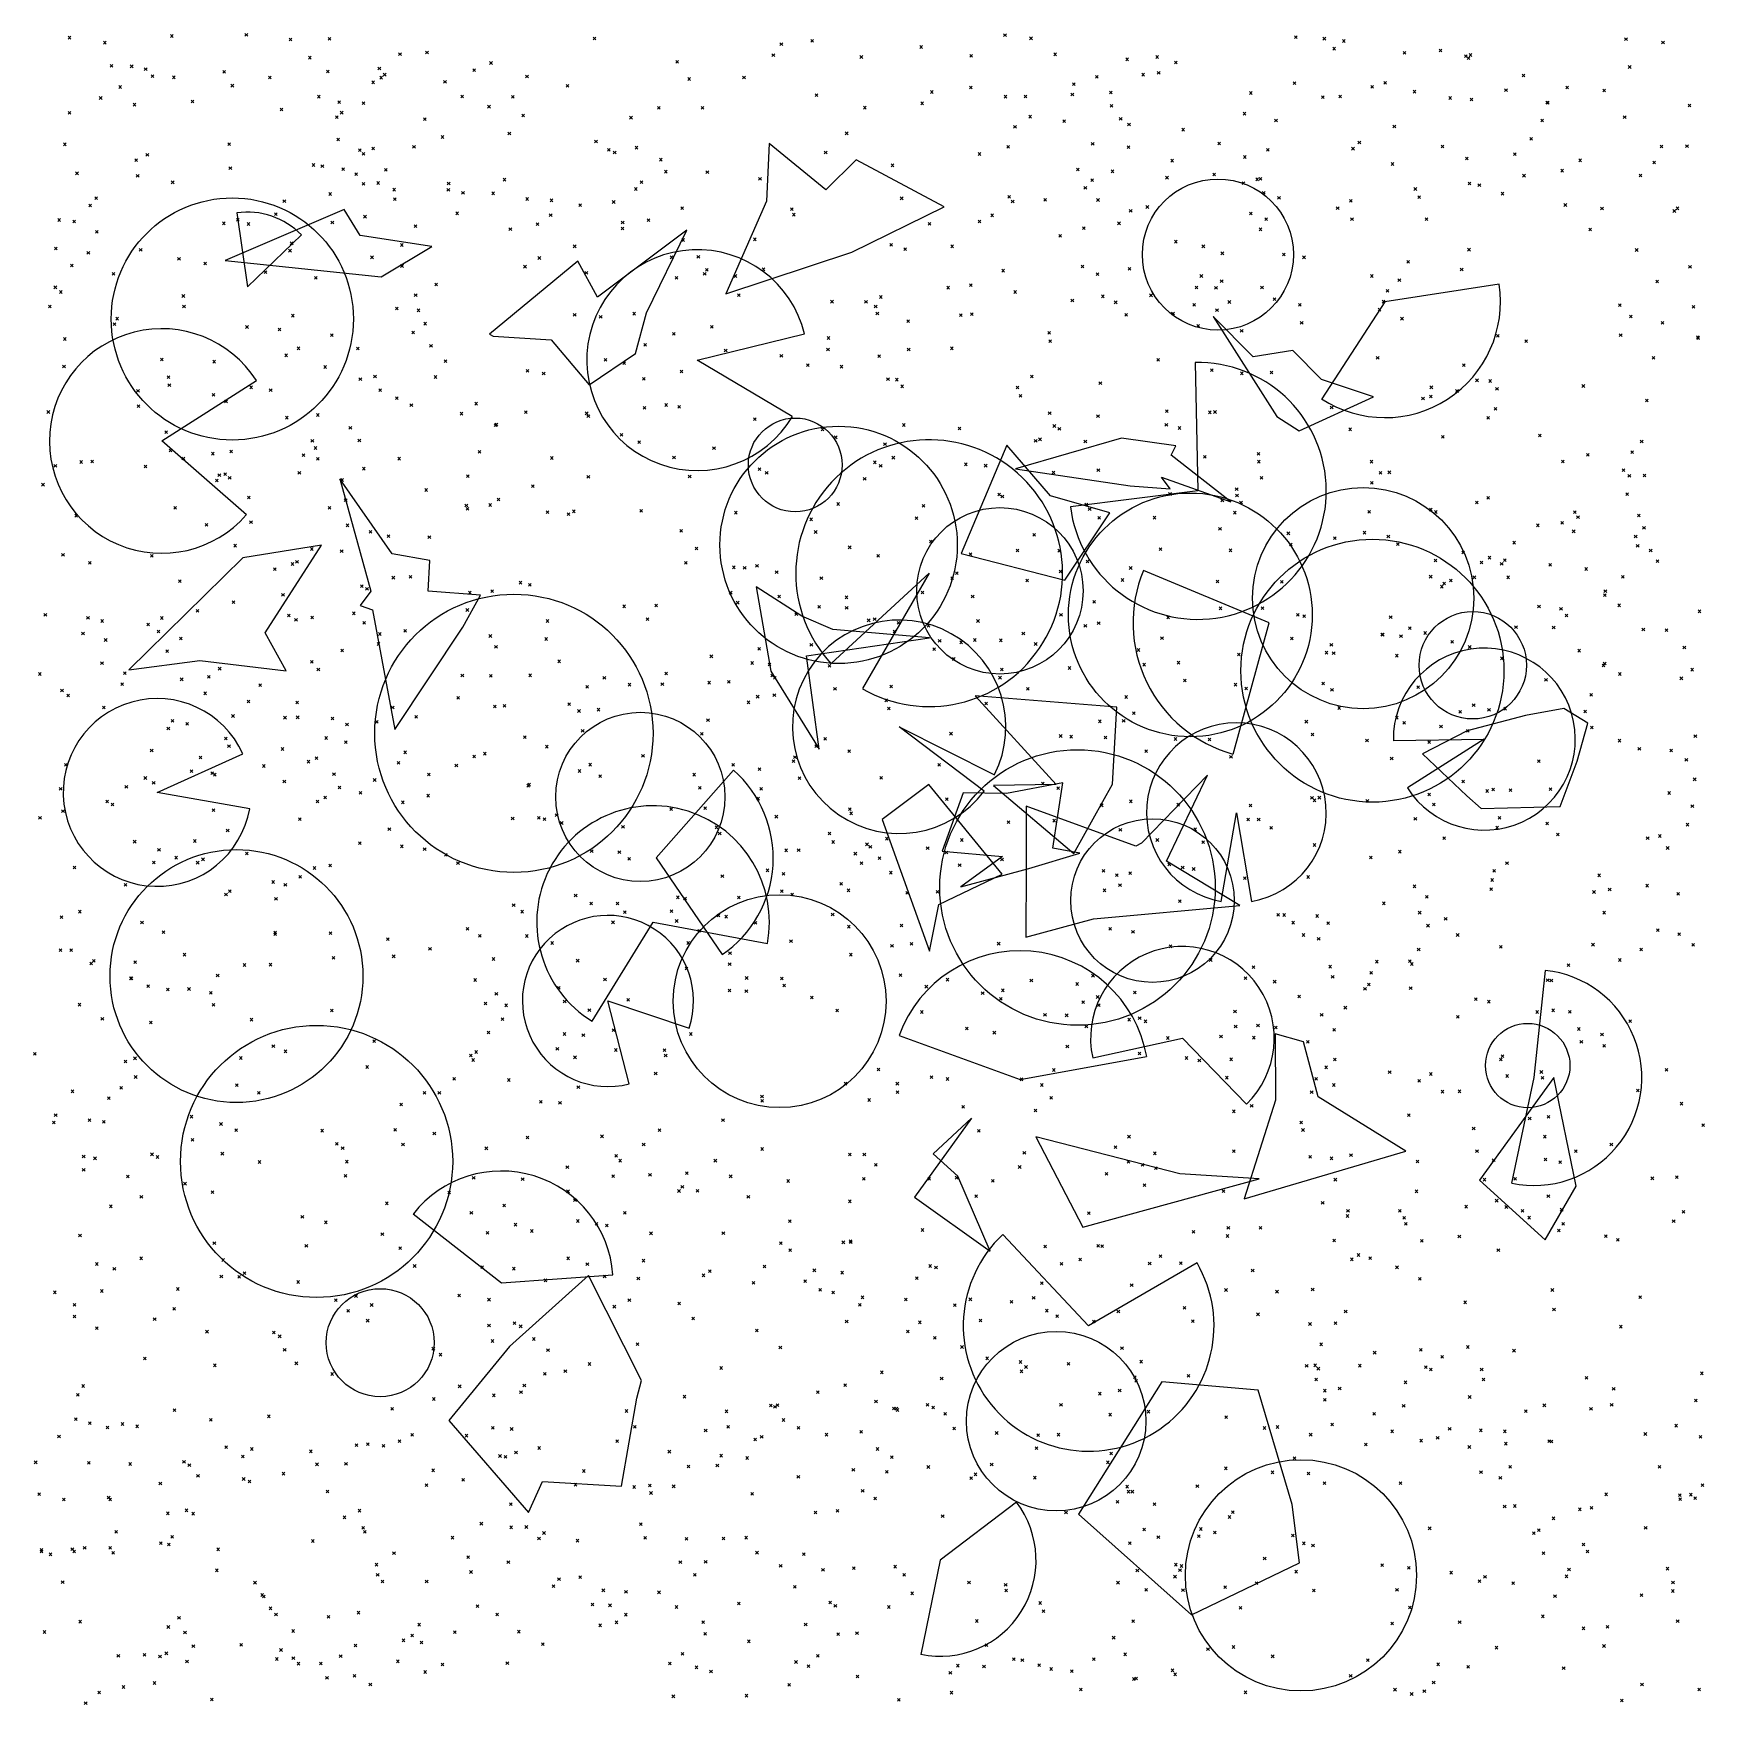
# Model space of a CAD drawing. Header units: metres. Extents: x -60 to 60, y -60 to 60.
import ezdxf

# ---------------------------------------------------------------- set-up
doc = ezdxf.new("R2010")
doc.units = ezdxf.units.M

msp = doc.modelspace()

# ---------------------------------------------------------------- linework, layer by layer
at = {"layer": 'default', "color": 1, "linetype": 'Continuous'}
for p, q in [((-57.58, 59.62), (-57.38, 59.82)), ((-57.58, 59.82), (-57.38, 59.62)), ((-55.04, 59.26), (-54.84, 59.46)), ((-55.04, 59.46), (-54.84, 59.26)), ((-50.23, 59.74), (-50.03, 59.94)), ((-50.23, 59.94), (-50.03, 59.74)), ((-44.87, 59.82), (-44.67, 60.02)), ((-44.87, 60.02), (-44.67, 59.82)), ((-41.69, 59.49), (-41.49, 59.69)), ((-41.69, 59.69), (-41.49, 59.49)), ((-38.89, 59.54), (-38.69, 59.74)), ((-38.89, 59.74), (-38.69, 59.54)), ((-19.84, 59.56), (-19.64, 59.76)), ((-19.84, 59.76), (-19.64, 59.56)), ((-6.42, 59.15), (-6.22, 59.35)), ((-6.42, 59.35), (-6.22, 59.15)), ((-4.2, 59.39), (-4, 59.59)), ((-4.2, 59.59), (-4, 59.39)), ((3.64, 58.95), (3.84, 59.15)), ((3.64, 59.15), (3.84, 58.95)), ((9.66, 59.8), (9.86, 60)), ((9.66, 60), (9.86, 59.8)), ((11.53, 59.57), (11.73, 59.77)), ((11.53, 59.77), (11.73, 59.57)), ((30.56, 59.65), (30.76, 59.85)), ((30.56, 59.85), (30.76, 59.65)), ((32.61, 59.55), (32.81, 59.75)), ((32.61, 59.75), (32.81, 59.55)), ((33.31, 58.83), (33.51, 59.03)), ((33.31, 59.03), (33.51, 58.83)), ((34.01, 59.38), (34.21, 59.58)), ((34.01, 59.58), (34.21, 59.38)), ((40.96, 58.7), (41.16, 58.9)), ((40.96, 58.9), (41.16, 58.7)), ((54.29, 59.51), (54.49, 59.71)), ((54.29, 59.71), (54.49, 59.51)), ((56.95, 59.27), (57.15, 59.47)), ((56.95, 59.47), (57.15, 59.27)), ((-54.56, 57.59), (-54.36, 57.79)), ((-54.56, 57.79), (-54.36, 57.59)), ((-53.11, 57.56), (-52.91, 57.76)), ((-53.11, 57.76), (-52.91, 57.56)), ((-40.3, 58.18), (-40.1, 58.38)), ((-40.3, 58.38), (-40.1, 58.18)), ((-33.83, 58.44), (-33.63, 58.64)), ((-33.83, 58.64), (-33.63, 58.44)), ((-31.89, 58.56), (-31.69, 58.76)), ((-31.89, 58.76), (-31.69, 58.56)), ((-27.29, 57.8), (-27.09, 58)), ((-27.29, 58), (-27.09, 57.8)), ((-13.9, 57.88), (-13.7, 58.08)), ((-13.9, 58.08), (-13.7, 57.88)), ((-6.99, 58.36), (-6.79, 58.56)), ((-6.99, 58.56), (-6.79, 58.36)), ((-0.67, 58.23), (-0.47, 58.43)), ((-0.67, 58.43), (-0.47, 58.23)), ((7.22, 58.32), (7.42, 58.52)), ((7.22, 58.52), (7.42, 58.32)), ((13.27, 58.42), (13.47, 58.62)), ((13.27, 58.62), (13.47, 58.42)), ((18.44, 58.06), (18.64, 58.26)), ((18.44, 58.26), (18.64, 58.06)), ((20.6, 58.23), (20.8, 58.43)), ((20.6, 58.43), (20.8, 58.23)), ((21.93, 57.83), (22.13, 58.03)), ((21.93, 58.03), (22.13, 57.83)), ((38.38, 58.53), (38.58, 58.73)), ((38.38, 58.73), (38.58, 58.53)), ((42.78, 58.29), (42.98, 58.49)), ((42.78, 58.49), (42.98, 58.29)), ((42.97, 58.14), (43.17, 58.34)), ((42.97, 58.34), (43.17, 58.14)), ((43.12, 58.37), (43.32, 58.57)), ((43.12, 58.57), (43.32, 58.37)), ((54.56, 57.51), (54.76, 57.71)), ((54.56, 57.71), (54.76, 57.51)), ((-52.11, 57.35), (-51.91, 57.55)), ((-52.11, 57.55), (-51.91, 57.35)), ((-51.61, 56.85), (-51.41, 57.05)), ((-51.61, 57.05), (-51.41, 56.85)), ((-50.08, 56.77), (-49.88, 56.97)), ((-50.08, 56.97), (-49.88, 56.77)), ((-46.47, 57.16), (-46.27, 57.36)), ((-46.47, 57.36), (-46.27, 57.16)), ((-43.19, 56.76), (-42.99, 56.96)), ((-43.19, 56.96), (-42.99, 56.76)), ((-39.01, 57.18), (-38.81, 57.38)), ((-39.01, 57.38), (-38.81, 57.18)), ((-35.75, 56.41), (-35.55, 56.61)), ((-35.75, 56.61), (-35.55, 56.41)), ((-35.31, 57.4), (-35.11, 57.6)), ((-35.31, 57.6), (-35.11, 57.4)), ((-35.18, 56.74), (-34.98, 56.94)), ((-35.18, 56.94), (-34.98, 56.74)), ((-34.93, 56.96), (-34.73, 57.16)), ((-34.93, 57.16), (-34.73, 56.96)), ((-30.59, 56.44), (-30.39, 56.64)), ((-30.59, 56.64), (-30.39, 56.44)), ((-28.5, 57.29), (-28.3, 57.49)), ((-28.5, 57.49), (-28.3, 57.29)), ((-24.7, 56.83), (-24.5, 57.03)), ((-24.7, 57.03), (-24.5, 56.83)), ((-13.05, 56.65), (-12.85, 56.85)), ((-13.05, 56.85), (-12.85, 56.65)), ((-9.1, 56.76), (-8.9, 56.96)), ((-9.1, 56.96), (-8.9, 56.76)), ((14.61, 56.28), (14.81, 56.48)), ((14.61, 56.48), (14.81, 56.28)), ((16.26, 56.81), (16.46, 57.01)), ((16.26, 57.01), (16.46, 56.81)), ((19.59, 56.96), (19.79, 57.16)), ((19.59, 57.16), (19.79, 56.96)), ((20.7, 57.09), (20.9, 57.29)), ((20.7, 57.29), (20.9, 57.09)), ((30.46, 56.35), (30.66, 56.55)), ((30.46, 56.55), (30.66, 56.35)), ((36.99, 56.38), (37.19, 56.58)), ((36.99, 56.58), (37.19, 56.38)), ((46.92, 56.9), (47.12, 57.1)), ((46.92, 57.1), (47.12, 56.9)), ((-55.34, 55.28), (-55.14, 55.48)), ((-55.34, 55.48), (-55.14, 55.28)), ((-53.94, 56.07), (-53.74, 56.27)), ((-53.94, 56.27), (-53.74, 56.07)), ((-45.88, 56.17), (-45.68, 56.37)), ((-45.88, 56.37), (-45.68, 56.17)), ((-39.66, 55.38), (-39.46, 55.58)), ((-39.66, 55.58), (-39.46, 55.38)), ((-29.36, 55.39), (-29.16, 55.59)), ((-29.36, 55.59), (-29.16, 55.39)), ((-25.72, 55.36), (-25.52, 55.56)), ((-25.72, 55.56), (-25.52, 55.36)), ((-21.78, 56.16), (-21.58, 56.36)), ((-21.78, 56.36), (-21.58, 56.16)), ((-3.89, 55.48), (-3.69, 55.68)), ((-3.89, 55.68), (-3.69, 55.48)), ((4.4, 55.71), (4.6, 55.91)), ((4.4, 55.91), (4.6, 55.71)), ((7.2, 56.03), (7.4, 56.23)), ((7.2, 56.23), (7.4, 56.03)), ((9.69, 55.38), (9.89, 55.58)), ((9.69, 55.58), (9.89, 55.38)), ((11.13, 55.39), (11.33, 55.59)), ((11.13, 55.59), (11.33, 55.39)), ((14.5, 55.54), (14.7, 55.74)), ((14.5, 55.74), (14.7, 55.54)), ((17.26, 55.68), (17.46, 55.88)), ((17.26, 55.88), (17.46, 55.68)), ((27.33, 55.64), (27.53, 55.84)), ((27.33, 55.84), (27.53, 55.64)), ((32.5, 55.34), (32.7, 55.54)), ((32.5, 55.54), (32.7, 55.34)), ((33.75, 55.39), (33.95, 55.59)), ((33.75, 55.59), (33.95, 55.39)), ((36.05, 56.08), (36.25, 56.28)), ((36.05, 56.28), (36.25, 56.08)), ((39.09, 55.74), (39.29, 55.94)), ((39.09, 55.94), (39.29, 55.74)), ((41.65, 55.28), (41.85, 55.48)), ((41.65, 55.48), (41.85, 55.28)), ((43.19, 55.18), (43.39, 55.38)), ((43.19, 55.38), (43.39, 55.18)), ((45.67, 55.85), (45.87, 56.05)), ((45.67, 56.05), (45.87, 55.85)), ((50.07, 56.03), (50.27, 56.23)), ((50.07, 56.23), (50.27, 56.03)), ((52.72, 55.82), (52.92, 56.02)), ((52.72, 56.02), (52.92, 55.82)), ((-57.58, 54.21), (-57.38, 54.41)), ((-57.58, 54.41), (-57.38, 54.21)), ((-52.91, 54.8), (-52.71, 55)), ((-52.91, 55), (-52.71, 54.8)), ((-48.74, 55.03), (-48.54, 55.23)), ((-48.74, 55.23), (-48.54, 55.03)), ((-42.35, 54.45), (-42.15, 54.65)), ((-42.35, 54.65), (-42.15, 54.45)), ((-38.36, 53.91), (-38.16, 54.11)), ((-38.36, 54.11), (-38.16, 53.91)), ((-38.2, 54.98), (-38, 55.18)), ((-38.2, 55.18), (-38, 54.98)), ((-38.02, 54.23), (-37.82, 54.43)), ((-38.02, 54.43), (-37.82, 54.23)), ((-36.45, 54.91), (-36.25, 55.11)), ((-36.45, 55.11), (-36.25, 54.91)), ((-27.43, 54.66), (-27.23, 54.86)), ((-27.43, 54.86), (-27.23, 54.66)), ((-24.97, 54.02), (-24.77, 54.22)), ((-24.97, 54.22), (-24.77, 54.02)), ((-17.22, 53.87), (-17.02, 54.07)), ((-17.22, 54.07), (-17.02, 53.87)), ((-15.22, 54.57), (-15.02, 54.77)), ((-15.22, 54.77), (-15.02, 54.57)), ((-12.08, 54.58), (-11.88, 54.78)), ((-12.08, 54.78), (-11.88, 54.58)), ((-0.42, 54.59), (-0.22, 54.79)), ((-0.42, 54.79), (-0.22, 54.59)), ((3.7, 54.9), (3.9, 55.1)), ((3.7, 55.1), (3.9, 54.9)), ((11.47, 53.94), (11.67, 54.14)), ((11.47, 54.14), (11.67, 53.94)), ((17.31, 54.72), (17.51, 54.92)), ((17.31, 54.92), (17.51, 54.72)), ((26.88, 54.16), (27.08, 54.36)), ((26.88, 54.36), (27.08, 54.16)), ((48.63, 54.96), (48.83, 55.16)), ((48.63, 55.16), (48.83, 54.96)), ((48.68, 54.93), (48.88, 55.13)), ((48.68, 55.13), (48.88, 54.93)), ((54.2, 53.91), (54.4, 54.11)), ((54.2, 54.11), (54.4, 53.91)), ((58.86, 54.75), (59.06, 54.95)), ((58.86, 54.95), (59.06, 54.75)), ((-32.04, 53.76), (-31.84, 53.96)), ((-32.04, 53.96), (-31.84, 53.76)), ((-25.97, 52.73), (-25.77, 52.93)), ((-25.97, 52.93), (-25.77, 52.73)), ((-1.72, 52.74), (-1.52, 52.94)), ((-1.72, 52.94), (-1.52, 52.74)), ((10.38, 53.21), (10.58, 53.41)), ((10.38, 53.41), (10.58, 53.21)), ((13.91, 53.61), (14.11, 53.81)), ((13.91, 53.81), (14.11, 53.61)), ((17.97, 53.79), (18.17, 53.99)), ((17.97, 53.99), (18.17, 53.79)), ((18.57, 53.38), (18.77, 53.58)), ((18.57, 53.58), (18.77, 53.38)), ((22.46, 53.01), (22.66, 53.21)), ((22.46, 53.21), (22.66, 53.01)), ((29.14, 53.66), (29.34, 53.86)), ((29.14, 53.86), (29.34, 53.66)), ((37.64, 53.23), (37.84, 53.43)), ((37.64, 53.43), (37.84, 53.23)), ((48.26, 53.67), (48.46, 53.87)), ((48.26, 53.87), (48.46, 53.67)), ((-57.92, 51.95), (-57.72, 52.15)), ((-57.92, 52.15), (-57.72, 51.95)), ((-46.11, 51.96), (-45.91, 52.16)), ((-46.11, 52.16), (-45.91, 51.96)), ((-38.27, 52.3), (-38.07, 52.5)), ((-38.27, 52.5), (-38.07, 52.3)), ((-36.72, 51.53), (-36.52, 51.73)), ((-36.72, 51.73), (-36.52, 51.53)), ((-35.75, 51.66), (-35.55, 51.86)), ((-35.75, 51.86), (-35.55, 51.66)), ((-32.82, 51.77), (-32.62, 51.97)), ((-32.82, 51.97), (-32.62, 51.77)), ((-30.77, 52.48), (-30.57, 52.68)), ((-30.77, 52.68), (-30.57, 52.48)), ((-19.74, 52.15), (-19.54, 52.35)), ((-19.74, 52.35), (-19.54, 52.15)), ((-18.82, 51.56), (-18.62, 51.76)), ((-18.82, 51.76), (-18.62, 51.56)), ((-16.83, 51.71), (-16.63, 51.91)), ((-16.83, 51.91), (-16.63, 51.71)), ((9.89, 51.78), (10.09, 51.98)), ((9.89, 51.98), (10.09, 51.78)), ((15.96, 51.99), (16.16, 52.19)), ((15.96, 52.19), (16.16, 51.99)), ((18.53, 51.75), (18.73, 51.95)), ((18.53, 51.95), (18.73, 51.75)), ((25.05, 52.01), (25.25, 52.21)), ((25.05, 52.21), (25.25, 52.01)), ((28.55, 51.56), (28.75, 51.76)), ((28.55, 51.76), (28.75, 51.56)), ((34.67, 51.64), (34.87, 51.84)), ((34.67, 51.84), (34.87, 51.64)), ((35.13, 52.08), (35.33, 52.28)), ((35.13, 52.28), (35.33, 52.08)), ((41.1, 51.8), (41.3, 52)), ((41.1, 52), (41.3, 51.8)), ((47.48, 52.34), (47.68, 52.54)), ((47.48, 52.54), (47.68, 52.34)), ((56.84, 51.8), (57.04, 52)), ((56.84, 52), (57.04, 51.8)), ((58.68, 51.82), (58.88, 52.02)), ((58.68, 52.02), (58.88, 51.82)), ((-52.79, 50.82), (-52.59, 51.02)), ((-52.79, 51.02), (-52.59, 50.82)), ((-51.99, 51.19), (-51.79, 51.39)), ((-51.99, 51.39), (-51.79, 51.19)), ((-40.04, 50.47), (-39.84, 50.67)), ((-40.04, 50.67), (-39.84, 50.47)), ((-39.41, 50.39), (-39.21, 50.59)), ((-39.41, 50.59), (-39.21, 50.39)), ((-36.45, 51.27), (-36.25, 51.47)), ((-36.45, 51.47), (-36.25, 51.27)), ((-18.4, 51.37), (-18.2, 51.57)), ((-18.4, 51.57), (-18.2, 51.37)), ((-15.08, 50.85), (-14.88, 51.05)), ((-15.08, 51.05), (-14.88, 50.85)), ((-3.23, 51.36), (-3.03, 51.56)), ((-3.23, 51.56), (-3.03, 51.36)), ((1.57, 50.44), (1.77, 50.64)), ((1.57, 50.64), (1.77, 50.44)), ((7.83, 51.26), (8.03, 51.46)), ((7.83, 51.46), (8.03, 51.26)), ((21.67, 50.78), (21.87, 50.98)), ((21.67, 50.98), (21.87, 50.78)), ((26.89, 51.04), (27.09, 51.24)), ((26.89, 51.24), (27.09, 51.04)), ((37.51, 50.54), (37.71, 50.74)), ((37.51, 50.74), (37.71, 50.54)), ((42.85, 50.94), (43.05, 51.14)), ((42.85, 51.14), (43.05, 50.94)), ((46.3, 51.25), (46.5, 51.45)), ((46.3, 51.45), (46.5, 51.25)), ((51, 50.8), (51.2, 51)), ((51, 51), (51.2, 50.8)), ((56.31, 50.65), (56.51, 50.85)), ((56.31, 50.85), (56.51, 50.65)), ((-57.04, 49.87), (-56.84, 50.07)), ((-57.04, 50.07), (-56.84, 49.87)), ((-52.68, 49.69), (-52.48, 49.89)), ((-52.68, 49.89), (-52.48, 49.69)), ((-50.17, 49.22), (-49.97, 49.42)), ((-50.17, 49.42), (-49.97, 49.22)), ((-46.02, 50.24), (-45.82, 50.44)), ((-46.02, 50.44), (-45.82, 50.24)), ((-37.91, 50.16), (-37.71, 50.36)), ((-37.91, 50.36), (-37.71, 50.16)), ((-36.97, 49.81), (-36.77, 50.01)), ((-36.97, 50.01), (-36.77, 49.81)), ((-36.45, 49.11), (-36.25, 49.31)), ((-36.45, 49.31), (-36.25, 49.11)), ((-35.39, 49.17), (-35.19, 49.37)), ((-35.39, 49.37), (-35.19, 49.17)), ((-34.84, 50.12), (-34.64, 50.32)), ((-34.84, 50.32), (-34.64, 50.12)), ((-30.33, 49.13), (-30.13, 49.33)), ((-30.33, 49.33), (-30.13, 49.13)), ((-26.32, 49.41), (-26.12, 49.61)), ((-26.32, 49.61), (-26.12, 49.41)), ((-16.47, 49.23), (-16.27, 49.43)), ((-16.47, 49.43), (-16.27, 49.23)), ((-14.72, 49.99), (-14.52, 50.19)), ((-14.72, 50.19), (-14.52, 49.99)), ((-11.74, 49.95), (-11.54, 50.15)), ((-11.74, 50.15), (-11.54, 49.95)), ((-7.95, 49.48), (-7.75, 49.68)), ((-7.95, 49.68), (-7.75, 49.48)), ((14.89, 50.15), (15.09, 50.35)), ((14.89, 50.35), (15.09, 50.15)), ((15.92, 49.37), (16.12, 49.57)), ((15.92, 49.57), (16.12, 49.37)), ((17.39, 50.01), (17.59, 50.21)), ((17.39, 50.21), (17.59, 50.01)), ((21.3, 49.56), (21.5, 49.76)), ((21.3, 49.76), (21.5, 49.56)), ((24.7, 49.79), (24.9, 49.99)), ((24.7, 49.99), (24.9, 49.79)), ((26.8, 49.16), (27, 49.36)), ((26.8, 49.36), (27, 49.16)), ((27.79, 49.44), (27.99, 49.64)), ((27.79, 49.64), (27.99, 49.44)), ((28.03, 49.47), (28.23, 49.67)), ((28.03, 49.67), (28.23, 49.47)), ((43.04, 49.14), (43.24, 49.34)), ((43.04, 49.34), (43.24, 49.14)), ((46.96, 49.7), (47.16, 49.9)), ((46.96, 49.9), (47.16, 49.7)), ((49.71, 50.06), (49.91, 50.26)), ((49.71, 50.26), (49.91, 50.06)), ((55.33, 49.71), (55.53, 49.91)), ((55.33, 49.91), (55.53, 49.71)), ((-55.67, 48.09), (-55.47, 48.29)), ((-55.67, 48.29), (-55.47, 48.09)), ((-42.14, 47.86), (-41.94, 48.06)), ((-42.14, 48.06), (-41.94, 47.86)), ((-38.85, 48.38), (-38.65, 48.58)), ((-38.85, 48.58), (-38.65, 48.38)), ((-34.25, 48.69), (-34.05, 48.89)), ((-34.25, 48.89), (-34.05, 48.69)), ((-34.2, 48.01), (-34, 48.21)), ((-34.2, 48.21), (-34, 48.01)), ((-30.35, 48.68), (-30.15, 48.88)), ((-30.35, 48.88), (-30.15, 48.68)), ((-29.3, 48.46), (-29.1, 48.66)), ((-29.3, 48.66), (-29.1, 48.46)), ((-27.13, 48.43), (-26.93, 48.63)), ((-27.13, 48.63), (-26.93, 48.43)), ((-24.69, 48.02), (-24.49, 48.22)), ((-24.69, 48.22), (-24.49, 48.02)), ((-22.94, 47.93), (-22.74, 48.13)), ((-22.94, 48.13), (-22.74, 47.93)), ((-16.87, 48.74), (-16.67, 48.94)), ((-16.87, 48.94), (-16.67, 48.74)), ((9.95, 48.18), (10.15, 48.38)), ((9.95, 48.38), (10.15, 48.18)), ((10.21, 47.85), (10.41, 48.05)), ((10.21, 48.05), (10.41, 47.85)), ((12.54, 47.97), (12.74, 48.17)), ((12.54, 48.17), (12.74, 47.97)), ((15.43, 48.83), (15.63, 49.03)), ((15.43, 49.03), (15.63, 48.83)), ((16.34, 47.95), (16.54, 48.15)), ((16.34, 48.15), (16.54, 47.95)), ((28.25, 48.46), (28.45, 48.66)), ((28.25, 48.66), (28.45, 48.46)), ((29.35, 48.11), (29.55, 48.31)), ((29.35, 48.31), (29.55, 48.11)), ((34.52, 47.89), (34.72, 48.09)), ((34.52, 48.09), (34.72, 47.89)), ((39.15, 48.74), (39.35, 48.94)), ((39.15, 48.94), (39.35, 48.74)), ((39.42, 48.16), (39.62, 48.36)), ((39.42, 48.36), (39.62, 48.16)), ((43.75, 49.01), (43.95, 49.21)), ((43.75, 49.21), (43.95, 49.01)), ((45.41, 48.41), (45.61, 48.61)), ((45.41, 48.61), (45.61, 48.41)), ((-56.09, 47.56), (-55.89, 47.76)), ((-56.09, 47.76), (-55.89, 47.56)), ((-36.34, 46.75), (-36.14, 46.95)), ((-36.34, 46.95), (-36.14, 46.75)), ((-29.72, 46.99), (-29.52, 47.19)), ((-29.72, 47.19), (-29.52, 46.99)), ((-23, 46.86), (-22.8, 47.06)), ((-23, 47.06), (-22.8, 46.86)), ((-20.88, 47.58), (-20.68, 47.78)), ((-20.88, 47.78), (-20.68, 47.58)), ((-18.47, 47.81), (-18.27, 48.01)), ((-18.47, 48.01), (-18.27, 47.81)), ((-13.54, 47.36), (-13.34, 47.56)), ((-13.54, 47.56), (-13.34, 47.36)), ((8.74, 46.85), (8.94, 47.05)), ((8.74, 47.05), (8.94, 46.85)), ((18.69, 47.18), (18.89, 47.38)), ((18.69, 47.38), (18.89, 47.18)), ((19.89, 47.45), (20.09, 47.65)), ((19.89, 47.65), (20.09, 47.45)), ((33.57, 47.36), (33.77, 47.56)), ((33.57, 47.56), (33.77, 47.36)), ((49.93, 47.59), (50.13, 47.79)), ((49.93, 47.79), (50.13, 47.59)), ((52.57, 47.34), (52.77, 47.54)), ((52.57, 47.54), (52.77, 47.34)), ((57.77, 47.16), (57.97, 47.36)), ((57.77, 47.36), (57.97, 47.16)), ((58, 47.35), (58.2, 47.55)), ((58, 47.55), (58.2, 47.35)), ((-58.33, 46.51), (-58.13, 46.71)), ((-58.33, 46.71), (-58.13, 46.51)), ((-57.25, 46.41), (-57.05, 46.61)), ((-57.25, 46.61), (-57.05, 46.41)), ((-55.61, 45.66), (-55.41, 45.86)), ((-55.61, 45.86), (-55.41, 45.66)), ((-32.72, 46.07), (-32.52, 46.27)), ((-32.72, 46.27), (-32.52, 46.07)), ((-25.9, 45.85), (-25.7, 46.05)), ((-25.9, 46.05), (-25.7, 45.85)), ((-23.94, 46.22), (-23.74, 46.42)), ((-23.94, 46.42), (-23.74, 46.22)), ((-17.84, 45.9), (-17.64, 46.1)), ((-17.84, 46.1), (-17.64, 45.9)), ((-17.82, 46.34), (-17.62, 46.54)), ((-17.82, 46.54), (-17.62, 46.34)), ((-15.96, 46.5), (-15.76, 46.7)), ((-15.96, 46.7), (-15.76, 46.5)), ((4.23, 46.24), (4.43, 46.44)), ((4.23, 46.44), (4.43, 46.24)), ((7.82, 46.4), (8.02, 46.6)), ((7.82, 46.6), (8.02, 46.4)), ((15.32, 45.92), (15.52, 46.12)), ((15.32, 46.12), (15.52, 45.92)), ((17.85, 46.27), (18.05, 46.47)), ((17.85, 46.47), (18.05, 46.27)), ((34.6, 46.58), (34.8, 46.78)), ((34.6, 46.78), (34.8, 46.58)), ((39.96, 46.57), (40.16, 46.77)), ((39.96, 46.77), (40.16, 46.57)), ((51.72, 45.83), (51.92, 46.03)), ((51.72, 46.03), (51.92, 45.83)), ((-58.56, 44.47), (-58.36, 44.67)), ((-58.56, 44.67), (-58.36, 44.47)), ((-21.27, 44.62), (-21.07, 44.82)), ((-21.27, 44.82), (-21.07, 44.62)), ((-13.48, 45.08), (-13.28, 45.28)), ((-13.48, 45.28), (-13.28, 45.08)), ((1.48, 44.73), (1.68, 44.93)), ((1.48, 44.93), (1.68, 44.73)), ((2.48, 44.42), (2.68, 44.62)), ((2.48, 44.62), (2.68, 44.42)), ((5.86, 44.62), (6.06, 44.82)), ((5.86, 44.82), (6.06, 44.62)), ((13.63, 45.37), (13.83, 45.57)), ((13.63, 45.57), (13.83, 45.37)), ((43.01, 44.38), (43.21, 44.58)), ((43.01, 44.58), (43.21, 44.38)), ((55.06, 44.36), (55.26, 44.56)), ((55.06, 44.56), (55.26, 44.36)), ((-57.42, 43.25), (-57.22, 43.45)), ((-57.42, 43.45), (-57.22, 43.25)), ((-56.23, 44.15), (-56.03, 44.35)), ((-56.23, 44.35), (-56.03, 44.15)), ((-33.68, 43.21), (-33.48, 43.41)), ((-33.68, 43.41), (-33.48, 43.21)), ((-24.84, 43.16), (-24.64, 43.36)), ((-24.84, 43.36), (-24.64, 43.16)), ((-23.81, 43.78), (-23.61, 43.98)), ((-23.81, 43.98), (-23.61, 43.78)), ((15.23, 43.17), (15.43, 43.37)), ((15.23, 43.37), (15.43, 43.17)), ((31.15, 43.83), (31.35, 44.03)), ((31.15, 44.03), (31.35, 43.83)), ((38.64, 43.51), (38.84, 43.71)), ((38.64, 43.71), (38.84, 43.51)), ((58.89, 43.14), (59.09, 43.34)), ((58.89, 43.34), (59.09, 43.14)), ((-54.42, 42.64), (-54.22, 42.84)), ((-54.42, 42.84), (-54.22, 42.64)), ((-31.22, 41.88), (-31.02, 42.08)), ((-31.22, 42.08), (-31.02, 41.88)), ((-20.43, 42.72), (-20.23, 42.92)), ((-20.43, 42.92), (-20.23, 42.72)), ((9.53, 42.87), (9.73, 43.07)), ((9.53, 43.07), (9.73, 42.87)), ((16.3, 42.62), (16.5, 42.82)), ((16.3, 42.82), (16.5, 42.62)), ((18.61, 43.01), (18.81, 43.21)), ((18.61, 43.21), (18.81, 43.01)), ((36.02, 42.49), (36.22, 42.69)), ((36.02, 42.69), (36.22, 42.49)), ((38, 42.19), (38.2, 42.39)), ((38, 42.39), (38.2, 42.19)), ((42.48, 42.95), (42.68, 43.15)), ((42.48, 43.15), (42.68, 42.95)), ((56.54, 42.09), (56.74, 42.29)), ((56.54, 42.29), (56.74, 42.09)), ((-58.6, 41.67), (-58.4, 41.87)), ((-58.6, 41.87), (-58.4, 41.67)), ((-58.21, 41.34), (-58.01, 41.54)), ((-58.21, 41.54), (-58.01, 41.34)), ((-32.7, 41.11), (-32.5, 41.31)), ((-32.7, 41.31), (-32.5, 41.11)), ((0.74, 40.98), (0.94, 41.18)), ((0.74, 41.18), (0.94, 40.98)), ((5.57, 41.65), (5.77, 41.85)), ((5.57, 41.85), (5.77, 41.65)), ((7.2, 41.83), (7.4, 42.03)), ((7.2, 42.03), (7.4, 41.83)), ((10.39, 41.34), (10.59, 41.54)), ((10.39, 41.54), (10.59, 41.34)), ((14.5, 40.73), (14.7, 40.93)), ((14.5, 40.93), (14.7, 40.73)), ((16.69, 41.03), (16.89, 41.23)), ((16.69, 41.23), (16.89, 41.03)), ((20.15, 41.1), (20.35, 41.3)), ((20.15, 41.3), (20.35, 41.1)), ((37.15, 41.43), (37.35, 41.63)), ((37.15, 41.63), (37.35, 41.43)), ((-59, 40.29), (-58.8, 40.49)), ((-59, 40.49), (-58.8, 40.29)), ((-34.06, 40.15), (-33.86, 40.35)), ((-34.06, 40.35), (-33.86, 40.15)), ((-32.49, 40.02), (-32.29, 40.22)), ((-32.49, 40.22), (-32.29, 40.02)), ((-2.78, 40.64), (-2.58, 40.84)), ((-2.78, 40.84), (-2.58, 40.64)), ((-0.33, 40.63), (-0.13, 40.83)), ((-0.33, 40.83), (-0.13, 40.63)), ((0.36, 40.3), (0.56, 40.5)), ((0.36, 40.5), (0.56, 40.3)), ((0.48, 39.8), (0.68, 40)), ((0.48, 40), (0.68, 39.8)), ((6.48, 39.68), (6.68, 39.88)), ((6.48, 39.88), (6.68, 39.68)), ((7.28, 39.75), (7.48, 39.95)), ((7.28, 39.95), (7.48, 39.75)), ((17.61, 40.6), (17.81, 40.8)), ((17.61, 40.8), (17.81, 40.6)), ((18.37, 39.69), (18.57, 39.89)), ((18.37, 39.89), (18.57, 39.69)), ((30.85, 40.41), (31.05, 40.61)), ((30.85, 40.61), (31.05, 40.41)), ((36.57, 40.07), (36.77, 40.27)), ((36.57, 40.27), (36.77, 40.07)), ((36.86, 40.64), (37.06, 40.84)), ((36.86, 40.84), (37.06, 40.64)), ((53.85, 40.39), (54.05, 40.59)), ((53.85, 40.59), (54.05, 40.39)), ((54.64, 39.58), (54.84, 39.78)), ((54.64, 39.78), (54.84, 39.58)), ((59.15, 40.27), (59.35, 40.47)), ((59.15, 40.47), (59.35, 40.27)), ((-32.88, 38.43), (-32.68, 38.63)), ((-32.88, 38.63), (-32.68, 38.43)), ((-32.02, 39.06), (-31.82, 39.26)), ((-32.02, 39.26), (-31.82, 39.06)), ((2.7, 39.25), (2.9, 39.45)), ((2.7, 39.45), (2.9, 39.25)), ((12.83, 38.4), (13.03, 38.6)), ((12.83, 38.6), (13.03, 38.4)), ((26.67, 38.55), (26.87, 38.75)), ((26.67, 38.75), (26.87, 38.55)), ((30.98, 39.12), (31.18, 39.32)), ((30.98, 39.32), (31.18, 39.12)), ((53.91, 38.24), (54.11, 38.44)), ((53.91, 38.44), (54.11, 38.24)), ((56.91, 39.13), (57.11, 39.33)), ((56.91, 39.33), (57.11, 39.13)), ((-57.92, 37.96), (-57.72, 38.16)), ((-57.92, 38.16), (-57.72, 37.96)), ((-36.86, 37.28), (-36.66, 37.48)), ((-36.86, 37.48), (-36.66, 37.28)), ((-31.6, 37.47), (-31.4, 37.67)), ((-31.6, 37.67), (-31.4, 37.47)), ((-3.06, 37.21), (-2.86, 37.41)), ((-3.06, 37.41), (-2.86, 37.21)), ((-3.03, 38.03), (-2.83, 38.23)), ((-3.03, 38.23), (-2.83, 38.03)), ((2.73, 37.2), (2.93, 37.4)), ((2.73, 37.4), (2.93, 37.2)), ((5.84, 37.29), (6.04, 37.49)), ((5.84, 37.49), (6.04, 37.29)), ((12.9, 37.8), (13.1, 38)), ((12.9, 38), (13.1, 37.8)), ((45.08, 38.19), (45.28, 38.39)), ((45.08, 38.39), (45.28, 38.19)), ((47.11, 37.81), (47.31, 38.01)), ((47.11, 38.01), (47.31, 37.81)), ((59.46, 38.09), (59.66, 38.29)), ((59.46, 38.29), (59.66, 38.09)), ((59.48, 38.03), (59.68, 38.23)), ((59.48, 38.23), (59.68, 38.03)), ((-57.98, 35.99), (-57.78, 36.19)), ((-57.98, 36.19), (-57.78, 35.99)), ((-30.56, 36.36), (-30.36, 36.56)), ((-30.56, 36.56), (-30.36, 36.36)), ((-6.42, 36.75), (-6.22, 36.95)), ((-6.42, 36.95), (-6.22, 36.75)), ((-4.52, 36.08), (-4.32, 36.28)), ((-4.52, 36.28), (-4.32, 36.08)), ((-2.09, 35.97), (-1.89, 36.17)), ((-2.09, 36.17), (-1.89, 35.97)), ((0.61, 36.72), (0.81, 36.92)), ((0.61, 36.92), (0.81, 36.72)), ((20.67, 36.46), (20.87, 36.66)), ((20.67, 36.66), (20.87, 36.46)), ((56.27, 36.61), (56.47, 36.81)), ((56.27, 36.81), (56.47, 36.61)), ((-36.68, 35.07), (-36.48, 35.27)), ((-36.68, 35.27), (-36.48, 35.07)), ((-35.62, 35.26), (-35.42, 35.46)), ((-35.62, 35.46), (-35.42, 35.26)), ((-31.27, 35.23), (-31.07, 35.43)), ((-31.27, 35.43), (-31.07, 35.23)), ((-24.67, 35.67), (-24.47, 35.87)), ((-24.67, 35.87), (-24.47, 35.67)), ((-23.5, 35.48), (-23.3, 35.68)), ((-23.5, 35.68), (-23.3, 35.48)), ((1.25, 35.07), (1.45, 35.27)), ((1.25, 35.27), (1.45, 35.07)), ((1.89, 35.04), (2.09, 35.24)), ((1.89, 35.24), (2.09, 35.04)), ((11.58, 35.27), (11.78, 35.47)), ((11.58, 35.47), (11.78, 35.27)), ((16.51, 34.79), (16.71, 34.99)), ((16.51, 34.99), (16.71, 34.79)), ((43.58, 34.99), (43.78, 35.19)), ((43.58, 35.19), (43.78, 34.99)), ((44.53, 34.94), (44.73, 35.14)), ((44.53, 35.14), (44.73, 34.94)), ((-35.26, 34.28), (-35.06, 34.48)), ((-35.26, 34.48), (-35.06, 34.28)), ((-34.06, 33.71), (-33.86, 33.91)), ((-34.06, 33.91), (-33.86, 33.71)), ((2.26, 34.56), (2.46, 34.76)), ((2.26, 34.76), (2.46, 34.56)), ((10.55, 34.48), (10.75, 34.68)), ((10.55, 34.68), (10.75, 34.48)), ((10.77, 33.87), (10.97, 34.07)), ((10.77, 34.07), (10.97, 33.87)), ((45.02, 34.38), (45.22, 34.58)), ((45.02, 34.58), (45.22, 34.38)), ((51.23, 34.58), (51.43, 34.78)), ((51.23, 34.78), (51.43, 34.58)), ((55.79, 33.54), (55.99, 33.74)), ((55.79, 33.74), (55.99, 33.54)), ((-59.1, 32.71), (-58.9, 32.91)), ((-59.1, 32.91), (-58.9, 32.71)), ((-39.74, 32.5), (-39.54, 32.7)), ((-39.74, 32.7), (-39.54, 32.5)), ((-33.01, 33.21), (-32.81, 33.41)), ((-33.01, 33.41), (-32.81, 33.21)), ((-29.4, 32.59), (-29.2, 32.79)), ((-29.4, 32.79), (-29.2, 32.59)), ((-28.36, 33.31), (-28.16, 33.51)), ((-28.36, 33.51), (-28.16, 33.31)), ((-24.79, 32.7), (-24.59, 32.9)), ((-24.79, 32.9), (-24.59, 32.7)), ((-20.41, 32.62), (-20.21, 32.82)), ((-20.41, 32.82), (-20.21, 32.62)), ((-20.29, 32.41), (-20.09, 32.61)), ((-20.29, 32.61), (-20.09, 32.41)), ((12.87, 32.63), (13.07, 32.83)), ((12.87, 32.83), (13.07, 32.63)), ((16.34, 32.41), (16.54, 32.61)), ((16.34, 32.61), (16.54, 32.41)), ((21.29, 32.78), (21.49, 32.98)), ((21.29, 32.98), (21.49, 32.78)), ((44.39, 32.29), (44.59, 32.49)), ((44.39, 32.49), (44.59, 32.29)), ((44.91, 32.94), (45.11, 33.14)), ((44.91, 33.14), (45.11, 32.94)), ((-37.4, 31.58), (-37.2, 31.78)), ((-37.4, 31.78), (-37.2, 31.58)), ((-26.97, 31.77), (-26.77, 31.97)), ((-26.97, 31.97), (-26.77, 31.77)), ((-26.89, 31.8), (-26.69, 32)), ((-26.89, 32), (-26.69, 31.8)), ((2.39, 31.78), (2.59, 31.98)), ((2.39, 31.98), (2.59, 31.78)), ((6.39, 31.52), (6.59, 31.72)), ((6.39, 31.72), (6.59, 31.52)), ((13.2, 31.71), (13.4, 31.91)), ((13.2, 31.91), (13.4, 31.71)), ((13.56, 31.51), (13.76, 31.71)), ((13.56, 31.71), (13.76, 31.51)), ((21.25, 31.79), (21.45, 31.99)), ((21.25, 31.99), (21.45, 31.79)), ((22.2, 31.56), (22.4, 31.76)), ((22.2, 31.76), (22.4, 31.56)), ((34.46, 31.47), (34.66, 31.67)), ((34.46, 31.67), (34.66, 31.47)), ((-45.96, 29.87), (-45.76, 30.07)), ((-45.96, 30.07), (-45.76, 29.87)), ((-40.13, 30.64), (-39.93, 30.84)), ((-40.13, 30.84), (-39.93, 30.64)), ((-39.9, 30.13), (-39.7, 30.33)), ((-39.9, 30.33), (-39.7, 30.13)), ((-36.75, 30.66), (-36.55, 30.86)), ((-36.75, 30.86), (-36.55, 30.66)), ((-28.12, 29.85), (-27.92, 30.05)), ((-28.12, 30.05), (-27.92, 29.85)), ((11.86, 30.64), (12.06, 30.84)), ((11.86, 30.84), (12.06, 30.64)), ((12.17, 30.75), (12.37, 30.95)), ((12.17, 30.95), (12.37, 30.75)), ((15.43, 30.59), (15.63, 30.79)), ((15.43, 30.79), (15.63, 30.59)), ((41.13, 30.93), (41.33, 31.13)), ((41.13, 31.13), (41.33, 30.93)), ((48.1, 31.02), (48.3, 31.22)), ((48.1, 31.22), (48.3, 31.02)), ((55.42, 30.6), (55.62, 30.8)), ((55.42, 30.8), (55.62, 30.6)), ((-49.4, 29.37), (-49.2, 29.57)), ((-49.4, 29.57), (-49.2, 29.37)), ((-47.28, 29.72), (-47.08, 29.92)), ((-47.28, 29.92), (-47.08, 29.72)), ((-40.76, 29.61), (-40.56, 29.81)), ((-40.76, 29.81), (-40.56, 29.61)), ((-39.73, 29.35), (-39.53, 29.55)), ((-39.73, 29.55), (-39.53, 29.35)), ((-36.42, 28.64), (-36.22, 28.84)), ((-36.42, 28.84), (-36.22, 28.64)), ((-33.89, 29.36), (-33.69, 29.56)), ((-33.89, 29.56), (-33.69, 29.36)), ((-22.91, 29.41), (-22.71, 29.61)), ((-22.91, 29.61), (-22.71, 29.41)), ((36, 29.14), (36.2, 29.34)), ((36, 29.34), (36.2, 29.14)), ((49.75, 29.16), (49.95, 29.36)), ((49.75, 29.36), (49.95, 29.16)), ((51.55, 29.64), (51.75, 29.84)), ((51.55, 29.84), (51.75, 29.64)), ((54.73, 29.82), (54.93, 30.02)), ((54.73, 30.02), (54.93, 29.82)), ((-59.49, 27.49), (-59.29, 27.69)), ((-59.49, 27.69), (-59.29, 27.49)), ((-47, 27.79), (-46.8, 27.99)), ((-47, 27.99), (-46.8, 27.79)), ((-46.81, 28.17), (-46.61, 28.37)), ((-46.81, 28.37), (-46.61, 28.17)), ((-46.4, 28.24), (-46.2, 28.44)), ((-46.4, 28.44), (-46.2, 28.24)), ((-46.07, 27.98), (-45.87, 28.18)), ((-46.07, 28.18), (-45.87, 27.98)), ((-41.06, 28.34), (-40.86, 28.54)), ((-41.06, 28.54), (-40.86, 28.34)), ((-37.99, 27.83), (-37.79, 28.03)), ((-37.99, 28.03), (-37.79, 27.83)), ((-28.95, 28.1), (-28.75, 28.3)), ((-28.95, 28.3), (-28.75, 28.1)), ((-20.29, 28.05), (-20.09, 28.25)), ((-20.29, 28.25), (-20.09, 28.05)), ((-13.01, 28.08), (-12.81, 28.28)), ((-13.01, 28.28), (-12.81, 28.08)), ((36.03, 27.63), (36.23, 27.83)), ((36.03, 27.83), (36.23, 27.63)), ((36.64, 28.34), (36.84, 28.54)), ((36.64, 28.54), (36.84, 28.34)), ((37.28, 28.38), (37.48, 28.58)), ((37.28, 28.58), (37.48, 28.38)), ((54.12, 28.54), (54.32, 28.74)), ((54.12, 28.74), (54.32, 28.54)), ((54.53, 28.13), (54.73, 28.33)), ((54.53, 28.33), (54.73, 28.13)), ((55.63, 28.15), (55.83, 28.35)), ((55.63, 28.35), (55.83, 28.15)), ((-44.69, 26.57), (-44.49, 26.77)), ((-44.69, 26.77), (-44.49, 26.57)), ((-31.95, 27.11), (-31.75, 27.31)), ((-31.95, 27.31), (-31.75, 27.11)), ((-26.74, 26.43), (-26.54, 26.63)), ((-26.74, 26.63), (-26.54, 26.43)), ((-24.28, 27.39), (-24.08, 27.59)), ((-24.28, 27.59), (-24.08, 27.39)), ((21.52, 26.82), (21.72, 27.02)), ((21.52, 27.02), (21.72, 26.82)), ((44.38, 26.55), (44.58, 26.75)), ((44.38, 26.75), (44.58, 26.55)), ((54.37, 26.81), (54.57, 27.01)), ((54.37, 27.01), (54.57, 26.81)), ((-57.11, 25.26), (-56.91, 25.46)), ((-57.11, 25.46), (-56.91, 25.26)), ((-38.89, 25.83), (-38.69, 26.03)), ((-38.89, 26.03), (-38.69, 25.83)), ((-29.06, 26), (-28.86, 26.2)), ((-29.06, 26.2), (-28.86, 26)), ((-28.97, 25.75), (-28.77, 25.95)), ((-28.97, 25.95), (-28.77, 25.75)), ((-27.34, 26.03), (-27.14, 26.23)), ((-27.34, 26.23), (-27.14, 26.03)), ((-23.22, 25.51), (-23.02, 25.71)), ((-23.22, 25.71), (-23.02, 25.51)), ((-21.72, 25.37), (-21.52, 25.57)), ((-21.72, 25.57), (-21.52, 25.37)), ((-21.34, 25.57), (-21.14, 25.77)), ((-21.34, 25.77), (-21.14, 25.57)), ((-16.5, 25.61), (-16.3, 25.81)), ((-16.5, 25.81), (-16.3, 25.61)), ((15.5, 26.07), (15.7, 26.27)), ((15.5, 26.27), (15.7, 26.07)), ((40.27, 25.69), (40.47, 25.89)), ((40.27, 25.89), (40.47, 25.69)), ((40.62, 25.53), (40.82, 25.73)), ((40.62, 25.73), (40.82, 25.53)), ((43.57, 26.21), (43.77, 26.41)), ((43.57, 26.41), (43.77, 26.21)), ((50.62, 25.51), (50.82, 25.71)), ((50.62, 25.71), (50.82, 25.51)), ((50.84, 25.16), (51.04, 25.36)), ((50.84, 25.36), (51.04, 25.16)), ((55.21, 25.28), (55.41, 25.48)), ((55.21, 25.48), (55.41, 25.28)), ((-44.54, 24.8), (-44.34, 25)), ((-44.54, 25), (-44.34, 24.8)), ((-37.6, 24.57), (-37.4, 24.77)), ((-37.6, 24.77), (-37.4, 24.57)), ((-13.61, 24.18), (-13.41, 24.38)), ((-13.61, 24.38), (-13.41, 24.18)), ((47.95, 24.57), (48.15, 24.77)), ((47.95, 24.77), (48.15, 24.57)), ((49.71, 24.74), (49.91, 24.94)), ((49.71, 24.94), (49.91, 24.74)), ((50.53, 24.14), (50.73, 24.34)), ((50.53, 24.34), (50.73, 24.14)), ((55.59, 24.39), (55.79, 24.59)), ((55.59, 24.59), (55.79, 24.39)), ((-45.68, 23.11), (-45.48, 23.31)), ((-45.68, 23.31), (-45.48, 23.11)), ((-38.02, 22.71), (-37.82, 22.91)), ((-38.02, 22.91), (-37.82, 22.71)), ((-34.66, 23.79), (-34.46, 23.99)), ((-34.66, 23.99), (-34.46, 23.79)), ((-31.72, 23.72), (-31.52, 23.92)), ((-31.72, 23.92), (-31.52, 23.72)), ((-12.52, 22.9), (-12.32, 23.1)), ((-12.52, 23.1), (-12.32, 22.9)), ((46.26, 23.32), (46.46, 23.52)), ((46.26, 23.52), (46.46, 23.32)), ((54.99, 23.77), (55.19, 23.97)), ((54.99, 23.97), (55.19, 23.77)), ((55.13, 23.1), (55.33, 23.3)), ((55.13, 23.3), (55.33, 23.1)), ((56.07, 22.76), (56.27, 22.96)), ((56.07, 22.96), (56.27, 22.76)), ((-58.05, 22.45), (-57.85, 22.65)), ((-58.05, 22.65), (-57.85, 22.45)), ((-56.12, 21.88), (-55.92, 22.08)), ((-56.12, 22.08), (-55.92, 21.88)), ((-51.66, 22.38), (-51.46, 22.58)), ((-51.66, 22.58), (-51.46, 22.38)), ((-13.29, 21.87), (-13.09, 22.07)), ((-13.29, 22.07), (-13.09, 21.87)), ((43.9, 21.9), (44.1, 22.1)), ((43.9, 22.1), (44.1, 21.9)), ((44.48, 22.24), (44.68, 22.44)), ((44.48, 22.44), (44.68, 22.24)), ((45.36, 21.8), (45.56, 22)), ((45.36, 22), (45.56, 21.8)), ((45.58, 22.06), (45.78, 22.26)), ((45.58, 22.26), (45.78, 22.06)), ((48.84, 21.73), (49.04, 21.93)), ((48.84, 21.93), (49.04, 21.73)), ((51.43, 21.43), (51.63, 21.63)), ((51.43, 21.63), (51.63, 21.43)), ((56.55, 22), (56.75, 22.2)), ((56.55, 22.2), (56.75, 22)), ((-49.65, 20.56), (-49.45, 20.76)), ((-49.65, 20.76), (-49.45, 20.56)), ((-25.16, 20.45), (-24.96, 20.65)), ((-25.16, 20.65), (-24.96, 20.45)), ((-24.49, 20.29), (-24.29, 20.49)), ((-24.49, 20.49), (-24.29, 20.29)), ((43.39, 20.83), (43.59, 21.03)), ((43.39, 21.03), (43.59, 20.83)), ((45.83, 20.83), (46.03, 21.03)), ((45.83, 21.03), (46.03, 20.83)), ((54.07, 20.86), (54.27, 21.06)), ((54.07, 21.06), (54.27, 20.86)), ((-36.57, 20.2), (-36.37, 20.4)), ((-36.57, 20.4), (-36.37, 20.2)), ((-36.2, 20), (-36, 20.2)), ((-36.2, 20.2), (-36, 20)), ((-28.8, 19.73), (-28.6, 19.93)), ((-28.8, 19.93), (-28.6, 19.73)), ((-27.21, 19.83), (-27.01, 20.03)), ((-27.21, 20.03), (-27.01, 19.83)), ((52.77, 19.55), (52.97, 19.75)), ((52.77, 19.75), (52.97, 19.55)), ((52.81, 19.84), (53.01, 20.04)), ((52.81, 20.04), (53.01, 19.84)), ((-59.32, 18.13), (-59.12, 18.33)), ((-59.32, 18.33), (-59.12, 18.13)), ((-56.25, 17.92), (-56.05, 18.12)), ((-56.25, 18.12), (-56.05, 17.92)), ((-50.95, 17.91), (-50.75, 18.11)), ((-50.95, 18.11), (-50.75, 17.91)), ((-41.82, 18.09), (-41.62, 18.29)), ((-41.82, 18.29), (-41.62, 18.09)), ((-40.14, 17.94), (-39.94, 18.14)), ((-40.14, 18.14), (-39.94, 17.94)), ((-37.14, 18.24), (-36.94, 18.44)), ((-37.14, 18.44), (-36.94, 18.24)), ((-17.72, 18.75), (-17.52, 18.95)), ((-17.72, 18.95), (-17.52, 18.75)), ((-16.04, 17.83), (-15.84, 18.03)), ((-16.04, 18.03), (-15.84, 17.83)), ((-15.42, 18.8), (-15.22, 19)), ((-15.42, 19), (-15.22, 18.8)), ((48.04, 18.73), (48.24, 18.93)), ((48.04, 18.93), (48.24, 18.73)), ((49.62, 18.57), (49.82, 18.77)), ((49.62, 18.77), (49.82, 18.57)), ((50.02, 18.09), (50.22, 18.29)), ((50.02, 18.29), (50.22, 18.09)), ((53.8, 18.82), (54, 19.02)), ((53.8, 19.02), (54, 18.82)), ((59.58, 18.39), (59.78, 18.59)), ((59.58, 18.59), (59.78, 18.39)), ((-56.61, 16.79), (-56.41, 16.99)), ((-56.61, 16.99), (-56.41, 16.79)), ((-55.23, 17.69), (-55.03, 17.89)), ((-55.23, 17.89), (-55.03, 17.69)), ((-51.92, 17.44), (-51.72, 17.64)), ((-51.92, 17.64), (-51.72, 17.44)), ((-51.18, 16.94), (-50.98, 17.14)), ((-51.18, 17.14), (-50.98, 16.94)), ((-41.3, 17.77), (-41.1, 17.97)), ((-41.3, 17.97), (-41.1, 17.77)), ((-36.41, 17.56), (-36.21, 17.76)), ((-36.41, 17.76), (-36.21, 17.56)), ((46.39, 17.25), (46.59, 17.45)), ((46.39, 17.45), (46.59, 17.25)), ((49.09, 17.22), (49.29, 17.42)), ((49.09, 17.42), (49.29, 17.22)), ((55.54, 17.08), (55.74, 17.28)), ((55.54, 17.28), (55.74, 17.08)), ((57.2, 17.04), (57.4, 17.24)), ((57.2, 17.24), (57.4, 17.04)), ((-54.98, 16.33), (-54.78, 16.53)), ((-54.98, 16.53), (-54.78, 16.33)), ((-37.99, 15.57), (-37.79, 15.77)), ((-37.99, 15.77), (-37.79, 15.57)), ((-35.37, 16.04), (-35.17, 16.24)), ((-35.37, 16.24), (-35.17, 16.04)), ((-8.01, 15.69), (-7.81, 15.89)), ((-8.01, 15.89), (-7.81, 15.69)), ((50.93, 15.56), (51.13, 15.76)), ((50.93, 15.76), (51.13, 15.56)), ((58.49, 15.78), (58.69, 15.98)), ((58.49, 15.98), (58.69, 15.78)), ((-55.25, 14.66), (-55.05, 14.86)), ((-55.25, 14.86), (-55.05, 14.66)), ((-46.79, 14.27), (-46.59, 14.47)), ((-46.79, 14.47), (-46.59, 14.27)), ((-40.17, 14.76), (-39.97, 14.96)), ((-40.17, 14.96), (-39.97, 14.76)), ((-11.45, 15.15), (-11.25, 15.35)), ((-11.45, 15.35), (-11.25, 15.15)), ((-8.51, 14.67), (-8.31, 14.87)), ((-8.51, 14.87), (-8.31, 14.67)), ((-7.27, 14.57), (-7.07, 14.77)), ((-7.27, 14.77), (-7.07, 14.57)), ((14.3, 14.31), (14.5, 14.51)), ((14.3, 14.51), (14.5, 14.31)), ((52.68, 14.49), (52.88, 14.69)), ((52.68, 14.69), (52.88, 14.49)), ((52.76, 14.64), (52.96, 14.84)), ((52.76, 14.84), (52.96, 14.64)), ((-59.71, 13.88), (-59.51, 14.08)), ((-59.71, 14.08), (-59.51, 13.88)), ((-53.8, 13.15), (-53.6, 13.35)), ((-53.8, 13.35), (-53.6, 13.15)), ((-53.6, 13.95), (-53.4, 14.15)), ((-53.6, 14.15), (-53.4, 13.95)), ((-49.52, 13.5), (-49.32, 13.7)), ((-49.52, 13.7), (-49.32, 13.5)), ((-47.56, 13.68), (-47.36, 13.88)), ((-47.56, 13.88), (-47.36, 13.68)), ((-43.87, 13.08), (-43.67, 13.28)), ((-43.87, 13.28), (-43.67, 13.08)), ((-39.7, 14.2), (-39.5, 14.4)), ((-39.7, 14.4), (-39.5, 14.2)), ((-14.97, 13.15), (-14.77, 13.35)), ((-14.97, 13.35), (-14.77, 13.15)), ((-14.69, 13.92), (-14.49, 14.12)), ((-14.69, 14.12), (-14.49, 13.92)), ((-11.6, 13.26), (-11.4, 13.46)), ((-11.6, 13.46), (-11.4, 13.26)), ((-10.19, 13.32), (-9.99, 13.52)), ((-10.19, 13.52), (-9.99, 13.32)), ((-7.07, 13.77), (-6.87, 13.97)), ((-7.07, 13.97), (-6.87, 13.77)), ((53.85, 13.88), (54.05, 14.08)), ((53.85, 14.08), (54.05, 13.88)), ((58.27, 13.57), (58.47, 13.77)), ((58.27, 13.77), (58.47, 13.57)), ((59.05, 14.19), (59.25, 14.39)), ((59.05, 14.39), (59.25, 14.19)), ((-58.12, 12.69), (-57.92, 12.89)), ((-58.12, 12.89), (-57.92, 12.69)), ((-57.68, 12.33), (-57.48, 12.53)), ((-57.68, 12.53), (-57.48, 12.33)), ((-47.83, 12.49), (-47.63, 12.69)), ((-47.83, 12.69), (-47.63, 12.49)), ((-44.72, 11.9), (-44.52, 12.1)), ((-44.72, 12.1), (-44.52, 11.9)), ((-41.22, 11.83), (-41.02, 12.03)), ((-41.22, 12.03), (-41.02, 11.83)), ((-8.78, 11.85), (-8.58, 12.05)), ((-8.78, 12.05), (-8.58, 11.85)), ((-8.12, 12.25), (-7.92, 12.45)), ((-8.12, 12.45), (-7.92, 12.25)), ((-6.92, 12.36), (-6.72, 12.56)), ((-6.92, 12.56), (-6.72, 12.36)), ((11.3, 12.81), (11.5, 13.01)), ((11.3, 13.01), (11.5, 12.81)), ((51.79, 12.38), (51.99, 12.58)), ((51.79, 12.58), (51.99, 12.38)), ((-55.12, 11.47), (-54.92, 11.67)), ((-55.12, 11.67), (-54.92, 11.47)), ((-45.83, 10.86), (-45.63, 11.06)), ((-45.83, 11.06), (-45.63, 10.86)), ((-42.09, 10.74), (-41.89, 10.94)), ((-42.09, 10.94), (-41.89, 10.74)), ((-41.18, 10.77), (-40.98, 10.97)), ((-41.18, 10.97), (-40.98, 10.77)), ((-38.68, 10.69), (-38.48, 10.89)), ((-38.68, 10.89), (-38.48, 10.69)), ((51.36, 11.19), (51.56, 11.39)), ((51.36, 11.39), (51.56, 11.19)), ((-37.64, 10.25), (-37.44, 10.45)), ((-37.64, 10.45), (-37.44, 10.25)), ((-12.14, 9.58), (-11.94, 9.78)), ((-12.14, 9.78), (-11.94, 9.58)), ((-11.69, 10.56), (-11.49, 10.76)), ((-11.69, 10.76), (-11.49, 10.56)), ((18.19, 10.51), (18.39, 10.71)), ((18.19, 10.71), (18.39, 10.51)), ((51.83, 10.04), (52.03, 10.24)), ((51.83, 10.24), (52.03, 10.04)), ((-42.28, 8.49), (-42.08, 8.69)), ((-42.28, 8.69), (-42.08, 8.49)), ((-39.13, 9.28), (-38.93, 9.48)), ((-39.13, 9.48), (-38.93, 9.28)), ((-37.72, 8.99), (-37.52, 9.19)), ((-37.72, 9.19), (-37.52, 8.99)), ((19.81, 8.33), (20.01, 8.53)), ((19.81, 8.53), (20.01, 8.33)), ((21.92, 9.21), (22.12, 9.41)), ((21.92, 9.41), (22.12, 9.21)), ((53.83, 9.09), (54.03, 9.29)), ((53.83, 9.29), (54.03, 9.09)), ((55.25, 8.5), (55.45, 8.7)), ((55.25, 8.7), (55.45, 8.5)), ((57.54, 8.39), (57.74, 8.59)), ((57.54, 8.59), (57.74, 8.39)), ((59.28, 9.41), (59.48, 9.61)), ((59.28, 9.61), (59.48, 9.41)), ((-57.84, 7.35), (-57.64, 7.55)), ((-57.84, 7.55), (-57.64, 7.35)), ((-43.61, 7.27), (-43.41, 7.47)), ((-43.61, 7.47), (-43.41, 7.27)), ((-40.4, 7.58), (-40.2, 7.78)), ((-40.4, 7.78), (-40.2, 7.58)), ((-39.83, 7.83), (-39.63, 8.03)), ((-39.83, 8.03), (-39.63, 7.83)), ((-9.88, 7.36), (-9.68, 7.56)), ((-9.88, 7.56), (-9.68, 7.36)), ((-7.98, 7.04), (-7.78, 7.24)), ((-7.98, 7.24), (-7.78, 7.04)), ((-5.54, 7.61), (-5.34, 7.81)), ((-5.54, 7.81), (-5.34, 7.61)), ((-5.44, 7.9), (-5.24, 8.1)), ((-5.44, 8.1), (-5.24, 7.9)), ((58.63, 7.72), (58.83, 7.92)), ((58.63, 7.92), (58.83, 7.72)), ((-47.32, 6.75), (-47.12, 6.95)), ((-47.32, 6.95), (-47.12, 6.75)), ((-47.14, 6.65), (-46.94, 6.85)), ((-47.14, 6.85), (-46.94, 6.65)), ((-42.14, 6.16), (-41.94, 6.36)), ((-42.14, 6.36), (-41.94, 6.16)), ((-38.57, 6.69), (-38.37, 6.89)), ((-38.57, 6.89), (-38.37, 6.69)), ((-35.65, 6.26), (-35.45, 6.46)), ((-35.65, 6.46), (-35.45, 6.26)), ((-5.12, 6.4), (-4.92, 6.6)), ((-5.12, 6.6), (-4.92, 6.4)), ((59.23, 6.31), (59.43, 6.51)), ((59.23, 6.51), (59.43, 6.31)), ((-58.22, 5.63), (-58.02, 5.83)), ((-58.22, 5.83), (-58.02, 5.63)), ((-39.75, 4.72), (-39.55, 4.92)), ((-39.75, 4.92), (-39.55, 4.72)), ((-39.21, 5), (-39.01, 5.2)), ((-39.21, 5.2), (-39.01, 5)), ((-38.17, 5.72), (-37.97, 5.92)), ((-38.17, 5.92), (-37.97, 5.72)), ((-36.67, 5.34), (-36.47, 5.54)), ((-36.67, 5.54), (-36.47, 5.34)), ((-8.08, 4.92), (-7.88, 5.12)), ((-8.08, 5.12), (-7.88, 4.92)), ((-7.86, 5.63), (-7.66, 5.83)), ((-7.86, 5.83), (-7.66, 5.63)), ((57.39, 5.33), (57.59, 5.53)), ((57.39, 5.53), (57.59, 5.33)), ((-59.7, 3.54), (-59.5, 3.74)), ((-59.7, 3.74), (-59.5, 3.54)), ((-58.05, 4.03), (-57.85, 4.23)), ((-58.05, 4.23), (-57.85, 4.03)), ((-41.02, 3.45), (-40.82, 3.65)), ((-41.02, 3.65), (-40.82, 3.45)), ((-6.78, 3.63), (-6.58, 3.83)), ((-6.78, 3.83), (-6.58, 3.63)), ((39.15, 3.47), (39.35, 3.67)), ((39.15, 3.67), (39.35, 3.47)), ((59.06, 4.38), (59.26, 4.58)), ((59.06, 4.58), (59.26, 4.38)), ((-34.59, 2.73), (-34.39, 2.93)), ((-34.59, 2.93), (-34.39, 2.73)), ((-2.95, 2.42), (-2.75, 2.62)), ((-2.95, 2.62), (-2.75, 2.42)), ((48.63, 3.13), (48.83, 3.33)), ((48.63, 3.33), (48.83, 3.13)), ((49.39, 2.35), (49.59, 2.55)), ((49.39, 2.55), (49.59, 2.35)), ((56.72, 2.24), (56.92, 2.44)), ((56.72, 2.44), (56.92, 2.24)), ((58.71, 3.05), (58.91, 3.25)), ((58.71, 3.25), (58.91, 3.05)), ((-36.72, 1.72), (-36.52, 1.92)), ((-36.72, 1.92), (-36.52, 1.72)), ((-33.69, 1.5), (-33.49, 1.7)), ((-33.69, 1.7), (-33.49, 1.5)), ((-32.05, 1.3), (-31.85, 1.5)), ((-32.05, 1.5), (-31.85, 1.3)), ((-6.07, 1.21), (-5.87, 1.41)), ((-6.07, 1.41), (-5.87, 1.21)), ((-5.17, 1.22), (-4.97, 1.42)), ((-5.17, 1.42), (-4.97, 1.22)), ((-2.7, 1.81), (-2.5, 2.01)), ((-2.7, 2.01), (-2.5, 1.81)), ((-0.26, 1.64), (-0.06, 1.84)), ((-0.26, 1.84), (-0.06, 1.64)), ((-0.02, 1.46), (0.18, 1.66)), ((-0.02, 1.66), (0.18, 1.46)), ((1.16, 2.05), (1.36, 2.25)), ((1.16, 2.25), (1.36, 2.05)), ((38.04, 1.11), (38.24, 1.31)), ((38.04, 1.31), (38.24, 1.11)), ((41.23, 2.08), (41.43, 2.28)), ((41.23, 2.28), (41.43, 2.08)), ((55.85, 2.08), (56.05, 2.28)), ((55.85, 2.28), (56.05, 2.08)), ((57.29, 1.38), (57.49, 1.58)), ((57.29, 1.58), (57.49, 1.38)), ((-57.23, -0.03), (-57.03, 0.17)), ((-57.23, 0.17), (-57.03, -0.03)), ((-39.97, -0.06), (-39.77, 0.14)), ((-39.97, 0.14), (-39.77, -0.06)), ((-38.84, 0.12), (-38.64, 0.32)), ((-38.84, 0.32), (-38.64, 0.12)), ((-30.54, 0.89), (-30.34, 1.09)), ((-30.54, 1.09), (-30.34, 0.89)), ((-29.66, 0.28), (-29.46, 0.48)), ((-29.66, 0.48), (-29.46, 0.28)), ((-1.1, 0.97), (-0.9, 1.17)), ((-1.1, 1.17), (-0.9, 0.97)), ((-0.65, 0.28), (-0.45, 0.48)), ((-0.65, 0.48), (-0.45, 0.28)), ((0.63, 0.65), (0.83, 0.85)), ((0.63, 0.85), (0.83, 0.65)), ((35.95, 0.7), (36.15, 0.9)), ((35.95, 0.9), (36.15, 0.7)), ((45.74, 0.28), (45.94, 0.48)), ((45.74, 0.48), (45.94, 0.28)), ((-53.55, -1.27), (-53.35, -1.07)), ((-53.55, -1.07), (-53.35, -1.27)), ((-6.27, -0.48), (-6.07, -0.28)), ((-6.27, -0.28), (-6.07, -0.48)), ((-2.12, -1.2), (-1.92, -1)), ((-2.12, -1), (-1.92, -1.2)), ((1.45, -0.4), (1.65, -0.2)), ((1.45, -0.2), (1.65, -0.4)), ((26.89, -0.79), (27.09, -0.59)), ((26.89, -0.59), (27.09, -0.79)), ((31.45, -0.71), (31.65, -0.51)), ((31.45, -0.51), (31.65, -0.71)), ((39.09, -1.38), (39.29, -1.18)), ((39.09, -1.18), (39.29, -1.38)), ((44.68, -0.92), (44.88, -0.72)), ((44.68, -0.72), (44.88, -0.92)), ((44.82, -0.27), (45.02, -0.07)), ((44.82, -0.07), (45.02, -0.27)), ((52.36, -0.59), (52.56, -0.39)), ((52.36, -0.39), (52.56, -0.59)), ((55.81, -1.33), (56.01, -1.13)), ((55.81, -1.13), (56.01, -1.33)), ((-6.39, -1.73), (-6.19, -1.53)), ((-6.39, -1.53), (-6.19, -1.73)), ((-5.64, -1.97), (-5.44, -1.77)), ((-5.64, -1.77), (-5.44, -1.97)), ((-1.59, -1.67), (-1.39, -1.47)), ((-1.59, -1.47), (-1.39, -1.67)), ((2.62, -1.84), (2.82, -1.64)), ((2.62, -1.64), (2.82, -1.84)), ((36.88, -2.6), (37.08, -2.4)), ((36.88, -2.4), (37.08, -2.6)), ((39.98, -2.13), (40.18, -1.93)), ((39.98, -1.93), (40.18, -2.13)), ((44.6, -1.59), (44.8, -1.39)), ((44.6, -1.39), (44.8, -1.59)), ((51.99, -1.79), (52.19, -1.59)), ((51.99, -1.59), (52.19, -1.79)), ((53.12, -1.6), (53.32, -1.4)), ((53.12, -1.4), (53.32, -1.6)), ((58.05, -1.92), (58.25, -1.72)), ((58.05, -1.72), (58.25, -1.92)), ((-58.15, -3.59), (-57.95, -3.39)), ((-58.15, -3.39), (-57.95, -3.59)), ((-56.84, -3.2), (-56.64, -3)), ((-56.84, -3), (-56.64, -3.2)), ((-25.66, -2.74), (-25.46, -2.54)), ((-25.66, -2.54), (-25.46, -2.74)), ((-25.05, -3.2), (-24.85, -3)), ((-25.05, -3), (-24.85, -3.2)), ((29.29, -3.42), (29.49, -3.22)), ((29.29, -3.22), (29.49, -3.42)), ((29.72, -3.44), (29.92, -3.24)), ((29.72, -3.24), (29.92, -3.44)), ((32.1, -3.51), (32.3, -3.31)), ((32.1, -3.31), (32.3, -3.51)), ((39.46, -3.27), (39.66, -3.07)), ((39.46, -3.07), (39.66, -3.27)), ((41.33, -3.72), (41.53, -3.52)), ((41.33, -3.52), (41.53, -3.72)), ((52.73, -3.27), (52.93, -3.07)), ((52.73, -3.07), (52.93, -3.27)), ((-28.98, -4.43), (-28.78, -4.23)), ((-28.98, -4.23), (-28.78, -4.43)), ((-28.09, -4.94), (-27.89, -4.74)), ((-28.09, -4.74), (-27.89, -4.94)), ((-24.71, -4.95), (-24.51, -4.75)), ((-24.71, -4.75), (-24.51, -4.95)), ((-12.33, -4.57), (-12.13, -4.37)), ((-12.33, -4.37), (-12.13, -4.57)), ((2.22, -4.19), (2.42, -3.99)), ((2.22, -3.99), (2.42, -4.19)), ((30.37, -3.99), (30.57, -3.79)), ((30.37, -3.79), (30.57, -3.99)), ((31.12, -4.88), (31.32, -4.68)), ((31.12, -4.68), (31.32, -4.88)), ((32.89, -4.03), (33.09, -3.83)), ((32.89, -3.83), (33.09, -4.03)), ((40.06, -4.21), (40.26, -4.01)), ((40.06, -4.01), (40.26, -4.21)), ((42.19, -4.88), (42.39, -4.68)), ((42.19, -4.68), (42.39, -4.88)), ((56.58, -4.53), (56.78, -4.33)), ((56.58, -4.33), (56.78, -4.53)), ((58.11, -4.82), (58.31, -4.62)), ((58.11, -4.62), (58.31, -4.82)), ((-58.23, -5.96), (-58.03, -5.76)), ((-58.23, -5.76), (-58.03, -5.96)), ((-57.46, -5.96), (-57.26, -5.76)), ((-57.46, -5.76), (-57.26, -5.96)), ((-34.7, -5.17), (-34.5, -4.97)), ((-34.7, -4.97), (-34.5, -5.17)), ((-31.67, -5.87), (-31.47, -5.67)), ((-31.67, -5.67), (-31.47, -5.87)), ((-13.12, -5.45), (-12.92, -5.25)), ((-13.12, -5.25), (-12.92, -5.45)), ((1.54, -5.65), (1.74, -5.45)), ((1.54, -5.45), (1.74, -5.65)), ((2.93, -5.51), (3.13, -5.31)), ((2.93, -5.31), (3.13, -5.51)), ((32.2, -5.16), (32.4, -4.96)), ((32.2, -4.96), (32.4, -5.16)), ((39.39, -5.92), (39.59, -5.72)), ((39.39, -5.72), (39.59, -5.92)), ((45.29, -5.73), (45.49, -5.53)), ((45.29, -5.53), (45.49, -5.73)), ((51.92, -5.57), (52.12, -5.37)), ((51.92, -5.37), (52.12, -5.57)), ((55.39, -5.92), (55.59, -5.72)), ((55.39, -5.72), (55.59, -5.92)), ((59.12, -5.59), (59.32, -5.39)), ((59.12, -5.39), (59.32, -5.59)), ((-56.02, -6.93), (-55.82, -6.73)), ((-56.02, -6.73), (-55.82, -6.93)), ((-55.83, -6.74), (-55.63, -6.54)), ((-55.83, -6.54), (-55.63, -6.74)), ((-34.28, -6.41), (-34.08, -6.21)), ((-34.28, -6.21), (-34.08, -6.41)), ((-27.11, -6.6), (-26.91, -6.4)), ((-27.11, -6.4), (-26.91, -6.6)), ((27.52, -7.19), (27.72, -6.99)), ((27.52, -6.99), (27.72, -7.19)), ((33.03, -7.15), (33.23, -6.95)), ((33.03, -6.95), (33.23, -7.15)), ((36.39, -6.79), (36.59, -6.59)), ((36.39, -6.59), (36.59, -6.79)), ((38.76, -6.75), (38.96, -6.55)), ((38.76, -6.55), (38.96, -6.75)), ((38.9, -6.96), (39.1, -6.76)), ((38.9, -6.76), (39.1, -6.96)), ((50.16, -7.05), (50.36, -6.85)), ((50.16, -6.85), (50.36, -7.05)), ((53.85, -6.67), (54.05, -6.47)), ((53.85, -6.47), (54.05, -6.67)), ((-28.43, -8.11), (-28.23, -7.91)), ((-28.43, -7.91), (-28.23, -8.11)), ((2.15, -7.76), (2.35, -7.56)), ((2.15, -7.56), (2.35, -7.76)), ((4, -8.59), (4.2, -8.39)), ((4, -8.39), (4.2, -8.59)), ((29.04, -8.23), (29.24, -8.03)), ((29.04, -8.03), (29.24, -8.23)), ((33.21, -7.88), (33.41, -7.68)), ((33.21, -7.68), (33.41, -7.88)), ((35.81, -8.43), (36.01, -8.23)), ((35.81, -8.23), (36.01, -8.43)), ((35.97, -7.6), (36.17, -7.4)), ((35.97, -7.4), (36.17, -7.6)), ((-27.68, -9.8), (-27.48, -9.6)), ((-27.68, -9.6), (-27.48, -9.8)), ((-26.9, -9.1), (-26.7, -8.9)), ((-26.9, -8.9), (-26.7, -9.1)), ((30.8, -9.29), (31, -9.09)), ((30.8, -9.09), (31, -9.29)), ((35.53, -8.75), (35.73, -8.55)), ((35.53, -8.55), (35.73, -8.75)), ((38.82, -8.7), (39.02, -8.5)), ((38.82, -8.5), (39.02, -8.7)), ((43.5, -9.49), (43.7, -9.29)), ((43.5, -9.29), (43.7, -9.49)), ((44.44, -9.67), (44.64, -9.47)), ((44.44, -9.47), (44.64, -9.67)), ((-56.87, -9.88), (-56.67, -9.68)), ((-56.87, -9.68), (-56.67, -9.88)), ((-55.22, -10.91), (-55.02, -10.71)), ((-55.22, -10.71), (-55.02, -10.91)), ((-26.46, -10.93), (-26.26, -10.73)), ((-26.46, -10.73), (-26.26, -10.93)), ((-26.19, -9.93), (-25.99, -9.73)), ((-26.19, -9.73), (-25.99, -9.93)), ((32.42, -10.61), (32.62, -10.41)), ((32.42, -10.41), (32.62, -10.61)), ((34.12, -10.1), (34.32, -9.9)), ((34.12, -9.9), (34.32, -10.1)), ((42.21, -10.76), (42.41, -10.56)), ((42.21, -10.56), (42.41, -10.76)), ((47.91, -10.41), (48.11, -10.21)), ((47.91, -10.21), (48.11, -10.41)), ((-27.47, -11.89), (-27.27, -11.69)), ((-27.47, -11.69), (-27.27, -11.89)), ((29.12, -11.52), (29.32, -11.32)), ((29.12, -11.32), (29.32, -11.52)), ((33.32, -11.69), (33.52, -11.49)), ((33.32, -11.49), (33.52, -11.69)), ((54.59, -11.07), (54.79, -10.87)), ((54.59, -10.87), (54.79, -11.07)), ((-28.35, -13.29), (-28.15, -13.09)), ((-28.35, -13.09), (-28.15, -13.29)), ((-14.81, -13.15), (-14.61, -12.95)), ((-14.81, -12.95), (-14.61, -13.15)), ((31.43, -12.55), (31.63, -12.35)), ((31.43, -12.35), (31.63, -12.55)), ((-60.08, -13.42), (-59.88, -13.22)), ((-60.08, -13.22), (-59.88, -13.42)), ((-53.56, -13.97), (-53.36, -13.77)), ((-53.56, -13.77), (-53.36, -13.97)), ((-52.87, -13.74), (-52.67, -13.54)), ((-52.87, -13.54), (-52.67, -13.74)), ((-28.73, -13.54), (-28.53, -13.34)), ((-28.73, -13.34), (-28.53, -13.54)), ((-28.57, -13.86), (-28.37, -13.66)), ((-28.57, -13.66), (-28.37, -13.86)), ((-14.73, -13.54), (-14.53, -13.34)), ((-14.73, -13.34), (-14.53, -13.54)), ((0.56, -14.54), (0.76, -14.34)), ((0.56, -14.34), (0.76, -14.54)), ((22.71, -13.72), (22.91, -13.52)), ((22.71, -13.52), (22.91, -13.72)), ((23.63, -13.9), (23.83, -13.7)), ((23.63, -13.7), (23.83, -13.9)), ((32.75, -14.39), (32.95, -14.19)), ((32.75, -14.19), (32.95, -14.39)), ((33.36, -13.83), (33.56, -13.63)), ((33.36, -13.63), (33.56, -13.83)), ((57.2, -14.57), (57.4, -14.37)), ((57.2, -14.37), (57.4, -14.57)), ((-52.83, -15.08), (-52.63, -14.88)), ((-52.83, -14.88), (-52.63, -15.08)), ((-29.94, -15.21), (-29.74, -15.01)), ((-29.94, -15.01), (-29.74, -15.21)), ((-26, -15.3), (-25.8, -15.1)), ((-26, -15.1), (-25.8, -15.3)), ((-15.45, -14.83), (-15.25, -14.63)), ((-15.45, -14.63), (-15.25, -14.83)), ((1.92, -15.56), (2.12, -15.36)), ((1.92, -15.36), (2.12, -15.56)), ((4.38, -15.1), (4.58, -14.9)), ((4.38, -14.9), (4.58, -15.1)), ((5.53, -15.23), (5.73, -15.03)), ((5.53, -15.03), (5.73, -15.23)), ((10.84, -15.25), (11.04, -15.05)), ((10.84, -15.05), (11.04, -15.25)), ((12.31, -15.66), (12.51, -15.46)), ((12.31, -15.46), (12.51, -15.66)), ((32.03, -15.22), (32.23, -15.02)), ((32.03, -15.02), (32.23, -15.22)), ((33.29, -15.66), (33.49, -15.46)), ((33.29, -15.46), (33.49, -15.66)), ((37.31, -14.74), (37.51, -14.54)), ((37.31, -14.54), (37.51, -14.74)), ((39.43, -15.36), (39.63, -15.16)), ((39.43, -15.16), (39.63, -15.36)), ((40.27, -14.87), (40.47, -14.67)), ((40.27, -14.67), (40.47, -14.87)), ((-57.36, -16.11), (-57.16, -15.91)), ((-57.36, -15.91), (-57.16, -16.11)), ((-54.75, -16.61), (-54.55, -16.41)), ((-54.75, -16.41), (-54.55, -16.61)), ((-53.87, -15.86), (-53.67, -15.66)), ((-53.87, -15.66), (-53.67, -15.86)), ((-31, -16.22), (-30.8, -16.02)), ((-31, -16.02), (-30.8, -16.22)), ((-23.7, -16.87), (-23.5, -16.67)), ((-23.7, -16.67), (-23.5, -16.87)), ((-22.33, -16.94), (-22.13, -16.74)), ((-22.33, -16.74), (-22.13, -16.94)), ((-21.01, -15.82), (-20.81, -15.62)), ((-21.01, -15.62), (-20.81, -15.82)), ((-0.1, -16.74), (0.1, -16.54)), ((-0.1, -16.54), (0.1, -16.74)), ((1.93, -16.17), (2.13, -15.97)), ((1.93, -15.97), (2.13, -16.17)), ((12.97, -16.58), (13.17, -16.38)), ((12.97, -16.38), (13.17, -16.58)), ((41.1, -16.14), (41.3, -15.94)), ((41.1, -15.94), (41.3, -16.14)), ((42.32, -16.11), (42.52, -15.91)), ((42.32, -15.91), (42.52, -16.11)), ((58.29, -17), (58.49, -16.8)), ((58.29, -16.8), (58.49, -17)), ((-58.58, -17.82), (-58.38, -17.62)), ((-58.58, -17.62), (-58.38, -17.82)), ((-56.14, -18.19), (-55.94, -17.99)), ((-56.14, -17.99), (-55.94, -18.19)), ((-10.61, -18.18), (-10.41, -17.98)), ((-10.61, -17.98), (-10.41, -18.18)), ((6.65, -17.23), (6.85, -17.03)), ((6.65, -17.03), (6.85, -17.23)), ((11.85, -17.49), (12.05, -17.29)), ((11.85, -17.29), (12.05, -17.49)), ((26.11, -17.55), (26.31, -17.35)), ((26.11, -17.35), (26.31, -17.55)), ((27.39, -17.16), (27.59, -16.96)), ((27.39, -16.96), (27.59, -17.16)), ((38.68, -17.82), (38.88, -17.62)), ((38.68, -17.62), (38.88, -17.82)), ((-58.71, -18.36), (-58.51, -18.16)), ((-58.71, -18.16), (-58.51, -18.36)), ((-55.12, -18.3), (-54.92, -18.1)), ((-55.12, -18.1), (-54.92, -18.3)), ((-19.31, -19.35), (-19.11, -19.15)), ((-19.31, -19.15), (-19.11, -19.35)), ((-15.17, -18.91), (-14.97, -18.71)), ((-15.17, -18.71), (-14.97, -18.91)), ((7.78, -18.95), (7.98, -18.75)), ((7.78, -18.75), (7.98, -18.95)), ((18.57, -19.37), (18.77, -19.17)), ((18.57, -19.17), (18.77, -19.37)), ((43.34, -18.79), (43.54, -18.59)), ((43.34, -18.59), (43.54, -18.79)), ((59.84, -18.54), (60.04, -18.34)), ((59.84, -18.34), (60.04, -18.54)), ((-27.62, -20.21), (-27.42, -20.01)), ((-27.62, -20.01), (-27.42, -20.21)), ((-24.67, -19.43), (-24.47, -19.23)), ((-24.67, -19.23), (-24.47, -19.43)), ((-16.31, -19.93), (-16.11, -19.73)), ((-16.31, -19.73), (-16.11, -19.93)), ((-7.8, -20.26), (-7.6, -20.06)), ((-7.8, -20.06), (-7.6, -20.26)), ((11.05, -20.53), (11.25, -20.33)), ((11.05, -20.33), (11.25, -20.53)), ((17.6, -20.12), (17.8, -19.92)), ((17.6, -19.92), (17.8, -20.12)), ((20.43, -20.57), (20.63, -20.37)), ((20.43, -20.37), (20.63, -20.57)), ((26.1, -20.41), (26.3, -20.21)), ((26.1, -20.21), (26.3, -20.41)), ((43.58, -20.41), (43.78, -20.21)), ((43.58, -20.21), (43.78, -20.41)), ((-56.56, -20.8), (-56.36, -20.6)), ((-56.56, -20.6), (-56.36, -20.8)), ((-56.56, -21.75), (-56.36, -21.55)), ((-56.56, -21.55), (-56.36, -21.75)), ((-55.75, -20.93), (-55.55, -20.73)), ((-55.75, -20.73), (-55.55, -20.93)), ((-51.65, -20.64), (-51.45, -20.44)), ((-51.65, -20.44), (-51.45, -20.64)), ((-51.25, -20.83), (-51.05, -20.63)), ((-51.25, -20.63), (-51.05, -20.83)), ((-21.8, -21.57), (-21.6, -21.37)), ((-21.8, -21.37), (-21.6, -21.57)), ((-18.29, -20.75), (-18.09, -20.55)), ((-18.29, -20.55), (-18.09, -20.75)), ((-18, -21.1), (-17.8, -20.9)), ((-18, -20.9), (-17.8, -21.1)), ((-11.16, -21.1), (-10.96, -20.9)), ((-11.16, -20.9), (-10.96, -21.1)), ((-1.49, -20.65), (-1.29, -20.45)), ((-1.49, -20.45), (-1.29, -20.65)), ((-0.45, -20.65), (-0.25, -20.45)), ((-0.45, -20.45), (-0.25, -20.65)), ((0.37, -21.4), (0.57, -21.2)), ((0.37, -21.2), (0.57, -21.4)), ((10.71, -21.55), (10.91, -21.35)), ((10.71, -21.35), (10.91, -21.55)), ((39.3, -21.16), (39.5, -20.96)), ((39.3, -20.96), (39.5, -21.16)), ((44.78, -21.06), (44.98, -20.86)), ((44.78, -20.86), (44.98, -21.06)), ((-53.39, -22.24), (-53.19, -22.04)), ((-53.39, -22.04), (-53.19, -22.24)), ((-18.5, -22.21), (-18.3, -22.01)), ((-18.5, -22.01), (-18.3, -22.21)), ((-15.86, -22.12), (-15.66, -21.92)), ((-15.86, -21.92), (-15.66, -22.12)), ((-13.53, -22.97), (-13.33, -22.77)), ((-13.53, -22.77), (-13.33, -22.97)), ((-13.21, -22), (-13.01, -21.8)), ((-13.21, -21.8), (-13.01, -22)), ((-10.06, -22.22), (-9.86, -22.02)), ((-10.06, -22.02), (-9.86, -22.22)), ((-5.93, -22.56), (-5.73, -22.36)), ((-5.93, -22.36), (-5.73, -22.56)), ((-0.49, -22.4), (-0.29, -22.2)), ((-0.49, -22.2), (-0.29, -22.4)), ((8.79, -22.54), (8.99, -22.34)), ((8.79, -22.34), (8.99, -22.54)), ((33.4, -22.46), (33.6, -22.26)), ((33.4, -22.26), (33.6, -22.46)), ((56.19, -22.37), (56.39, -22.17)), ((56.19, -22.17), (56.39, -22.37)), ((57.95, -22.28), (58.15, -22.08)), ((57.95, -22.08), (58.15, -22.28)), ((-52.42, -23.7), (-52.22, -23.5)), ((-52.42, -23.5), (-52.22, -23.7)), ((-21.75, -23.3), (-21.55, -23.1)), ((-21.75, -23.1), (-21.55, -23.3)), ((-13.77, -23.28), (-13.57, -23.08)), ((-13.77, -23.08), (-13.57, -23.28)), ((-12.45, -23.26), (-12.25, -23.06)), ((-12.45, -23.06), (-12.25, -23.26)), ((-8.79, -23.69), (-8.59, -23.49)), ((-8.79, -23.49), (-8.59, -23.69)), ((-1.49, -24.02), (-1.29, -23.82)), ((-1.49, -23.82), (-1.29, -24.02)), ((7.58, -23.65), (7.78, -23.45)), ((7.58, -23.45), (7.78, -23.65)), ((25.36, -23.29), (25.56, -23.09)), ((25.36, -23.09), (25.56, -23.29)), ((32.49, -24.12), (32.69, -23.92)), ((32.49, -23.92), (32.69, -24.12)), ((39.24, -23.3), (39.44, -23.1)), ((39.24, -23.1), (39.44, -23.3)), ((45, -23.97), (45.2, -23.77)), ((45, -23.77), (45.2, -23.97)), ((-54.61, -24.38), (-54.41, -24.18)), ((-54.61, -24.18), (-54.41, -24.38)), ((-17.67, -24.84), (-17.47, -24.64)), ((-17.67, -24.64), (-17.47, -24.84)), ((34.27, -25.07), (34.47, -24.87)), ((34.27, -24.87), (34.47, -25.07)), ((34.31, -24.7), (34.51, -24.5)), ((34.31, -24.5), (34.51, -24.7)), ((38.03, -24.7), (38.23, -24.5)), ((38.03, -24.5), (38.23, -24.7)), ((38.35, -25.21), (38.55, -25.01)), ((38.35, -25.01), (38.55, -25.21)), ((42.8, -24.4), (43, -24.2)), ((42.8, -24.2), (43, -24.4)), ((45.69, -24.43), (45.89, -24.23)), ((45.69, -24.23), (45.89, -24.43)), ((58.43, -24.78), (58.63, -24.58)), ((58.43, -24.58), (58.63, -24.78)), ((-56.83, -26.48), (-56.63, -26.28)), ((-56.83, -26.28), (-56.63, -26.48)), ((-19.7, -25.63), (-19.5, -25.43)), ((-19.7, -25.43), (-19.5, -25.63)), ((-18.96, -25.75), (-18.76, -25.55)), ((-18.96, -25.55), (-18.76, -25.75)), ((-15.79, -26.32), (-15.59, -26.12)), ((-15.79, -26.12), (-15.59, -26.32)), ((-10.59, -26.3), (-10.39, -26.1)), ((-10.59, -26.1), (-10.39, -26.3)), ((-5.8, -25.44), (-5.6, -25.24)), ((-5.8, -25.24), (-5.6, -25.44)), ((3.73, -26.08), (3.93, -25.88)), ((3.73, -25.88), (3.93, -26.08)), ((23.21, -26.21), (23.41, -26.01)), ((23.21, -26.01), (23.41, -26.21)), ((25.65, -26.51), (25.85, -26.31)), ((25.65, -26.31), (25.85, -26.51)), ((25.71, -25.92), (25.91, -25.72)), ((25.71, -25.72), (25.91, -25.92)), ((28.02, -25.92), (28.22, -25.72)), ((28.02, -25.72), (28.22, -25.92)), ((38.47, -25.63), (38.67, -25.43)), ((38.47, -25.43), (38.67, -25.63)), ((42.31, -26.54), (42.51, -26.34)), ((42.31, -26.34), (42.51, -26.54)), ((49.46, -26.11), (49.66, -25.91)), ((49.46, -25.91), (49.66, -26.11)), ((49.77, -25.63), (49.97, -25.43)), ((49.77, -25.43), (49.97, -25.63)), ((52.85, -26.52), (53.05, -26.32)), ((52.85, -26.32), (53.05, -26.52)), ((57.72, -25.44), (57.92, -25.24)), ((57.72, -25.24), (57.92, -25.44)), ((-6.46, -27.02), (-6.26, -26.82)), ((-6.46, -26.82), (-6.26, -27.02)), ((-5.79, -27.53), (-5.59, -27.33)), ((-5.79, -27.33), (-5.59, -27.53)), ((-1.96, -26.97), (-1.76, -26.77)), ((-1.96, -26.77), (-1.76, -26.97)), ((-1.45, -26.88), (-1.25, -26.68)), ((-1.45, -26.68), (-1.25, -26.88)), ((-1.43, -26.95), (-1.23, -26.75)), ((-1.43, -26.75), (-1.23, -26.95)), ((12.55, -27.27), (12.75, -27.07)), ((12.55, -27.07), (12.75, -27.27)), ((16.35, -27.22), (16.55, -27.02)), ((16.35, -27.02), (16.55, -27.22)), ((16.64, -27.24), (16.84, -27.04)), ((16.64, -27.04), (16.84, -27.24)), ((33.31, -26.83), (33.51, -26.63)), ((33.31, -26.63), (33.51, -26.83)), ((39.62, -26.86), (39.82, -26.66)), ((39.62, -26.66), (39.82, -26.86)), ((45.12, -27.53), (45.32, -27.33)), ((45.12, -27.33), (45.32, -27.53)), ((53.7, -26.79), (53.9, -26.59)), ((53.7, -26.59), (53.9, -26.79)), ((-55.61, -28.52), (-55.41, -28.32)), ((-55.61, -28.32), (-55.41, -28.52)), ((-54.36, -28.87), (-54.16, -28.67)), ((-54.36, -28.67), (-54.16, -28.87)), ((-52.43, -28.12), (-52.23, -27.92)), ((-52.43, -27.92), (-52.23, -28.12)), ((-32.77, -28.67), (-32.57, -28.47)), ((-32.77, -28.47), (-32.57, -28.67)), ((-16.32, -28.28), (-16.12, -28.08)), ((-16.32, -28.08), (-16.12, -28.28)), ((-7.63, -28.7), (-7.43, -28.5)), ((-7.63, -28.5), (-7.43, -28.7)), ((-4.05, -28.98), (-3.85, -28.78)), ((-4.05, -28.78), (-3.85, -28.98)), ((4.28, -28.67), (4.48, -28.47)), ((4.28, -28.47), (4.48, -28.67)), ((4.7, -28.78), (4.9, -28.58)), ((4.7, -28.58), (4.9, -28.78)), ((13.72, -28.51), (13.92, -28.31)), ((13.72, -28.31), (13.92, -28.51)), ((15.06, -28.2), (15.26, -28)), ((15.06, -28), (15.26, -28.2)), ((20.06, -28.49), (20.26, -28.29)), ((20.06, -28.29), (20.26, -28.49)), ((20.84, -27.96), (21.04, -27.76)), ((20.84, -27.76), (21.04, -27.96)), ((22.29, -28.46), (22.49, -28.26)), ((22.29, -28.26), (22.49, -28.46)), ((27.46, -28.99), (27.66, -28.79)), ((27.46, -28.79), (27.66, -28.99)), ((34.59, -28.19), (34.79, -27.99)), ((34.59, -27.99), (34.79, -28.19)), ((35.07, -27.88), (35.27, -27.68)), ((35.07, -27.68), (35.27, -27.88)), ((35.91, -28.1), (36.11, -27.9)), ((35.91, -27.9), (36.11, -28.1)), ((37.83, -28.76), (38.03, -28.56)), ((37.83, -28.56), (38.03, -28.76)), ((-46.67, -29.42), (-46.47, -29.22)), ((-46.67, -29.22), (-46.47, -29.42)), ((-45.38, -29.44), (-45.18, -29.24)), ((-45.38, -29.24), (-45.18, -29.44)), ((-23.37, -29.7), (-23.17, -29.5)), ((-23.37, -29.5), (-23.17, -29.7)), ((-19.12, -29.42), (-18.92, -29.22)), ((-19.12, -29.22), (-18.92, -29.42)), ((-16.7, -29.56), (-16.5, -29.36)), ((-16.7, -29.36), (-16.5, -29.56)), ((-12.01, -29.34), (-11.81, -29.14)), ((-12.01, -29.14), (-11.81, -29.34)), ((-11.55, -29.04), (-11.35, -28.84)), ((-11.55, -28.84), (-11.35, -29.04)), ((-8.42, -29.87), (-8.22, -29.67)), ((-8.42, -29.67), (-8.22, -29.87)), ((-4.7, -29.75), (-4.5, -29.55)), ((-4.7, -29.55), (-4.5, -29.75)), ((-2.04, -29.15), (-1.84, -28.95)), ((-2.04, -28.95), (-1.84, -29.15)), ((3.32, -29.54), (3.52, -29.34)), ((3.32, -29.34), (3.52, -29.54)), ((18.76, -30.05), (18.96, -29.85)), ((18.76, -29.85), (18.96, -30.05)), ((39.48, -29.59), (39.68, -29.39)), ((39.48, -29.39), (39.68, -29.59)), ((-58.63, -30.56), (-58.43, -30.36)), ((-58.63, -30.36), (-58.43, -30.56)), ((-55.26, -30.46), (-55.06, -30.26)), ((-55.26, -30.26), (-55.06, -30.46)), ((-49.8, -30.32), (-49.6, -30.12)), ((-49.8, -30.12), (-49.6, -30.32)), ((-38.44, -31.12), (-38.24, -30.92)), ((-38.44, -30.92), (-38.24, -31.12)), ((-29.58, -30.79), (-29.38, -30.59)), ((-29.58, -30.59), (-29.38, -30.79)), ((-27.43, -31.09), (-27.23, -30.89)), ((-27.43, -30.89), (-27.23, -31.09)), ((-17.34, -31.13), (-17.14, -30.93)), ((-17.34, -30.93), (-17.14, -31.13)), ((-13.76, -31.37), (-13.56, -31.17)), ((-13.76, -31.17), (-13.56, -31.37)), ((-3.62, -30.38), (-3.42, -30.18)), ((-3.62, -30.18), (-3.42, -30.38)), ((-2.69, -30.57), (-2.49, -30.37)), ((-2.69, -30.37), (-2.49, -30.57)), ((-0.59, -30.92), (-0.39, -30.72)), ((-0.59, -30.72), (-0.39, -30.92)), ((2.53, -31.08), (2.73, -30.88)), ((2.53, -30.88), (2.73, -31.08)), ((25.54, -30.39), (25.74, -30.19)), ((25.54, -30.19), (25.74, -30.39)), ((29.21, -30.51), (29.41, -30.31)), ((29.21, -30.31), (29.41, -30.51)), ((31.77, -30.35), (31.97, -30.15)), ((31.77, -30.15), (31.97, -30.35)), ((42.74, -31.28), (42.94, -31.08)), ((42.74, -31.08), (42.94, -31.28)), ((49, -30.39), (49.2, -30.19)), ((49, -30.19), (49.2, -30.39)), ((55.31, -30.91), (55.51, -30.71)), ((55.31, -30.71), (55.51, -30.91)), ((-57.22, -31.46), (-57.02, -31.26)), ((-57.22, -31.26), (-57.02, -31.46)), ((-57.22, -32.29), (-57.02, -32.09)), ((-57.22, -32.09), (-57.02, -32.29)), ((-51.46, -32.49), (-51.26, -32.29)), ((-51.46, -32.29), (-51.26, -32.49)), ((-50.06, -31.75), (-49.86, -31.55)), ((-50.06, -31.55), (-49.86, -31.75)), ((-18.42, -31.59), (-18.22, -31.39)), ((-18.42, -31.39), (-18.22, -31.59)), ((-12.75, -32.44), (-12.55, -32.24)), ((-12.75, -32.24), (-12.55, -32.44)), ((-0.77, -31.46), (-0.57, -31.26)), ((-0.77, -31.26), (-0.57, -31.46)), ((6.05, -31.49), (6.25, -31.29)), ((6.05, -31.29), (6.25, -31.49)), ((27.84, -32.14), (28.04, -31.94)), ((27.84, -31.94), (28.04, -32.14)), ((34.14, -31.93), (34.34, -31.73)), ((34.14, -31.73), (34.34, -31.93)), ((49.12, -31.79), (49.32, -31.59)), ((49.12, -31.59), (49.32, -31.79)), ((-55.62, -33.14), (-55.42, -32.94)), ((-55.62, -32.94), (-55.42, -33.14)), ((-47.7, -33.39), (-47.5, -33.19)), ((-47.7, -33.19), (-47.5, -33.39)), ((-42.89, -33.45), (-42.69, -33.25)), ((-42.89, -33.25), (-42.69, -33.45)), ((-42.48, -33.72), (-42.28, -33.52)), ((-42.48, -33.52), (-42.28, -33.72)), ((-27.43, -32.95), (-27.23, -32.75)), ((-27.43, -32.75), (-27.23, -32.95)), ((-25.6, -32.77), (-25.4, -32.57)), ((-25.6, -32.57), (-25.4, -32.77)), ((-25.15, -33), (-24.95, -32.8)), ((-25.15, -32.8), (-24.95, -33)), ((-8.18, -33.3), (-7.98, -33.1)), ((-8.18, -33.1), (-7.98, -33.3)), ((-1.72, -32.65), (-1.52, -32.45)), ((-1.72, -32.45), (-1.52, -32.65)), ((2.67, -33.37), (2.87, -33.17)), ((2.67, -33.17), (2.87, -33.37)), ((3.53, -32.72), (3.73, -32.52)), ((3.53, -32.52), (3.73, -32.72)), ((4.61, -33.83), (4.81, -33.63)), ((4.61, -33.63), (4.81, -33.83)), ((16.05, -32.65), (16.25, -32.45)), ((16.05, -32.45), (16.25, -32.65)), ((31.58, -32.84), (31.78, -32.64)), ((31.58, -32.64), (31.78, -32.84)), ((33.41, -32.77), (33.61, -32.57)), ((33.41, -32.57), (33.61, -32.77)), ((53.92, -33.03), (54.12, -32.83)), ((53.92, -32.83), (54.12, -33.03)), ((-42.12, -34.69), (-41.92, -34.49)), ((-42.12, -34.49), (-41.92, -34.69)), ((-27.18, -34.06), (-26.98, -33.86)), ((-27.18, -33.86), (-26.98, -34.06)), ((-16.76, -34.28), (-16.56, -34.08)), ((-16.76, -34.08), (-16.56, -34.28)), ((-6.49, -34.53), (-6.29, -34.33)), ((-6.49, -34.33), (-6.29, -34.53)), ((6.57, -34.49), (6.77, -34.29)), ((6.57, -34.29), (6.77, -34.49)), ((32.39, -34.3), (32.59, -34.1)), ((32.39, -34.1), (32.59, -34.3)), ((36.23, -34.9), (36.43, -34.7)), ((36.23, -34.7), (36.43, -34.9)), ((39.54, -34.69), (39.74, -34.49)), ((39.54, -34.49), (39.74, -34.69)), ((42.93, -34.49), (43.13, -34.29)), ((42.93, -34.29), (43.13, -34.49)), ((46.24, -34.75), (46.44, -34.55)), ((46.24, -34.55), (46.44, -34.75)), ((-52.17, -35.32), (-51.97, -35.12)), ((-52.17, -35.12), (-51.97, -35.32)), ((-47.13, -35.81), (-46.93, -35.61)), ((-47.13, -35.61), (-46.93, -35.81)), ((-41.28, -35.66), (-41.08, -35.46)), ((-41.28, -35.46), (-41.08, -35.66)), ((-30.92, -35.04), (-30.72, -34.84)), ((-30.92, -34.84), (-30.72, -35.04)), ((-10.74, -36), (-10.54, -35.8)), ((-10.74, -35.8), (-10.54, -36)), ((31.34, -35.84), (31.54, -35.64)), ((31.34, -35.64), (31.54, -35.84)), ((31.95, -35.81), (32.15, -35.61)), ((31.95, -35.61), (32.15, -35.81)), ((32.18, -36.05), (32.38, -35.85)), ((32.18, -35.85), (32.38, -36.05)), ((35.16, -35.83), (35.36, -35.63)), ((35.16, -35.63), (35.36, -35.83)), ((39.91, -35.94), (40.11, -35.74)), ((39.91, -35.74), (40.11, -35.94)), ((40.26, -36.1), (40.46, -35.9)), ((40.26, -35.9), (40.46, -36.1)), ((41.08, -35.19), (41.28, -34.99)), ((41.08, -34.99), (41.28, -35.19)), ((43.92, -36.11), (44.12, -35.91)), ((43.92, -35.91), (44.12, -36.11)), ((-56.6, -37.29), (-56.4, -37.09)), ((-56.6, -37.09), (-56.4, -37.29)), ((-38.71, -36.43), (-38.51, -36.23)), ((-38.71, -36.23), (-38.51, -36.43)), ((-29.54, -37.32), (-29.34, -37.12)), ((-29.54, -37.12), (-29.34, -37.32)), ((-1.83, -37.23), (-1.63, -37.03)), ((-1.83, -37.03), (-1.63, -37.23)), ((0.8, -36.31), (1, -36.11)), ((0.8, -36.11), (1, -36.31)), ((5.11, -36.75), (5.31, -36.55)), ((5.11, -36.55), (5.31, -36.75)), ((32.03, -36.83), (32.23, -36.63)), ((32.03, -36.63), (32.23, -36.83)), ((38.45, -37.03), (38.65, -36.83)), ((38.45, -36.83), (38.65, -37.03)), ((44.05, -36.82), (44.25, -36.62)), ((44.05, -36.62), (44.25, -36.82)), ((51.45, -36.71), (51.65, -36.51)), ((51.45, -36.51), (51.65, -36.71)), ((59.75, -36.38), (59.95, -36.18)), ((59.75, -36.18), (59.95, -36.38)), ((-56.99, -37.93), (-56.79, -37.73)), ((-56.99, -37.73), (-56.79, -37.93)), ((-31.4, -38.23), (-31.2, -38.03)), ((-31.4, -38.03), (-31.2, -38.23)), ((-13.38, -38.06), (-13.18, -37.86)), ((-13.38, -37.86), (-13.18, -38.06)), ((-3.8, -37.74), (-3.6, -37.54)), ((-3.8, -37.54), (-3.6, -37.74)), ((0.39, -38.41), (0.59, -38.21)), ((0.39, -38.21), (0.59, -38.41)), ((32.64, -38.29), (32.84, -38.09)), ((32.64, -38.09), (32.84, -38.29)), ((32.65, -37.63), (32.85, -37.43)), ((32.65, -37.43), (32.85, -37.63)), ((33.71, -37.47), (33.91, -37.27)), ((33.71, -37.27), (33.91, -37.47)), ((43.06, -38.08), (43.26, -37.88)), ((43.06, -37.88), (43.26, -38.08)), ((53.41, -37.49), (53.61, -37.29)), ((53.41, -37.29), (53.61, -37.49)), ((59.32, -38.33), (59.52, -38.13)), ((59.32, -38.13), (59.52, -38.33)), ((-57.12, -39.67), (-56.92, -39.47)), ((-57.12, -39.47), (-56.92, -39.67)), ((-50.04, -39.03), (-49.84, -38.83)), ((-50.04, -38.83), (-49.84, -39.03)), ((-47.43, -39.72), (-47.23, -39.52)), ((-47.43, -39.52), (-47.23, -39.72)), ((-43.25, -39.47), (-43.05, -39.27)), ((-43.25, -39.27), (-43.05, -39.47)), ((-34.39, -38.93), (-34.19, -38.73)), ((-34.39, -38.73), (-34.19, -38.93)), ((-10.36, -39.11), (-10.16, -38.91)), ((-10.36, -38.91), (-10.16, -39.11)), ((-7.17, -38.7), (-6.97, -38.5)), ((-7.17, -38.5), (-6.97, -38.7)), ((-6.87, -38.79), (-6.67, -38.59)), ((-6.87, -38.59), (-6.67, -38.79)), ((-6.69, -38.67), (-6.49, -38.47)), ((-6.69, -38.47), (-6.49, -38.67)), ((-6.27, -39.74), (-6.07, -39.54)), ((-6.27, -39.54), (-6.07, -39.74)), ((1.67, -38.91), (1.87, -38.71)), ((1.67, -38.71), (1.87, -38.91)), ((1.85, -38.92), (2.05, -38.72)), ((1.85, -38.72), (2.05, -38.92)), ((1.93, -39.02), (2.13, -38.82)), ((1.93, -38.82), (2.13, -39.02)), ((4.09, -38.65), (4.29, -38.45)), ((4.09, -38.45), (4.29, -38.65)), ((4.5, -38.84), (4.7, -38.64)), ((4.5, -38.64), (4.7, -38.84)), ((5.36, -39.3), (5.56, -39.1)), ((5.36, -39.1), (5.56, -39.3)), ((36.2, -39.29), (36.4, -39.09)), ((36.2, -39.09), (36.4, -39.29)), ((38.31, -38.71), (38.51, -38.51)), ((38.31, -38.51), (38.51, -38.71)), ((47.1, -39.1), (47.3, -38.9)), ((47.1, -38.9), (47.3, -39.1)), ((48.42, -38.68), (48.62, -38.48)), ((48.42, -38.48), (48.62, -38.68)), ((51.78, -38.93), (51.98, -38.73)), ((51.78, -38.73), (51.98, -38.93)), ((53.26, -38.64), (53.46, -38.44)), ((53.26, -38.44), (53.46, -38.64)), ((-58.34, -40.92), (-58.14, -40.72)), ((-58.34, -40.72), (-58.14, -40.92)), ((-56.12, -39.96), (-55.92, -39.76)), ((-56.12, -39.76), (-55.92, -39.96)), ((-54.85, -40.28), (-54.65, -40.08)), ((-54.85, -40.08), (-54.65, -40.28)), ((-53.78, -40.02), (-53.58, -39.82)), ((-53.78, -39.82), (-53.58, -40.02)), ((-52.72, -40.19), (-52.52, -39.99)), ((-52.72, -39.99), (-52.52, -40.19)), ((-32.95, -40.8), (-32.75, -40.6)), ((-32.95, -40.6), (-32.75, -40.8)), ((-16.95, -40.22), (-16.75, -40.02)), ((-16.95, -40.02), (-16.75, -40.22)), ((-11.86, -40.49), (-11.66, -40.29)), ((-11.86, -40.29), (-11.66, -40.49)), ((-10.24, -40.23), (-10.04, -40.03)), ((-10.24, -40.03), (-10.04, -40.23)), ((-7.83, -40.94), (-7.63, -40.74)), ((-7.83, -40.74), (-7.63, -40.94)), ((-5.19, -40.3), (-4.99, -40.1)), ((-5.19, -40.1), (-4.99, -40.3)), ((-3.17, -40.79), (-2.97, -40.59)), ((-3.17, -40.59), (-2.97, -40.79)), ((-0.68, -40.58), (-0.48, -40.38)), ((-0.68, -40.38), (-0.48, -40.58)), ((6, -40.35), (6.2, -40.15)), ((6, -40.15), (6.2, -40.35)), ((29.25, -40.24), (29.45, -40.04)), ((29.25, -40.04), (29.45, -40.24)), ((31.63, -40.79), (31.83, -40.59)), ((31.63, -40.59), (31.83, -40.79)), ((33.17, -40.06), (33.37, -39.86)), ((33.17, -39.86), (33.37, -40.06)), ((37.49, -40.55), (37.69, -40.35)), ((37.49, -40.35), (37.69, -40.55)), ((40.76, -41.02), (40.96, -40.82)), ((40.76, -40.82), (40.96, -41.02)), ((41.62, -40.37), (41.82, -40.17)), ((41.62, -40.17), (41.82, -40.37)), ((43.86, -40.48), (44.06, -40.28)), ((43.86, -40.28), (44.06, -40.48)), ((45.59, -40.55), (45.79, -40.35)), ((45.59, -40.35), (45.79, -40.55)), ((55.68, -40.74), (55.88, -40.54)), ((55.68, -40.54), (55.88, -40.74)), ((57.9, -40.14), (58.1, -39.94)), ((57.9, -39.94), (58.1, -40.14)), ((59.65, -40.95), (59.85, -40.75)), ((59.65, -40.75), (59.85, -40.95)), ((-46.32, -41.69), (-46.12, -41.49)), ((-46.32, -41.49), (-46.12, -41.69)), ((-44.47, -41.82), (-44.27, -41.62)), ((-44.47, -41.62), (-44.27, -41.82)), ((-40.23, -41.99), (-40.03, -41.79)), ((-40.23, -41.79), (-40.03, -41.99)), ((-36.96, -41.54), (-36.76, -41.34)), ((-36.96, -41.34), (-36.76, -41.54)), ((-36.14, -41.47), (-35.94, -41.27)), ((-36.14, -41.27), (-35.94, -41.47)), ((-35.01, -41.6), (-34.81, -41.4)), ((-35.01, -41.4), (-34.81, -41.6)), ((-33.86, -41.26), (-33.66, -41.06)), ((-33.86, -41.06), (-33.66, -41.26)), ((-14.47, -42.01), (-14.27, -41.81)), ((-14.47, -41.81), (-14.27, -42.01)), ((-8.3, -41.13), (-8.1, -40.93)), ((-8.3, -40.93), (-8.1, -41.13)), ((0.5, -41.82), (0.7, -41.62)), ((0.5, -41.62), (0.7, -41.82)), ((35.6, -41.49), (35.8, -41.29)), ((35.6, -41.29), (35.8, -41.49)), ((39.57, -41.22), (39.77, -41.02)), ((39.57, -41.02), (39.77, -41.22)), ((43.03, -41.68), (43.23, -41.48)), ((43.03, -41.48), (43.23, -41.68)), ((45.65, -41.44), (45.85, -41.24)), ((45.65, -41.24), (45.85, -41.44)), ((48.77, -41.26), (48.97, -41.06)), ((48.77, -41.06), (48.97, -41.26)), ((48.94, -41.28), (49.14, -41.08)), ((48.94, -41.08), (49.14, -41.28)), ((-60.01, -42.78), (-59.81, -42.58)), ((-60.01, -42.58), (-59.81, -42.78)), ((-56.19, -42.82), (-55.99, -42.62)), ((-56.19, -42.62), (-55.99, -42.82)), ((-53.22, -42.9), (-53.02, -42.7)), ((-53.22, -42.7), (-53.02, -42.9)), ((-49.35, -42.75), (-49.15, -42.55)), ((-49.35, -42.55), (-49.15, -42.75)), ((-48.97, -42.98), (-48.77, -42.78)), ((-48.97, -42.78), (-48.77, -42.98)), ((-45.13, -42.36), (-44.93, -42.16)), ((-45.13, -42.16), (-44.93, -42.36)), ((-39.79, -42.92), (-39.59, -42.72)), ((-39.79, -42.72), (-39.59, -42.92)), ((-37.71, -42.89), (-37.51, -42.69)), ((-37.71, -42.69), (-37.51, -42.89)), ((-31.45, -43.35), (-31.25, -43.15)), ((-31.45, -43.15), (-31.25, -43.35)), ((-13.09, -43.08), (-12.89, -42.88)), ((-13.09, -42.88), (-12.89, -43.08)), ((-11.02, -43.01), (-10.82, -42.81)), ((-11.02, -42.81), (-10.82, -43.01)), ((-10.75, -42.3), (-10.55, -42.1)), ((-10.75, -42.1), (-10.55, -42.3)), ((-8.88, -42.47), (-8.68, -42.27)), ((-8.88, -42.27), (-8.68, -42.47)), ((-1.24, -43.32), (-1.04, -43.12)), ((-1.24, -43.12), (-1.04, -43.32)), ((1.52, -42.41), (1.72, -42.21)), ((1.52, -42.21), (1.72, -42.41)), ((4.15, -43.11), (4.35, -42.91)), ((4.15, -42.91), (4.35, -43.11)), ((30.47, -42.48), (30.67, -42.28)), ((30.47, -42.28), (30.67, -42.48)), ((45.97, -43.1), (46.17, -42.9)), ((45.97, -42.9), (46.17, -43.1)), ((56.7, -43.1), (56.9, -42.9)), ((56.7, -42.9), (56.9, -43.1)), ((-51.05, -44.3), (-50.85, -44.1)), ((-51.05, -44.1), (-50.85, -44.3)), ((-48.35, -43.75), (-48.15, -43.55)), ((-48.35, -43.55), (-48.15, -43.75)), ((-45.06, -43.98), (-44.86, -43.78)), ((-45.06, -43.78), (-44.86, -43.98)), ((-44.64, -44.15), (-44.44, -43.95)), ((-44.64, -43.95), (-44.44, -44.15)), ((-42.2, -43.59), (-42, -43.39)), ((-42.2, -43.39), (-42, -43.59)), ((-31.92, -44.42), (-31.72, -44.22)), ((-31.92, -44.22), (-31.72, -44.42)), ((-29.29, -44.04), (-29.09, -43.84)), ((-29.29, -43.84), (-29.09, -44.04)), ((-21.21, -44.38), (-21.01, -44.18)), ((-21.21, -44.18), (-21.01, -44.38)), ((-16.99, -44.55), (-16.79, -44.35)), ((-16.99, -44.35), (-16.79, -44.55)), ((-15.87, -44.44), (-15.67, -44.24)), ((-15.87, -44.24), (-15.67, -44.44)), ((-14.16, -44.5), (-13.96, -44.3)), ((-14.16, -44.3), (-13.96, -44.5)), ((-5.2, -43.82), (-5, -43.62)), ((-5.2, -43.62), (-5, -43.82)), ((1.17, -43.46), (1.37, -43.26)), ((1.17, -43.26), (1.37, -43.46)), ((7.22, -43.91), (7.42, -43.71)), ((7.22, -43.71), (7.42, -43.91)), ((7.54, -43.64), (7.74, -43.44)), ((7.54, -43.44), (7.74, -43.64)), ((38.09, -44.27), (38.29, -44.07)), ((38.09, -44.07), (38.29, -44.27)), ((43.87, -43.48), (44.07, -43.28)), ((43.87, -43.28), (44.07, -43.48)), ((45.26, -43.9), (45.46, -43.7)), ((45.26, -43.7), (45.46, -43.9)), ((59.79, -44.42), (59.99, -44.22)), ((59.79, -44.22), (59.99, -44.42)), ((-59.76, -45.06), (-59.56, -44.86)), ((-59.76, -44.86), (-59.56, -45.06)), ((-57.99, -45.45), (-57.79, -45.25)), ((-57.99, -45.25), (-57.79, -45.45)), ((-54.77, -45.3), (-54.57, -45.1)), ((-54.77, -45.1), (-54.57, -45.3)), ((-54.66, -45.45), (-54.46, -45.25)), ((-54.66, -45.25), (-54.46, -45.45)), ((-39.04, -44.87), (-38.84, -44.67)), ((-39.04, -44.67), (-38.84, -44.87)), ((-25.86, -45.79), (-25.66, -45.59)), ((-25.86, -45.59), (-25.66, -45.79)), ((-15.79, -44.98), (-15.59, -44.78)), ((-15.79, -44.78), (-15.59, -44.98)), ((-8.51, -45.04), (-8.31, -44.84)), ((-8.51, -44.84), (-8.31, -45.04)), ((-0.57, -44.82), (-0.37, -44.62)), ((-0.57, -44.62), (-0.37, -44.82)), ((0.33, -45.38), (0.53, -45.18)), ((0.33, -45.18), (0.53, -45.38)), ((52.87, -45.08), (53.07, -44.88)), ((52.87, -44.88), (53.07, -45.08)), ((58.16, -45.14), (58.36, -44.94)), ((58.16, -44.94), (58.36, -45.14)), ((58.19, -45.43), (58.39, -45.23)), ((58.19, -45.23), (58.39, -45.43)), ((58.95, -45.1), (59.15, -44.9)), ((58.95, -44.9), (59.15, -45.1)), ((59.27, -45.35), (59.47, -45.15)), ((59.27, -45.15), (59.47, -45.35)), ((-50.51, -46.44), (-50.31, -46.24)), ((-50.51, -46.24), (-50.31, -46.44)), ((-49.17, -46.23), (-48.97, -46.03)), ((-49.17, -46.03), (-48.97, -46.23)), ((-48.7, -46.47), (-48.5, -46.27)), ((-48.7, -46.27), (-48.5, -46.47)), ((-37.81, -46.73), (-37.61, -46.53)), ((-37.81, -46.53), (-37.61, -46.73)), ((-36.74, -46.25), (-36.54, -46.05)), ((-36.74, -46.05), (-36.54, -46.25)), ((-3.97, -46.38), (-3.77, -46.18)), ((-3.97, -46.18), (-3.77, -46.38)), ((-2.38, -46.26), (-2.18, -46.06)), ((-2.38, -46.06), (-2.18, -46.26)), ((5.18, -46.64), (5.38, -46.44)), ((5.18, -46.44), (5.38, -46.64)), ((14.04, -46.38), (14.24, -46.18)), ((14.04, -46.18), (14.24, -46.38)), ((45.57, -45.95), (45.77, -45.75)), ((45.57, -45.75), (45.77, -45.95)), ((46.3, -45.92), (46.5, -45.72)), ((46.3, -45.72), (46.5, -45.92)), ((49.08, -46.8), (49.28, -46.6)), ((49.08, -46.6), (49.28, -46.8)), ((50.97, -46.16), (51.17, -45.96)), ((50.97, -45.96), (51.17, -46.16)), ((51.81, -46.05), (52.01, -45.85)), ((51.81, -45.85), (52.01, -46.05)), ((-54.23, -47.77), (-54.03, -47.57)), ((-54.23, -47.57), (-54.03, -47.77)), ((-50.2, -48.14), (-50, -47.94)), ((-50.2, -47.94), (-50, -48.14)), ((-36.47, -47.49), (-36.27, -47.29)), ((-36.47, -47.29), (-36.27, -47.49)), ((-36.36, -47.77), (-36.16, -47.57)), ((-36.36, -47.57), (-36.16, -47.77)), ((-30.06, -48.19), (-29.86, -47.99)), ((-30.06, -47.99), (-29.86, -48.19)), ((-27.98, -47.19), (-27.78, -46.99)), ((-27.98, -46.99), (-27.78, -47.19)), ((-25.83, -47.45), (-25.63, -47.25)), ((-25.83, -47.25), (-25.63, -47.45)), ((-24.75, -47.43), (-24.55, -47.23)), ((-24.75, -47.23), (-24.55, -47.43)), ((-23.48, -47.86), (-23.28, -47.66)), ((-23.48, -47.66), (-23.28, -47.86)), ((-16.52, -47.23), (-16.32, -47.03)), ((-16.52, -47.03), (-16.32, -47.23)), ((-16.2, -48.21), (-16, -48.01)), ((-16.2, -48.01), (-16, -48.21)), ((-8.95, -48.19), (-8.75, -47.99)), ((-8.95, -47.99), (-8.75, -48.19)), ((40.18, -47.52), (40.38, -47.32)), ((40.18, -47.32), (40.38, -47.52)), ((47.67, -47.87), (47.87, -47.67)), ((47.67, -47.67), (47.87, -47.87)), ((48.03, -47.66), (48.23, -47.46)), ((48.03, -47.46), (48.23, -47.66)), ((55.71, -47.49), (55.91, -47.29)), ((55.71, -47.29), (55.91, -47.49)), ((-59.6, -49.06), (-59.4, -48.86)), ((-59.6, -48.86), (-59.4, -49.06)), ((-59.6, -49.19), (-59.4, -48.99)), ((-59.6, -48.99), (-59.4, -49.19)), ((-58.94, -49.39), (-58.74, -49.19)), ((-58.94, -49.19), (-58.74, -49.39)), ((-57.38, -49.02), (-57.18, -48.82)), ((-57.38, -48.82), (-57.18, -49.02)), ((-57.25, -49.18), (-57.05, -48.98)), ((-57.25, -48.98), (-57.05, -49.18)), ((-56.49, -48.93), (-56.29, -48.73)), ((-56.49, -48.73), (-56.29, -48.93)), ((-54.66, -48.93), (-54.46, -48.73)), ((-54.66, -48.73), (-54.46, -48.93)), ((-54.44, -49.29), (-54.24, -49.09)), ((-54.44, -49.09), (-54.24, -49.29)), ((-51.01, -48.59), (-50.81, -48.39)), ((-51.01, -48.39), (-50.81, -48.59)), ((-50.45, -48.69), (-50.25, -48.49)), ((-50.45, -48.49), (-50.25, -48.69)), ((-46.89, -49.03), (-46.69, -48.83)), ((-46.89, -48.83), (-46.69, -49.03)), ((-40.09, -48.43), (-39.89, -48.23)), ((-40.09, -48.23), (-39.89, -48.43)), ((-34.26, -49.3), (-34.06, -49.1)), ((-34.26, -49.1), (-34.06, -49.3)), ((-23.84, -48.26), (-23.64, -48.06)), ((-23.84, -48.06), (-23.64, -48.26)), ((-21.07, -48.41), (-20.87, -48.21)), ((-21.07, -48.21), (-20.87, -48.41)), ((-13.24, -48.28), (-13.04, -48.08)), ((-13.24, -48.08), (-13.04, -48.28)), ((-10.57, -48.26), (-10.37, -48.06)), ((-10.57, -48.06), (-10.37, -48.26)), ((-8.17, -49.27), (-7.97, -49.07)), ((-8.17, -49.07), (-7.97, -49.27)), ((-4.8, -49.38), (-4.6, -49.18)), ((-4.8, -49.18), (-4.6, -49.38)), ((48.37, -49.31), (48.57, -49.11)), ((48.37, -49.11), (48.57, -49.31)), ((51.24, -48.69), (51.44, -48.49)), ((51.24, -48.49), (51.44, -48.69)), ((51.52, -49.18), (51.72, -48.98)), ((51.52, -48.98), (51.72, -49.18)), ((-46.99, -50.54), (-46.79, -50.34)), ((-46.99, -50.34), (-46.79, -50.54)), ((-35.51, -50.13), (-35.31, -49.93)), ((-35.51, -49.93), (-35.31, -50.13)), ((-28.93, -49.59), (-28.73, -49.39)), ((-28.93, -49.39), (-28.73, -49.59)), ((-26.04, -49.96), (-25.84, -49.76)), ((-26.04, -49.76), (-25.84, -49.96)), ((-13.68, -49.95), (-13.48, -49.75)), ((-13.68, -49.75), (-13.48, -49.95)), ((-11.86, -49.93), (-11.66, -49.73)), ((-11.86, -49.73), (-11.66, -49.93)), ((-6.47, -50.22), (-6.27, -50.02)), ((-6.47, -50.02), (-6.27, -50.22)), ((-3.42, -50.5), (-3.22, -50.3)), ((-3.42, -50.3), (-3.22, -50.5)), ((-1.21, -50.38), (-1.01, -50.18)), ((-1.21, -50.18), (-1.01, -50.38)), ((1.76, -50.28), (1.96, -50.08)), ((1.76, -50.08), (1.96, -50.28)), ((19.17, -50.55), (19.37, -50.35)), ((19.17, -50.35), (19.37, -50.55)), ((50.2, -50.48), (50.4, -50.28)), ((50.2, -50.28), (50.4, -50.48)), ((57.28, -50.42), (57.48, -50.22)), ((57.28, -50.22), (57.48, -50.42)), ((-58.07, -51.39), (-57.87, -51.19)), ((-58.07, -51.19), (-57.87, -51.39)), ((-44.25, -51.43), (-44.05, -51.23)), ((-44.25, -51.23), (-44.05, -51.43)), ((-35.43, -50.86), (-35.23, -50.66)), ((-35.43, -50.66), (-35.23, -50.86)), ((-35.08, -51.35), (-34.88, -51.15)), ((-35.08, -51.15), (-34.88, -51.35)), ((-31.91, -51.34), (-31.71, -51.14)), ((-31.91, -51.14), (-31.71, -51.34)), ((-28.72, -50.66), (-28.52, -50.46)), ((-28.72, -50.46), (-28.52, -50.66)), ((-22.8, -51.68), (-22.6, -51.48)), ((-22.8, -51.48), (-22.6, -51.68)), ((-22.4, -51.18), (-22.2, -50.98)), ((-22.4, -50.98), (-22.2, -51.18)), ((-20.88, -51.03), (-20.68, -50.83)), ((-20.88, -50.83), (-20.68, -51.03)), ((-12.63, -50.86), (-12.43, -50.66)), ((-12.63, -50.66), (-12.43, -50.86)), ((-5.45, -51.73), (-5.25, -51.53)), ((-5.45, -51.53), (-5.25, -51.73)), ((2.41, -50.86), (2.61, -50.66)), ((2.41, -50.66), (2.61, -50.86)), ((17.78, -51.43), (17.98, -51.23)), ((17.78, -51.23), (17.98, -51.43)), ((41.73, -50.71), (41.93, -50.51)), ((41.73, -50.51), (41.93, -50.71)), ((43.77, -51.32), (43.97, -51.12)), ((43.77, -51.12), (43.97, -51.32)), ((44.16, -51.01), (44.36, -50.81)), ((44.16, -50.81), (44.36, -51.01)), ((46.18, -51.47), (46.38, -51.27)), ((46.18, -51.27), (46.38, -51.47)), ((50.01, -50.97), (50.21, -50.77)), ((50.01, -50.77), (50.21, -50.97)), ((57.67, -51.41), (57.87, -51.21)), ((57.67, -51.21), (57.87, -51.41)), ((-43.74, -52.31), (-43.54, -52.11)), ((-43.74, -52.11), (-43.54, -52.31)), ((-43.61, -52.42), (-43.41, -52.22)), ((-43.61, -52.22), (-43.41, -52.42)), ((-19.99, -52.99), (-19.79, -52.79)), ((-19.99, -52.79), (-19.79, -52.99)), ((-19.21, -51.98), (-19.01, -51.78)), ((-19.21, -51.78), (-19.01, -51.98)), ((-17.58, -52.09), (-17.38, -51.89)), ((-17.58, -51.89), (-17.38, -52.09)), ((-15.21, -52.12), (-15.01, -51.92)), ((-15.21, -51.92), (-15.01, -52.12)), ((-9.47, -52.93), (-9.27, -52.73)), ((-9.47, -52.73), (-9.27, -52.93)), ((-2.91, -52.86), (-2.71, -52.66)), ((-2.91, -52.66), (-2.71, -52.86)), ((2.98, -52.19), (3.18, -51.99)), ((2.98, -51.99), (3.18, -52.19)), ((12.19, -52.89), (12.39, -52.69)), ((12.19, -52.69), (12.39, -52.89)), ((19.81, -51.94), (20.01, -51.74)), ((19.81, -51.74), (20.01, -51.94)), ((49.19, -52.39), (49.39, -52.19)), ((49.19, -52.19), (49.39, -52.39)), ((55.41, -52.32), (55.61, -52.12)), ((55.41, -52.12), (55.61, -52.32)), ((57.66, -52.03), (57.86, -51.83)), ((57.66, -51.83), (57.86, -52.03)), ((-56.81, -54.23), (-56.61, -54.03)), ((-56.81, -54.03), (-56.61, -54.23)), ((-49.71, -53.95), (-49.51, -53.75)), ((-49.71, -53.75), (-49.51, -53.95)), ((-43.14, -53.27), (-42.94, -53.07)), ((-43.14, -53.07), (-42.94, -53.27)), ((-42.74, -53.72), (-42.54, -53.52)), ((-42.74, -53.52), (-42.54, -53.72)), ((-38.96, -53.88), (-38.76, -53.68)), ((-38.96, -53.68), (-38.76, -53.88)), ((-36.81, -53.58), (-36.61, -53.38)), ((-36.81, -53.38), (-36.61, -53.58)), ((-28.25, -53.12), (-28.05, -52.92)), ((-28.25, -52.92), (-28.05, -53.12)), ((-26.84, -53.71), (-26.64, -53.51)), ((-26.84, -53.51), (-26.64, -53.71)), ((-18.73, -53.06), (-18.53, -52.86)), ((-18.73, -52.86), (-18.53, -53.06)), ((-17.6, -53.73), (-17.4, -53.53)), ((-17.6, -53.53), (-17.4, -53.73)), ((-13.96, -53.18), (-13.76, -52.98)), ((-13.96, -52.98), (-13.76, -53.18)), ((-2.54, -53.1), (-2.34, -52.9)), ((-2.54, -52.9), (-2.34, -53.1)), ((1.31, -53.18), (1.51, -52.98)), ((1.31, -52.98), (1.51, -53.18)), ((12.42, -53.47), (12.62, -53.27)), ((12.42, -53.27), (12.62, -53.47)), ((18.87, -54.2), (19.07, -54)), ((18.87, -54), (19.07, -54.2)), ((48.32, -53.85), (48.52, -53.65)), ((48.32, -53.65), (48.52, -53.85)), ((58.01, -54.19), (58.21, -53.99)), ((58.01, -53.99), (58.21, -54.19)), ((-59.38, -54.97), (-59.18, -54.77)), ((-59.38, -54.77), (-59.18, -54.97)), ((-50.48, -54.61), (-50.28, -54.41)), ((-50.48, -54.41), (-50.28, -54.61)), ((-49.28, -55.01), (-49.08, -54.81)), ((-49.28, -54.81), (-49.08, -55.01)), ((-41.51, -54.9), (-41.31, -54.7)), ((-41.51, -54.7), (-41.31, -54.9)), ((-32.96, -55.23), (-32.76, -55.03)), ((-32.96, -55.03), (-32.76, -55.23)), ((-32.45, -54.45), (-32.25, -54.25)), ((-32.45, -54.25), (-32.25, -54.45)), ((-29.88, -54.99), (-29.68, -54.79)), ((-29.88, -54.79), (-29.68, -54.99)), ((-25.29, -54.95), (-25.09, -54.75)), ((-25.29, -54.75), (-25.09, -54.95)), ((-19.44, -54.49), (-19.24, -54.29)), ((-19.44, -54.29), (-19.24, -54.49)), ((-18.27, -54.28), (-18.07, -54.08)), ((-18.27, -54.08), (-18.07, -54.28)), ((-12.03, -54.27), (-11.83, -54.07)), ((-12.03, -54.07), (-11.83, -54.27)), ((-11.9, -55.1), (-11.7, -54.9)), ((-11.9, -54.9), (-11.7, -55.1)), ((-4.67, -54.44), (-4.47, -54.24)), ((-4.67, -54.24), (-4.47, -54.44)), ((-2.34, -55.13), (-2.14, -54.93)), ((-2.34, -54.93), (-2.14, -55.13)), ((-0.98, -55.05), (-0.78, -54.85)), ((-0.98, -54.85), (-0.78, -55.05)), ((17.47, -55.38), (17.67, -55.18)), ((17.47, -55.18), (17.67, -55.38)), ((42.34, -54.26), (42.54, -54.06)), ((42.34, -54.06), (42.54, -54.26)), ((51.24, -54.71), (51.44, -54.51)), ((51.24, -54.51), (51.44, -54.71)), ((52.97, -54.6), (53.17, -54.4)), ((52.97, -54.4), (53.17, -54.6)), ((-52.19, -56.61), (-51.99, -56.41)), ((-52.19, -56.41), (-51.99, -56.61)), ((-50.62, -56.51), (-50.42, -56.31)), ((-50.62, -56.31), (-50.42, -56.51)), ((-48.68, -55.99), (-48.48, -55.79)), ((-48.68, -55.79), (-48.48, -55.99)), ((-45.25, -55.9), (-45.05, -55.7)), ((-45.25, -55.7), (-45.05, -55.9)), ((-42.38, -56.27), (-42.18, -56.07)), ((-42.38, -56.07), (-42.18, -56.27)), ((-37.02, -55.95), (-36.82, -55.75)), ((-37.02, -55.75), (-36.82, -55.95)), ((-33.57, -55.57), (-33.37, -55.37)), ((-33.57, -55.37), (-33.37, -55.57)), ((-32.28, -55.73), (-32.08, -55.53)), ((-32.28, -55.53), (-32.08, -55.73)), ((-23.56, -55.85), (-23.36, -55.65)), ((-23.56, -55.65), (-23.36, -55.85)), ((-13.52, -56.54), (-13.32, -56.34)), ((-13.52, -56.34), (-13.32, -56.54)), ((-8.76, -55.64), (-8.56, -55.44)), ((-8.76, -55.44), (-8.56, -55.64)), ((8.33, -55.92), (8.53, -55.72)), ((8.33, -55.72), (8.53, -55.92)), ((18.3, -56.58), (18.5, -56.38)), ((18.3, -56.38), (18.5, -56.58)), ((24.25, -56.21), (24.45, -56.01)), ((24.25, -56.01), (24.45, -56.21)), ((44.98, -56.1), (45.18, -55.9)), ((44.98, -55.9), (45.18, -56.1)), ((52.71, -55.98), (52.91, -55.78)), ((52.71, -55.78), (52.91, -55.98)), ((-54.07, -56.68), (-53.87, -56.48)), ((-54.07, -56.48), (-53.87, -56.68)), ((-51.08, -56.73), (-50.88, -56.53)), ((-51.08, -56.53), (-50.88, -56.73)), ((-49.14, -57.09), (-48.94, -56.89)), ((-49.14, -56.89), (-48.94, -57.09)), ((-42.68, -56.91), (-42.48, -56.71)), ((-42.68, -56.71), (-42.48, -56.91)), ((-41.49, -56.85), (-41.29, -56.65)), ((-41.49, -56.65), (-41.29, -56.85)), ((-41.13, -57.25), (-40.93, -57.05)), ((-41.13, -57.05), (-40.93, -57.25)), ((-39.52, -57.23), (-39.32, -57.03)), ((-39.52, -57.03), (-39.32, -57.23)), ((-38.09, -56.71), (-37.89, -56.51)), ((-38.09, -56.51), (-37.89, -56.71)), ((-33.98, -57.08), (-33.78, -56.88)), ((-33.98, -56.88), (-33.78, -57.08)), ((-32.02, -57.85), (-31.82, -57.65)), ((-32.02, -57.65), (-31.82, -57.85)), ((-30.77, -57.31), (-30.57, -57.11)), ((-30.77, -57.11), (-30.57, -57.31)), ((-26.11, -57.22), (-25.91, -57.02)), ((-26.11, -57.02), (-25.91, -57.22)), ((-14.43, -57.24), (-14.23, -57.04)), ((-14.43, -57.04), (-14.23, -57.24)), ((-12.51, -57.51), (-12.31, -57.31)), ((-12.51, -57.31), (-12.31, -57.51)), ((-11.47, -57.81), (-11.27, -57.61)), ((-11.47, -57.61), (-11.27, -57.81)), ((-5.36, -57.13), (-5.16, -56.93)), ((-5.36, -56.93), (-5.16, -57.13)), ((-4.47, -57.43), (-4.27, -57.23)), ((-4.47, -57.23), (-4.27, -57.43)), ((-3.8, -56.69), (-3.6, -56.49)), ((-3.8, -56.49), (-3.6, -56.69)), ((6.27, -57.39), (6.47, -57.19)), ((6.27, -57.19), (6.47, -57.39)), ((8.15, -57.46), (8.35, -57.26)), ((8.15, -57.26), (8.35, -57.46)), ((10.29, -56.93), (10.49, -56.73)), ((10.29, -56.73), (10.49, -56.93)), ((10.9, -56.99), (11.1, -56.79)), ((10.9, -56.79), (11.1, -56.99)), ((12.12, -57.35), (12.32, -57.15)), ((12.12, -57.15), (12.32, -57.35)), ((12.97, -57.63), (13.17, -57.43)), ((12.97, -57.43), (13.17, -57.63)), ((14.46, -57.79), (14.66, -57.59)), ((14.46, -57.59), (14.66, -57.79)), ((16.05, -56.93), (16.25, -56.73)), ((16.05, -56.73), (16.25, -56.93)), ((21.69, -57.73), (21.89, -57.53)), ((21.69, -57.53), (21.89, -57.73)), ((40.8, -57.3), (41, -57.1)), ((40.8, -57.1), (41, -57.3)), ((42.95, -57.47), (43.15, -57.27)), ((42.95, -57.27), (43.15, -57.47)), ((49.81, -57.58), (50.01, -57.38)), ((49.81, -57.38), (50.01, -57.58)), ((-53.7, -58.93), (-53.5, -58.73)), ((-53.7, -58.73), (-53.5, -58.93)), ((-51.47, -58.64), (-51.27, -58.44)), ((-51.47, -58.44), (-51.27, -58.64)), ((-39.07, -58.26), (-38.87, -58.06)), ((-39.07, -58.06), (-38.87, -58.26)), ((-37.1, -58.13), (-36.9, -57.93)), ((-37.1, -57.93), (-36.9, -58.13)), ((-35.96, -58.74), (-35.76, -58.54)), ((-35.96, -58.54), (-35.76, -58.74)), ((-5.86, -58.77), (-5.66, -58.57)), ((-5.86, -58.57), (-5.66, -58.77)), ((-0.95, -58.17), (-0.75, -57.97)), ((-0.95, -57.97), (-0.75, -58.17)), ((5.73, -57.91), (5.93, -57.71)), ((5.73, -57.71), (5.93, -57.91)), ((18.92, -58.35), (19.12, -58.15)), ((18.92, -58.15), (19.12, -58.35)), ((19.08, -58.31), (19.28, -58.11)), ((19.08, -58.11), (19.28, -58.31)), ((21.89, -58.02), (22.09, -57.82)), ((21.89, -57.82), (22.09, -58.02)), ((40.47, -58.61), (40.67, -58.41)), ((40.47, -58.41), (40.67, -58.61)), ((55.44, -58.75), (55.64, -58.55)), ((55.44, -58.55), (55.64, -58.75)), ((-56.42, -60.09), (-56.22, -59.89)), ((-56.42, -59.89), (-56.22, -60.09)), ((-55.45, -59.32), (-55.25, -59.12)), ((-55.45, -59.12), (-55.25, -59.32)), ((-47.35, -59.83), (-47.15, -59.63)), ((-47.35, -59.63), (-47.15, -59.83)), ((-14.18, -59.6), (-13.98, -59.4)), ((-14.18, -59.4), (-13.98, -59.6)), ((-8.92, -59.55), (-8.72, -59.35)), ((-8.92, -59.35), (-8.72, -59.55)), ((2.02, -59.85), (2.22, -59.65)), ((2.02, -59.65), (2.22, -59.85)), ((5.81, -59.33), (6.01, -59.13)), ((5.81, -59.13), (6.01, -59.33)), ((15.11, -59.11), (15.31, -58.91)), ((15.11, -58.91), (15.31, -59.11)), ((26.95, -59.31), (27.15, -59.11)), ((26.95, -59.11), (27.15, -59.31)), ((37.69, -59.12), (37.89, -58.92)), ((37.69, -58.92), (37.89, -59.12)), ((38.89, -59.43), (39.09, -59.23)), ((38.89, -59.23), (39.09, -59.43)), ((39.8, -59.23), (40, -59.03)), ((39.8, -59.03), (40, -59.23)), ((53.99, -59.89), (54.19, -59.69)), ((53.99, -59.69), (54.19, -59.89)), ((59.55, -59.1), (59.75, -58.9)), ((59.55, -58.9), (59.75, -59.1))]:
    msp.add_line(p, q, dxfattribs=at)
at = {"layer": 'default', "color": 7, "linetype": 'Continuous'}
for p, q in [((-7.19, 52.11), (-7.38, 47.97)), ((-3.11, 48.78), (-7.19, 52.11)), ((-0.94, 50.94), (-3.11, 48.78)), ((5.39, 47.57), (-0.94, 50.94)), ((-37.73, 47.38), (-46.29, 43.71)), ((-45.45, 47.13), (-44.68, 41.82)), ((-36.6, 45.5), (-37.73, 47.38)), ((-7.38, 47.97), (-10.3, 41.31)), ((-1.26, 44.29), (5.39, 47.57)), ((-13.1, 45.88), (-19.53, 41.06)), ((-16.01, 39.95), (-13.1, 45.88)), ((-44.68, 41.82), (-40.81, 45.54)), ((-31.45, 44.71), (-36.6, 45.5)), ((-35.08, 42.53), (-31.45, 44.71)), ((-46.29, 43.71), (-35.08, 42.53)), ((-20.95, 43.66), (-27.29, 38.4)), ((-19.53, 41.06), (-20.95, 43.66)), ((-10.3, 41.31), (-1.26, 44.29)), ((45.27, 41.99), (37.05, 40.73)), ((-16.81, 37.03), (-16.01, 39.95)), ((27.6, 36.78), (24.73, 39.67)), ((24.73, 39.67), (29.3, 32.49)), ((37.05, 40.73), (32.52, 33.75)), ((-27.29, 38.4), (-27.04, 38.27)), ((-27.04, 38.27), (-22.87, 38.01)), ((-22.87, 38.01), (-20.12, 34.76)), ((-12.36, 36.54), (-4.65, 38.43)), ((30.45, 37.24), (27.6, 36.78)), ((32.5, 35.16), (30.45, 37.24)), ((-20.12, 34.76), (-16.81, 37.03)), ((-5.53, 32.5), (-12.36, 36.54)), ((23.42, 36.37), (23.62, 27.14)), ((-50.85, 30.73), (-44.05, 35.08)), ((36.25, 33.9), (32.5, 35.16)), ((30.89, 31.45), (36.25, 33.9)), ((29.3, 32.49), (30.89, 31.45)), ((-44.77, 25.42), (-50.85, 30.73)), ((9.89, 30.42), (6.6, 22.64)), ((13.02, 26.78), (9.89, 30.42)), ((18.14, 30.94), (10.52, 28.72)), ((22.04, 30.39), (18.14, 30.94)), ((21.69, 29.7), (22.04, 30.39)), ((26, 26.35), (21.69, 29.7)), ((-34.28, 22.62), (-38.06, 28.01)), ((-38.06, 28.01), (-35.82, 19.93)), ((10.52, 28.72), (18.76, 27.51)), ((21.63, 27.29), (21.01, 28.13)), ((21.01, 28.13), (26, 26.35)), ((17.29, 25.57), (13.02, 26.78)), ((23.62, 27.14), (14.46, 26)), ((18.76, 27.51), (21.63, 27.29)), ((14.06, 20.73), (17.29, 25.57)), ((-39.36, 23.24), (-45.02, 22.32)), ((-43.43, 16.93), (-39.36, 23.24)), ((-45.02, 22.32), (-53.21, 14.28)), ((-31.59, 22.14), (-34.28, 22.62)), ((-31.7, 19.94), (-31.59, 22.14)), ((6.6, 22.64), (14.06, 20.73)), ((-2.73, 14.73), (4.31, 21.23)), ((4.31, 21.23), (-0.48, 12.93)), ((28.74, 17.66), (19.72, 21.43)), ((-35.82, 19.93), (-36.59, 18.9)), ((-27.94, 19.66), (-31.7, 19.94)), ((-29.21, 17.35), (-27.94, 19.66)), ((-4.84, 18.14), (-8.12, 20.25)), ((-8.12, 20.25), (-7.08, 14.18)), ((-36.59, 18.9), (-35.71, 18.59)), ((-35.71, 18.59), (-34.1, 10)), ((-2.62, 17.17), (-4.84, 18.14)), ((-41.92, 14.21), (-43.43, 16.93)), ((-34.1, 10), (-29.21, 17.35)), ((4.34, 16.57), (-2.62, 17.17)), ((26.15, 8.23), (28.74, 17.66)), ((-4.51, 15.29), (4.34, 16.57)), ((-53.21, 14.28), (-48.11, 14.95)), ((-48.11, 14.95), (-41.92, 14.21)), ((-3.59, 8.58), (-4.51, 15.29)), ((-7.08, 14.18), (-3.59, 8.58)), ((17.79, 11.6), (7.61, 12.41)), ((7.61, 12.41), (13.44, 6.05)), ((17.49, 6.07), (17.79, 11.6)), ((47.18, 11), (42.98, 9.89)), ((49.92, 11.51), (47.18, 11)), ((51.66, 10.45), (49.92, 11.51)), ((8.27, 5.56), (2.15, 10.19)), ((2.15, 10.19), (9.01, 6.74)), ((42.98, 9.89), (39.76, 8.24)), ((50.89, 7.71), (51.66, 10.45)), ((37.67, 9.21), (44.21, 9.3)), ((44.21, 9.3), (38.68, 5.8)), ((-51.18, 5.47), (-45.02, 8.24)), ((39.76, 8.24), (42.95, 5.23)), ((49.67, 4.47), (50.89, 7.71)), ((-9.75, 7.07), (-15.31, 0.76)), ((4.28, 6.04), (0.94, 3.52)), ((9.55, -0.4), (4.28, 6.04)), ((13.44, 6.05), (8.92, 5.96)), ((13.91, 6.17), (9.86, 5.39)), ((13.2, 1.47), (13.91, 6.17)), ((14.71, 1.08), (17.49, 6.07)), ((24.32, 6.71), (19.57, 1.83)), ((21.37, 0.53), (24.32, 6.71)), ((-44.53, 4.3), (-51.18, 5.47)), ((6.75, 5.45), (5.24, 1.25)), ((9.86, 5.39), (6.75, 5.45)), ((8.92, 5.96), (14.71, 1.08)), ((42.95, 5.23), (43.99, 4.31)), ((19.15, 1.62), (11.29, 4.49)), ((11.29, 4.49), (11.29, 0.1)), ((25.3, -2.36), (26.39, 4.01)), ((26.39, 4.01), (27.47, -2.36)), ((43.99, 4.31), (49.67, 4.47)), ((0.94, 3.52), (4.33, -5.94)), ((5.24, 1.25), (9.59, 0.87)), ((15.14, 1.11), (13.2, 1.47)), ((19.57, 1.83), (19.15, 1.62)), ((-15.31, 0.76), (-10.57, -6.18)), ((9.59, 0.87), (6.58, -1.31)), ((6.58, -1.31), (11.47, 0.01)), ((11.29, 0.1), (11.25, -4.93)), ((11.47, 0.01), (15.14, 1.11)), ((26.64, -2.66), (21.37, 0.53)), ((5.01, -2.58), (9.55, -0.4)), ((4.33, -5.94), (5.01, -2.58)), ((16.12, -3.62), (26.64, -2.66)), ((-19.92, -10.97), (-15.54, -3.85)), ((-15.54, -3.85), (-7.31, -5.39)), ((11.25, -4.93), (16.12, -3.62)), ((48.59, -7.32), (47.78, -15.03)), ((-17.25, -15.48), (-18.78, -9.52)), ((-18.78, -9.52), (-12.95, -11.48)), ((2.15, -11.99), (10.84, -15.16)), ((31.22, -12.46), (29.18, -11.89)), ((29.18, -11.89), (29.21, -16.64)), ((16.07, -13.61), (22.51, -12.2)), ((22.51, -12.2), (27.11, -16.93)), ((32.27, -16.42), (31.22, -12.46)), ((10.84, -15.16), (19.94, -13.5)), ((49.21, -15.03), (43.87, -22.4)), ((47.78, -15.03), (46.17, -22.62)), ((50.81, -22.83), (49.21, -15.03)), ((29.21, -16.64), (26.96, -23.75)), ((38.56, -20.32), (32.27, -16.42)), ((7.35, -17.95), (3.25, -23.62)), ((4.6, -20.5), (7.35, -17.95)), ((22.32, -21.95), (11.98, -19.28)), ((11.98, -19.28), (15.36, -25.77)), ((26.96, -23.75), (38.56, -20.32)), ((6.37, -22.1), (4.6, -20.5)), ((8.7, -27.5), (6.37, -22.1)), ((15.36, -25.77), (28.02, -22.3)), ((28.02, -22.3), (22.32, -21.95)), ((43.87, -22.4), (48.59, -26.69)), ((3.25, -23.62), (8.7, -27.5)), ((48.59, -26.69), (50.81, -22.83)), ((-32.77, -24.82), (-26.44, -29.78)), ((15.77, -32.87), (9.6, -26.31)), ((23.56, -28.34), (15.77, -32.87)), ((-26.44, -29.78), (-18.42, -29.2)), ((-20.19, -29.24), (-25.85, -34.35)), ((-16.37, -36.8), (-20.19, -29.24)), ((-25.85, -34.35), (-30.22, -39.67)), ((-16.71, -38.07), (-16.37, -36.8)), ((21.02, -36.89), (15.04, -46.41)), ((27.95, -37.48), (21.02, -36.89)), ((-17.81, -44.39), (-16.71, -38.07)), ((30.41, -45.72), (27.95, -37.48)), ((-30.22, -39.67), (-24.49, -46.29)), ((-24.49, -46.29), (-23.49, -44.06)), ((-23.49, -44.06), (-17.81, -44.39)), ((10.58, -45.55), (5.09, -49.72)), ((15.04, -46.41), (23.16, -53.65)), ((30.92, -49.91), (30.41, -45.72)), ((5.09, -49.72), (3.7, -56.48)), ((23.16, -53.65), (30.92, -49.91))]:
    msp.add_line(p, q, dxfattribs=at)
at = {"layer": 'default', "color": 4, "linetype": 'Continuous'}
for p, q in [((2.23, 48.07), (2.43, 48.27)), ((2.23, 48.27), (2.43, 48.07)), ((-42.75, 46.94), (-42.55, 47.14)), ((-42.75, 47.14), (-42.55, 46.94)), ((-5.66, 47.29), (-5.46, 47.49)), ((-5.66, 47.49), (-5.46, 47.29)), ((-5.52, 46.9), (-5.32, 47.1)), ((-5.52, 47.1), (-5.32, 46.9)), ((27.33, 46.98), (27.53, 47.18)), ((27.33, 47.18), (27.53, 46.98)), ((-46.49, 46.27), (-46.29, 46.47)), ((-46.49, 46.47), (-46.29, 46.27)), ((-45.49, 46.53), (-45.29, 46.73)), ((-45.49, 46.73), (-45.29, 46.53)), ((-44.71, 46.23), (-44.51, 46.43)), ((-44.71, 46.43), (-44.51, 46.23)), ((-44.71, 46.23), (-44.51, 46.43)), ((-44.71, 46.43), (-44.51, 46.23)), ((-38.69, 46.33), (-38.49, 46.53)), ((-38.69, 46.53), (-38.49, 46.33)), ((28.03, 45.84), (28.23, 46.04)), ((28.03, 46.04), (28.23, 45.84)), ((28.43, 46.57), (28.63, 46.77)), ((28.43, 46.77), (28.63, 46.57)), ((-52.47, 44.37), (-52.27, 44.57)), ((-52.47, 44.57), (-52.27, 44.37)), ((-41.73, 44.31), (-41.53, 44.51)), ((-41.73, 44.51), (-41.53, 44.31)), ((-41.73, 44.31), (-41.53, 44.51)), ((-41.73, 44.51), (-41.53, 44.31)), ((-41.61, 44.84), (-41.41, 45.04)), ((-41.61, 45.04), (-41.41, 44.84)), ((-41.61, 44.84), (-41.41, 45.04)), ((-41.61, 45.04), (-41.41, 44.84)), ((-41.61, 44.84), (-41.41, 45.04)), ((-41.61, 45.04), (-41.41, 44.84)), ((-33.69, 44.72), (-33.49, 44.92)), ((-33.69, 44.92), (-33.49, 44.72)), ((-8.32, 45.12), (-8.12, 45.32)), ((-8.32, 45.32), (-8.12, 45.12)), ((21.93, 44.96), (22.13, 45.16)), ((21.93, 45.16), (22.13, 44.96)), ((23.91, 44.62), (24.11, 44.82)), ((23.91, 44.82), (24.11, 44.62)), ((-49.71, 43.73), (-49.51, 43.93)), ((-49.71, 43.93), (-49.51, 43.73)), ((-47.83, 43.39), (-47.63, 43.59)), ((-47.83, 43.59), (-47.63, 43.39)), ((-35.84, 43.83), (-35.64, 44.03)), ((-35.84, 44.03), (-35.64, 43.83)), ((-14.32, 43.83), (-14.12, 44.03)), ((-14.32, 44.03), (-14.12, 43.83)), ((-14.32, 43.83), (-14.12, 44.03)), ((-14.32, 44.03), (-14.12, 43.83)), ((-12.38, 43.87), (-12.18, 44.07)), ((-12.38, 44.07), (-12.18, 43.87)), ((25.28, 44.12), (25.48, 44.32)), ((25.28, 44.32), (25.48, 44.12)), ((29.7, 44.03), (29.9, 44.23)), ((29.7, 44.23), (29.9, 44.03)), ((-43.5, 42.77), (-43.3, 42.97)), ((-43.5, 42.97), (-43.3, 42.77)), ((-39.87, 42.35), (-39.67, 42.55)), ((-39.87, 42.55), (-39.67, 42.35)), ((-13.95, 42.36), (-13.75, 42.56)), ((-13.95, 42.56), (-13.75, 42.36)), ((-11.93, 42.64), (-11.73, 42.84)), ((-11.93, 42.84), (-11.73, 42.64)), ((-11.78, 42.93), (-11.58, 43.13)), ((-11.78, 43.13), (-11.58, 42.93)), ((-9.71, 42.49), (-9.51, 42.69)), ((-9.71, 42.69), (-9.51, 42.49)), ((-9.71, 42.49), (-9.51, 42.69)), ((-9.71, 42.69), (-9.51, 42.49)), ((-7.7, 42.97), (-7.5, 43.17)), ((-7.7, 43.17), (-7.5, 42.97)), ((23.77, 42.49), (23.97, 42.69)), ((23.77, 42.69), (23.97, 42.49)), ((25.23, 42.11), (25.43, 42.31)), ((25.23, 42.31), (25.43, 42.11)), ((-49.4, 41.05), (-49.2, 41.25)), ((-49.4, 41.25), (-49.2, 41.05)), ((-9.47, 41.11), (-9.27, 41.31)), ((-9.47, 41.31), (-9.27, 41.11)), ((23.42, 41.66), (23.62, 41.86)), ((23.42, 41.86), (23.62, 41.66)), ((24.82, 41.64), (25.02, 41.84)), ((24.82, 41.84), (25.02, 41.64)), ((28.13, 41.66), (28.33, 41.86)), ((28.13, 41.86), (28.33, 41.66)), ((29.03, 40.82), (29.23, 41.02)), ((29.03, 41.02), (29.23, 40.82)), ((-49.35, 40.29), (-49.15, 40.49)), ((-49.35, 40.49), (-49.15, 40.29)), ((-41.53, 39.64), (-41.33, 39.84)), ((-41.53, 39.84), (-41.33, 39.64)), ((-21.27, 39.69), (-21.07, 39.89)), ((-21.27, 39.89), (-21.07, 39.69)), ((-19.4, 39.55), (-19.2, 39.75)), ((-19.4, 39.75), (-19.2, 39.55)), ((-19.4, 39.55), (-19.2, 39.75)), ((-19.4, 39.75), (-19.2, 39.55)), ((-16.99, 39.78), (-16.79, 39.98)), ((-16.99, 39.98), (-16.79, 39.78)), ((-16.99, 39.78), (-16.79, 39.98)), ((-16.99, 39.98), (-16.79, 39.78)), ((21.73, 39.8), (21.93, 40)), ((21.73, 40), (21.93, 39.8)), ((23.25, 40.41), (23.45, 40.61)), ((23.25, 40.61), (23.45, 40.41)), ((24.9, 40.04), (25.1, 40.24)), ((24.9, 40.24), (25.1, 40.04)), ((25.78, 40.62), (25.98, 40.82)), ((25.78, 40.82), (25.98, 40.62)), ((-54.34, 39.02), (-54.14, 39.22)), ((-54.34, 39.22), (-54.14, 39.02)), ((-54.15, 39.42), (-53.95, 39.62)), ((-54.15, 39.62), (-53.95, 39.42)), ((-44.82, 38.82), (-44.62, 39.02)), ((-44.82, 39.02), (-44.62, 38.82)), ((-42.49, 38.65), (-42.29, 38.85)), ((-42.49, 38.85), (-42.29, 38.65)), ((-38.73, 38.24), (-38.53, 38.44)), ((-38.73, 38.44), (-38.53, 38.24)), ((-14.14, 38.33), (-13.94, 38.53)), ((-14.14, 38.53), (-13.94, 38.33)), ((-11.42, 38.84), (-11.22, 39.04)), ((-11.42, 39.04), (-11.22, 38.84)), ((23.55, 38.9), (23.75, 39.1)), ((23.55, 39.1), (23.75, 38.9)), ((38.19, 39.42), (38.39, 39.62)), ((38.19, 39.62), (38.39, 39.42)), ((-41.13, 37.29), (-40.93, 37.49)), ((-41.13, 37.49), (-40.93, 37.29)), ((-16.2, 37.54), (-16, 37.74)), ((-16.2, 37.74), (-16, 37.54)), ((-10.42, 37.14), (-10.22, 37.34)), ((-10.42, 37.34), (-10.22, 37.14)), ((-50.95, 36.48), (-50.75, 36.68)), ((-50.95, 36.68), (-50.75, 36.48)), ((-50.95, 36.48), (-50.75, 36.68)), ((-50.95, 36.68), (-50.75, 36.48)), ((-47.19, 36.33), (-46.99, 36.53)), ((-47.19, 36.53), (-46.99, 36.33)), ((-47.19, 36.33), (-46.99, 36.53)), ((-47.19, 36.53), (-46.99, 36.33)), ((-42.01, 36.79), (-41.81, 36.99)), ((-42.01, 36.99), (-41.81, 36.79)), ((-39.21, 35.95), (-39.01, 36.15)), ((-39.21, 36.15), (-39.01, 35.95)), ((-19.06, 36.46), (-18.86, 36.66)), ((-19.06, 36.66), (-18.86, 36.46)), ((-19.06, 36.46), (-18.86, 36.66)), ((-19.06, 36.66), (-18.86, 36.46)), ((-17.71, 36.22), (-17.51, 36.42)), ((-17.71, 36.42), (-17.51, 36.22)), ((36.44, 36.6), (36.64, 36.8)), ((36.44, 36.8), (36.64, 36.6)), ((42.63, 36.08), (42.83, 36.28)), ((42.63, 36.28), (42.83, 36.08)), ((-50.47, 35.22), (-50.27, 35.42)), ((-50.47, 35.42), (-50.27, 35.22)), ((-50.47, 35.22), (-50.27, 35.42)), ((-50.47, 35.42), (-50.27, 35.22)), ((-50.41, 34.65), (-50.21, 34.85)), ((-50.41, 34.85), (-50.21, 34.65)), ((-50.41, 34.65), (-50.21, 34.85)), ((-50.41, 34.85), (-50.21, 34.65)), ((-16.3, 35.09), (-16.1, 35.29)), ((-16.3, 35.29), (-16.1, 35.09)), ((-13.6, 35.62), (-13.4, 35.82)), ((-13.6, 35.82), (-13.4, 35.62)), ((24.52, 35.72), (24.72, 35.92)), ((24.52, 35.92), (24.72, 35.72)), ((26.68, 35.49), (26.88, 35.69)), ((26.68, 35.69), (26.88, 35.49)), ((28.81, 35.56), (29.01, 35.76)), ((28.81, 35.76), (29.01, 35.56)), ((-52.66, 34.24), (-52.46, 34.44)), ((-52.66, 34.44), (-52.46, 34.24)), ((-52.66, 34.24), (-52.46, 34.44)), ((-52.66, 34.44), (-52.46, 34.24)), ((-47.23, 33.94), (-47.03, 34.14)), ((-47.23, 34.14), (-47.03, 33.94)), ((-47.23, 33.94), (-47.03, 34.14)), ((-47.23, 34.14), (-47.03, 33.94)), ((-46.33, 33.47), (-46.13, 33.67)), ((-46.33, 33.67), (-46.13, 33.47)), ((-44.52, 34.49), (-44.32, 34.69)), ((-44.52, 34.69), (-44.32, 34.49)), ((-43.12, 34.28), (-42.92, 34.48)), ((-43.12, 34.48), (-42.92, 34.28)), ((39.7, 33.69), (39.9, 33.89)), ((39.7, 33.89), (39.9, 33.69)), ((40.26, 33.82), (40.46, 34.02)), ((40.26, 34.02), (40.46, 33.82)), ((40.3, 34.49), (40.5, 34.69)), ((40.3, 34.69), (40.5, 34.49)), ((42.15, 34.22), (42.35, 34.42)), ((42.15, 34.42), (42.35, 34.22)), ((-52.62, 33.14), (-52.42, 33.34)), ((-52.62, 33.34), (-52.42, 33.14)), ((-41.96, 32.31), (-41.76, 32.51)), ((-41.96, 32.51), (-41.76, 32.31)), ((-16.26, 33.01), (-16.06, 33.21)), ((-16.26, 33.21), (-16.06, 33.01)), ((-14.69, 33.22), (-14.49, 33.42)), ((-14.69, 33.42), (-14.49, 33.22)), ((-13.76, 33.08), (-13.56, 33.28)), ((-13.76, 33.28), (-13.56, 33.08)), ((24.38, 32.69), (24.58, 32.89)), ((24.38, 32.89), (24.58, 32.69)), ((24.75, 32.71), (24.95, 32.91)), ((24.75, 32.91), (24.95, 32.71)), ((33.14, 33.03), (33.34, 33.23)), ((33.14, 33.23), (33.34, 33.03)), ((-50.63, 31.26), (-50.43, 31.46)), ((-50.63, 31.46), (-50.43, 31.26)), ((-17.9, 31.07), (-17.7, 31.27)), ((-17.9, 31.27), (-17.7, 31.07)), ((-8.33, 32.2), (-8.13, 32.4)), ((-8.33, 32.4), (-8.13, 32.2)), ((-3.46, 31.47), (-3.26, 31.67)), ((-3.46, 31.67), (-3.26, 31.47)), ((-3.46, 31.47), (-3.26, 31.67)), ((-3.46, 31.67), (-3.26, 31.47)), ((-50.32, 29.94), (-50.12, 30.14)), ((-50.32, 30.14), (-50.12, 29.94)), ((-16.63, 30.54), (-16.43, 30.74)), ((-16.63, 30.74), (-16.43, 30.54)), ((-11.26, 30.12), (-11.06, 30.32)), ((-11.26, 30.32), (-11.06, 30.12)), ((-2.51, 30.89), (-2.31, 31.09)), ((-2.51, 31.09), (-2.31, 30.89)), ((1.03, 30.4), (1.23, 30.6)), ((1.03, 30.6), (1.23, 30.4)), ((-58.6, 28.84), (-58.4, 29.04)), ((-58.6, 29.04), (-58.4, 28.84)), ((-56.75, 29.12), (-56.55, 29.32)), ((-56.75, 29.32), (-56.55, 29.12)), ((-55.96, 29.16), (-55.76, 29.36)), ((-55.96, 29.36), (-55.76, 29.16)), ((-52.12, 28.8), (-51.92, 29)), ((-52.12, 29), (-51.92, 28.8)), ((-14.13, 29.44), (-13.93, 29.64)), ((-14.13, 29.64), (-13.93, 29.44)), ((0.31, 29.1), (0.51, 29.3)), ((0.31, 29.3), (0.51, 29.1)), ((0.31, 29.1), (0.51, 29.3)), ((0.31, 29.3), (0.51, 29.1)), ((0.72, 28.85), (0.92, 29.05)), ((0.72, 29.05), (0.92, 28.85)), ((0.72, 28.85), (0.92, 29.05)), ((0.72, 29.05), (0.92, 28.85)), ((1.63, 29.43), (1.83, 29.63)), ((1.63, 29.63), (1.83, 29.43)), ((1.63, 29.43), (1.83, 29.63)), ((1.63, 29.63), (1.83, 29.43)), ((6.85, 28.95), (7.05, 29.15)), ((6.85, 29.15), (7.05, 28.95)), ((8.27, 28.86), (8.47, 29.06)), ((8.27, 29.06), (8.47, 28.86)), ((24.02, 29.49), (24.22, 29.69)), ((24.02, 29.69), (24.22, 29.49)), ((27.88, 29.71), (28.08, 29.91)), ((27.88, 29.91), (28.08, 29.71)), ((27.9, 29.14), (28.1, 29.34)), ((27.9, 29.34), (28.1, 29.14)), ((-7.99, 28.6), (-7.79, 28.8)), ((-7.99, 28.8), (-7.79, 28.6)), ((-7.99, 28.6), (-7.79, 28.8)), ((-7.99, 28.8), (-7.79, 28.6)), ((-7.47, 28.34), (-7.27, 28.54)), ((-7.47, 28.54), (-7.27, 28.34)), ((-7.47, 28.34), (-7.27, 28.54)), ((-7.47, 28.54), (-7.27, 28.34)), ((-0.43, 27.91), (-0.23, 28.11)), ((-0.43, 28.11), (-0.23, 27.91)), ((-0.43, 27.91), (-0.23, 28.11)), ((-0.43, 28.11), (-0.23, 27.91)), ((13.14, 28.36), (13.34, 28.56)), ((13.14, 28.56), (13.34, 28.36)), ((16.37, 28.53), (16.57, 28.73)), ((16.37, 28.73), (16.57, 28.53)), ((28.09, 27.98), (28.29, 28.18)), ((28.09, 28.18), (28.29, 27.98)), ((-37.73, 26.37), (-37.53, 26.57)), ((-37.73, 26.57), (-37.53, 26.37)), ((9.24, 26.79), (9.44, 26.99)), ((9.24, 26.99), (9.44, 26.79)), ((9.24, 26.79), (9.44, 26.99)), ((9.24, 26.99), (9.44, 26.79)), ((9.47, 26.64), (9.67, 26.84)), ((9.47, 26.84), (9.67, 26.64)), ((9.47, 26.64), (9.67, 26.84)), ((9.47, 26.84), (9.67, 26.64)), ((25.28, 26.36), (25.48, 26.56)), ((25.28, 26.56), (25.48, 26.36)), ((25.28, 26.36), (25.48, 26.56)), ((25.28, 26.56), (25.48, 26.36)), ((26.31, 27.17), (26.51, 27.37)), ((26.31, 27.37), (26.51, 27.17)), ((26.33, 26.71), (26.53, 26.91)), ((26.33, 26.91), (26.53, 26.71)), ((-49.98, 25.83), (-49.78, 26.03)), ((-49.98, 26.03), (-49.78, 25.83)), ((-9.69, 25.48), (-9.49, 25.68)), ((-9.69, 25.68), (-9.49, 25.48)), ((-2.33, 26.1), (-2.13, 26.3)), ((-2.33, 26.3), (-2.13, 26.1)), ((-2.33, 26.1), (-2.13, 26.3)), ((-2.33, 26.3), (-2.13, 26.1)), ((3.29, 25.08), (3.49, 25.28)), ((3.29, 25.28), (3.49, 25.08)), ((3.29, 25.08), (3.49, 25.28)), ((3.29, 25.28), (3.49, 25.08)), ((3.8, 25.97), (4, 26.17)), ((3.8, 26.17), (4, 25.97)), ((3.8, 25.97), (4, 26.17)), ((3.8, 26.17), (4, 25.97)), ((15.74, 25.73), (15.94, 25.93)), ((15.74, 25.93), (15.94, 25.73)), ((15.74, 25.73), (15.94, 25.93)), ((15.74, 25.93), (15.94, 25.73)), ((16.43, 25.1), (16.63, 25.3)), ((16.43, 25.3), (16.63, 25.1)), ((16.43, 25.1), (16.63, 25.3)), ((16.43, 25.3), (16.63, 25.1)), ((20.41, 25.12), (20.61, 25.32)), ((20.41, 25.32), (20.61, 25.12)), ((20.41, 25.12), (20.61, 25.32)), ((20.41, 25.32), (20.61, 25.12)), ((26.17, 25.48), (26.37, 25.68)), ((26.17, 25.68), (26.37, 25.48)), ((26.17, 25.48), (26.37, 25.68)), ((26.17, 25.68), (26.37, 25.48)), ((26.62, 26.21), (26.82, 26.41)), ((26.62, 26.41), (26.82, 26.21)), ((35.84, 25.54), (36.04, 25.74)), ((35.84, 25.74), (36.04, 25.54)), ((-47.73, 24.6), (-47.53, 24.8)), ((-47.73, 24.8), (-47.53, 24.6)), ((-35.95, 24.1), (-35.75, 24.3)), ((-35.95, 24.3), (-35.75, 24.1)), ((-4.27, 25), (-4.07, 25.2)), ((-4.27, 25.2), (-4.07, 25)), ((-4.27, 25), (-4.07, 25.2)), ((-4.27, 25.2), (-4.07, 25)), ((-3.95, 24.09), (-3.75, 24.29)), ((-3.95, 24.29), (-3.75, 24.09)), ((-3.95, 24.09), (-3.75, 24.29)), ((-3.95, 24.29), (-3.75, 24.09)), ((11.75, 23.88), (11.95, 24.08)), ((11.75, 24.08), (11.95, 23.88)), ((11.75, 23.88), (11.95, 24.08)), ((11.75, 24.08), (11.95, 23.88)), ((11.75, 23.88), (11.95, 24.08)), ((11.75, 24.08), (11.95, 23.88)), ((25.11, 24.31), (25.31, 24.51)), ((25.11, 24.51), (25.31, 24.31)), ((25.11, 24.31), (25.31, 24.51)), ((25.11, 24.51), (25.31, 24.31)), ((30.02, 23.99), (30.22, 24.19)), ((30.02, 24.19), (30.22, 23.99)), ((30.02, 23.99), (30.22, 24.19)), ((30.02, 24.19), (30.22, 23.99)), ((35.49, 24.04), (35.69, 24.24)), ((35.49, 24.24), (35.69, 24.04)), ((-40.17, 22.87), (-39.97, 23.07)), ((-40.17, 23.07), (-39.97, 22.87)), ((-1.51, 22.99), (-1.31, 23.19)), ((-1.51, 23.19), (-1.31, 22.99)), ((-1.51, 22.99), (-1.31, 23.19)), ((-1.51, 23.19), (-1.31, 22.99)), ((4.33, 23.41), (4.53, 23.61)), ((4.33, 23.61), (4.53, 23.41)), ((4.33, 23.41), (4.53, 23.61)), ((4.33, 23.61), (4.53, 23.41)), ((10.56, 22.76), (10.76, 22.96)), ((10.56, 22.96), (10.76, 22.76)), ((10.56, 22.76), (10.76, 22.96)), ((10.56, 22.96), (10.76, 22.76)), ((10.56, 22.76), (10.76, 22.96)), ((10.56, 22.96), (10.76, 22.76)), ((13.55, 22.75), (13.75, 22.95)), ((13.55, 22.95), (13.75, 22.75)), ((13.55, 22.75), (13.75, 22.95)), ((13.55, 22.95), (13.75, 22.75)), ((13.55, 22.75), (13.75, 22.95)), ((13.55, 22.95), (13.75, 22.75)), ((20.84, 22.85), (21.04, 23.05)), ((20.84, 23.05), (21.04, 22.85)), ((20.84, 22.85), (21.04, 23.05)), ((20.84, 23.05), (21.04, 22.85)), ((25.86, 22.77), (26.06, 22.97)), ((25.86, 22.97), (26.06, 22.77)), ((25.86, 22.77), (26.06, 22.97)), ((25.86, 22.97), (26.06, 22.77)), ((30.21, 23.19), (30.41, 23.39)), ((30.21, 23.39), (30.41, 23.19)), ((30.21, 23.19), (30.41, 23.39)), ((30.21, 23.39), (30.41, 23.19)), ((33.36, 23.65), (33.56, 23.85)), ((33.36, 23.85), (33.56, 23.65)), ((37.21, 23.77), (37.41, 23.97)), ((37.21, 23.97), (37.41, 23.77)), ((37.89, 23.22), (38.09, 23.42)), ((37.89, 23.42), (38.09, 23.22)), ((37.89, 23.22), (38.09, 23.42)), ((37.89, 23.42), (38.09, 23.22)), ((-41.55, 21.79), (-41.35, 21.99)), ((-41.55, 21.99), (-41.35, 21.79)), ((-41.23, 21.95), (-41.03, 22.15)), ((-41.23, 22.15), (-41.03, 21.95)), ((-9.83, 21.55), (-9.63, 21.75)), ((-9.83, 21.75), (-9.63, 21.55)), ((-9.05, 21.52), (-8.85, 21.72)), ((-9.05, 21.72), (-8.85, 21.52)), ((-8.17, 21.66), (-7.97, 21.86)), ((-8.17, 21.86), (-7.97, 21.66)), ((0.54, 22.37), (0.74, 22.57)), ((0.54, 22.57), (0.74, 22.37)), ((0.54, 22.37), (0.74, 22.57)), ((0.54, 22.57), (0.74, 22.37)), ((7.18, 22.5), (7.38, 22.7)), ((7.18, 22.7), (7.38, 22.5)), ((7.18, 22.5), (7.38, 22.7)), ((7.18, 22.7), (7.38, 22.5)), ((7.18, 22.5), (7.38, 22.7)), ((7.18, 22.7), (7.38, 22.5)), ((15.59, 21.97), (15.79, 22.17)), ((15.59, 22.17), (15.79, 21.97)), ((18.69, 21.5), (18.89, 21.7)), ((18.69, 21.7), (18.89, 21.5)), ((18.69, 21.5), (18.89, 21.7)), ((18.69, 21.7), (18.89, 21.5)), ((40.6, 22.04), (40.8, 22.24)), ((40.6, 22.24), (40.8, 22.04)), ((40.6, 22.04), (40.8, 22.24)), ((40.6, 22.24), (40.8, 22.04)), ((42.59, 22.61), (42.79, 22.81)), ((42.59, 22.81), (42.79, 22.61)), ((-42.82, 21.42), (-42.62, 21.62)), ((-42.82, 21.62), (-42.62, 21.42)), ((-34.31, 20.81), (-34.11, 21.01)), ((-34.31, 21.01), (-34.11, 20.81)), ((-33.07, 20.87), (-32.87, 21.07)), ((-33.07, 21.07), (-32.87, 20.87)), ((-6.75, 21.2), (-6.55, 21.4)), ((-6.75, 21.4), (-6.55, 21.2)), ((-3.54, 20.77), (-3.34, 20.97)), ((-3.54, 20.97), (-3.34, 20.77)), ((-3.54, 20.77), (-3.34, 20.97)), ((-3.54, 20.97), (-3.34, 20.77)), ((5.86, 20.77), (6.06, 20.97)), ((5.86, 20.97), (6.06, 20.77)), ((5.86, 20.77), (6.06, 20.97)), ((5.86, 20.97), (6.06, 20.77)), ((5.86, 20.77), (6.06, 20.97)), ((5.86, 20.97), (6.06, 20.77)), ((6.19, 21.13), (6.39, 21.33)), ((6.19, 21.33), (6.39, 21.13)), ((6.19, 21.13), (6.39, 21.33)), ((6.19, 21.33), (6.39, 21.13)), ((11.25, 20.61), (11.45, 20.81)), ((11.25, 20.81), (11.45, 20.61)), ((11.25, 20.61), (11.45, 20.81)), ((11.25, 20.81), (11.45, 20.61)), ((13.64, 21.25), (13.84, 21.45)), ((13.64, 21.45), (13.84, 21.25)), ((13.64, 21.25), (13.84, 21.45)), ((13.64, 21.45), (13.84, 21.25)), ((13.64, 21.25), (13.84, 21.45)), ((13.64, 21.45), (13.84, 21.25)), ((18.11, 20.64), (18.31, 20.84)), ((18.11, 20.84), (18.31, 20.64)), ((18.11, 20.64), (18.31, 20.84)), ((18.11, 20.84), (18.31, 20.64)), ((24.93, 20.53), (25.13, 20.73)), ((24.93, 20.73), (25.13, 20.53)), ((24.93, 20.53), (25.13, 20.73)), ((24.93, 20.73), (25.13, 20.53)), ((29.55, 20.5), (29.75, 20.7)), ((29.55, 20.7), (29.75, 20.5)), ((29.55, 20.5), (29.75, 20.7)), ((29.55, 20.7), (29.75, 20.5)), ((29.55, 20.5), (29.75, 20.7)), ((29.55, 20.7), (29.75, 20.5)), ((29.55, 20.5), (29.75, 20.7)), ((29.55, 20.7), (29.75, 20.5)), ((40.25, 20.88), (40.45, 21.08)), ((40.25, 21.08), (40.45, 20.88)), ((40.25, 20.88), (40.45, 21.08)), ((40.25, 21.08), (40.45, 20.88)), ((41.23, 20.38), (41.43, 20.58)), ((41.23, 20.58), (41.43, 20.38)), ((41.23, 20.38), (41.43, 20.58)), ((41.23, 20.58), (41.43, 20.38)), ((41.71, 20.61), (41.91, 20.81)), ((41.71, 20.81), (41.91, 20.61)), ((41.71, 20.61), (41.91, 20.81)), ((41.71, 20.81), (41.91, 20.61)), ((-45.8, 19.05), (-45.6, 19.25)), ((-45.8, 19.25), (-45.6, 19.05)), ((-42.24, 19.58), (-42.04, 19.78)), ((-42.24, 19.78), (-42.04, 19.58)), ((-10.06, 19.73), (-9.86, 19.93)), ((-10.06, 19.93), (-9.86, 19.73)), ((-6.58, 19.45), (-6.38, 19.65)), ((-6.58, 19.65), (-6.38, 19.45)), ((-1.74, 19.39), (-1.54, 19.59)), ((-1.74, 19.59), (-1.54, 19.39)), ((-1.74, 19.39), (-1.54, 19.59)), ((-1.74, 19.59), (-1.54, 19.39)), ((3.73, 19.74), (3.93, 19.94)), ((3.73, 19.94), (3.93, 19.74)), ((3.73, 19.74), (3.93, 19.94)), ((3.73, 19.94), (3.93, 19.74)), ((3.73, 19.74), (3.93, 19.94)), ((3.73, 19.94), (3.93, 19.74)), ((7.33, 19.46), (7.53, 19.66)), ((7.33, 19.66), (7.53, 19.46)), ((7.33, 19.46), (7.53, 19.66)), ((7.33, 19.66), (7.53, 19.46)), ((16.06, 19.07), (16.26, 19.27)), ((16.06, 19.27), (16.26, 19.07)), ((41.06, 20.16), (41.26, 20.36)), ((41.06, 20.36), (41.26, 20.16)), ((41.06, 20.16), (41.26, 20.36)), ((41.06, 20.36), (41.26, 20.16)), ((-48.38, 18.43), (-48.18, 18.63)), ((-48.38, 18.63), (-48.18, 18.43)), ((-28.99, 18.48), (-28.79, 18.68)), ((-28.99, 18.68), (-28.79, 18.48)), ((-28.99, 18.48), (-28.79, 18.68)), ((-28.99, 18.68), (-28.79, 18.48)), ((-9.56, 19.01), (-9.36, 19.21)), ((-9.56, 19.21), (-9.36, 19.01)), ((-5.34, 18.19), (-5.14, 18.39)), ((-5.34, 18.39), (-5.14, 18.19)), ((-5.34, 18.19), (-5.14, 18.39)), ((-5.34, 18.39), (-5.14, 18.19)), ((-3.7, 18.71), (-3.5, 18.91)), ((-3.7, 18.91), (-3.5, 18.71)), ((-3.7, 18.71), (-3.5, 18.91)), ((-3.7, 18.91), (-3.5, 18.71)), ((-1.72, 18.64), (-1.52, 18.84)), ((-1.72, 18.84), (-1.52, 18.64)), ((-1.72, 18.64), (-1.52, 18.84)), ((-1.72, 18.84), (-1.52, 18.64)), ((13.68, 18.13), (13.88, 18.33)), ((13.68, 18.33), (13.88, 18.13)), ((21.38, 17.95), (21.58, 18.15)), ((21.38, 18.15), (21.58, 17.95)), ((21.38, 17.95), (21.58, 18.15)), ((21.38, 18.15), (21.58, 17.95)), ((25.15, 18.6), (25.35, 18.8)), ((25.15, 18.8), (25.35, 18.6)), ((25.15, 18.6), (25.35, 18.8)), ((25.15, 18.8), (25.35, 18.6)), ((25.15, 18.6), (25.35, 18.8)), ((25.15, 18.8), (25.35, 18.6)), ((28.17, 18.61), (28.37, 18.81)), ((28.17, 18.81), (28.37, 18.61)), ((28.17, 18.61), (28.37, 18.81)), ((28.17, 18.81), (28.37, 18.61)), ((28.17, 18.61), (28.37, 18.81)), ((28.17, 18.81), (28.37, 18.61)), ((30.71, 18.13), (30.91, 18.33)), ((30.71, 18.33), (30.91, 18.13)), ((30.71, 18.13), (30.91, 18.33)), ((30.71, 18.33), (30.91, 18.13)), ((30.71, 18.13), (30.91, 18.33)), ((30.71, 18.33), (30.91, 18.13)), ((31.16, 18.04), (31.36, 18.24)), ((31.16, 18.24), (31.36, 18.04)), ((31.16, 18.04), (31.36, 18.24)), ((31.16, 18.24), (31.36, 18.04)), ((31.16, 18.04), (31.36, 18.24)), ((31.16, 18.24), (31.36, 18.04)), ((37.38, 17.96), (37.58, 18.16)), ((37.38, 18.16), (37.58, 17.96)), ((37.38, 17.96), (37.58, 18.16)), ((37.38, 18.16), (37.58, 17.96)), ((-35.27, 16.76), (-35.07, 16.96)), ((-35.27, 16.96), (-35.07, 16.76)), ((-33.45, 16.99), (-33.25, 17.19)), ((-33.45, 17.19), (-33.25, 16.99)), ((-23.22, 17.69), (-23.02, 17.89)), ((-23.22, 17.89), (-23.02, 17.69)), ((-0.14, 17.74), (0.06, 17.94)), ((-0.14, 17.94), (0.06, 17.74)), ((-0.14, 17.74), (0.06, 17.94)), ((-0.14, 17.94), (0.06, 17.74)), ((0.29, 17.82), (0.49, 18.02)), ((0.29, 18.02), (0.49, 17.82)), ((0.29, 17.82), (0.49, 18.02)), ((0.29, 18.02), (0.49, 17.82)), ((1.71, 16.94), (1.91, 17.14)), ((1.71, 17.14), (1.91, 16.94)), ((1.71, 16.94), (1.91, 17.14)), ((1.71, 17.14), (1.91, 16.94)), ((2, 17.56), (2.2, 17.76)), ((2, 17.76), (2.2, 17.56)), ((2, 17.56), (2.2, 17.76)), ((2, 17.76), (2.2, 17.56)), ((4.16, 17.36), (4.36, 17.56)), ((4.16, 17.56), (4.36, 17.36)), ((4.16, 17.36), (4.36, 17.56)), ((4.16, 17.56), (4.36, 17.36)), ((4.16, 17.36), (4.36, 17.56)), ((4.16, 17.56), (4.36, 17.36)), ((7.72, 17.69), (7.92, 17.89)), ((7.72, 17.89), (7.92, 17.69)), ((7.72, 17.69), (7.92, 17.89)), ((7.72, 17.89), (7.92, 17.69)), ((10.98, 16.79), (11.18, 16.99)), ((10.98, 16.99), (11.18, 16.79)), ((10.98, 16.79), (11.18, 16.99)), ((10.98, 16.99), (11.18, 16.79)), ((15.43, 17.34), (15.63, 17.54)), ((15.43, 17.54), (15.63, 17.34)), ((16.39, 17.54), (16.59, 17.74)), ((16.39, 17.74), (16.59, 17.54)), ((36.77, 16.72), (36.97, 16.92)), ((36.77, 16.92), (36.97, 16.72)), ((36.77, 16.72), (36.97, 16.92)), ((36.77, 16.92), (36.97, 16.72)), ((36.8, 16.71), (37, 16.91)), ((36.8, 16.91), (37, 16.71)), ((36.8, 16.71), (37, 16.91)), ((36.8, 16.91), (37, 16.71)), ((38.76, 17.18), (38.96, 17.38)), ((38.76, 17.38), (38.96, 17.18)), ((38.76, 17.18), (38.96, 17.38)), ((38.76, 17.38), (38.96, 17.18)), ((39.86, 16.83), (40.06, 17.03)), ((39.86, 17.03), (40.06, 16.83)), ((39.86, 16.83), (40.06, 17.03)), ((39.86, 17.03), (40.06, 16.83)), ((-50.56, 15.53), (-50.36, 15.73)), ((-50.56, 15.73), (-50.36, 15.53)), ((-49.58, 16.44), (-49.38, 16.64)), ((-49.58, 16.64), (-49.38, 16.44)), ((-27.33, 16.61), (-27.13, 16.81)), ((-27.33, 16.81), (-27.13, 16.61)), ((-26.93, 15.84), (-26.73, 16.04)), ((-26.93, 16.04), (-26.73, 15.84)), ((-23.32, 16.4), (-23.12, 16.6)), ((-23.32, 16.6), (-23.12, 16.4)), ((-4.26, 15.98), (-4.06, 16.18)), ((-4.26, 16.18), (-4.06, 15.98)), ((-4.26, 15.98), (-4.06, 16.18)), ((-4.26, 16.18), (-4.06, 15.98)), ((4.56, 15.66), (4.76, 15.86)), ((4.56, 15.86), (4.76, 15.66)), ((4.56, 15.66), (4.76, 15.86)), ((4.56, 15.86), (4.76, 15.66)), ((4.96, 16.27), (5.16, 16.47)), ((4.96, 16.47), (5.16, 16.27)), ((4.96, 16.27), (5.16, 16.47)), ((4.96, 16.47), (5.16, 16.27)), ((4.96, 16.27), (5.16, 16.47)), ((4.96, 16.47), (5.16, 16.27)), ((6.51, 16.16), (6.71, 16.36)), ((6.51, 16.36), (6.71, 16.16)), ((6.51, 16.16), (6.71, 16.36)), ((6.51, 16.36), (6.71, 16.16)), ((6.51, 16.16), (6.71, 16.36)), ((6.51, 16.36), (6.71, 16.16)), ((7.49, 16.33), (7.69, 16.53)), ((7.49, 16.53), (7.69, 16.33)), ((7.49, 16.33), (7.69, 16.53)), ((7.49, 16.53), (7.69, 16.33)), ((9.36, 16.3), (9.56, 16.5)), ((9.36, 16.5), (9.56, 16.3)), ((9.36, 16.3), (9.56, 16.5)), ((9.36, 16.5), (9.56, 16.3)), ((11.86, 16.04), (12.06, 16.24)), ((11.86, 16.24), (12.06, 16.04)), ((11.86, 16.04), (12.06, 16.24)), ((11.86, 16.24), (12.06, 16.04)), ((19.26, 15.61), (19.46, 15.81)), ((19.26, 15.81), (19.46, 15.61)), ((19.26, 15.61), (19.46, 15.81)), ((19.26, 15.81), (19.46, 15.61)), ((20.94, 16.46), (21.14, 16.66)), ((20.94, 16.66), (21.14, 16.46)), ((20.94, 16.46), (21.14, 16.66)), ((20.94, 16.66), (21.14, 16.46)), ((30.28, 16.44), (30.48, 16.64)), ((30.28, 16.64), (30.48, 16.44)), ((30.28, 16.44), (30.48, 16.64)), ((30.28, 16.64), (30.48, 16.44)), ((30.28, 16.44), (30.48, 16.64)), ((30.28, 16.64), (30.48, 16.44)), ((32.76, 15.42), (32.96, 15.62)), ((32.76, 15.62), (32.96, 15.42)), ((32.76, 15.42), (32.96, 15.62)), ((32.76, 15.62), (32.96, 15.42)), ((33.11, 15.98), (33.31, 16.18)), ((33.11, 16.18), (33.31, 15.98)), ((33.11, 15.98), (33.31, 16.18)), ((33.11, 16.18), (33.31, 15.98)), ((38.12, 16.6), (38.32, 16.8)), ((38.12, 16.8), (38.32, 16.6)), ((38.12, 16.6), (38.32, 16.8)), ((38.12, 16.8), (38.32, 16.6)), ((41.8, 16.2), (42, 16.4)), ((41.8, 16.4), (42, 16.2)), ((41.8, 16.2), (42, 16.4)), ((41.8, 16.4), (42, 16.2)), ((41.8, 16.2), (42, 16.4)), ((41.8, 16.4), (42, 16.2)), ((43.06, 15.82), (43.26, 16.02)), ((43.06, 16.02), (43.26, 15.82)), ((43.06, 15.82), (43.26, 16.02)), ((43.06, 16.02), (43.26, 15.82)), ((-22.38, 14.79), (-22.18, 14.99)), ((-22.38, 14.99), (-22.18, 14.79)), ((-2.95, 14.47), (-2.75, 14.67)), ((-2.95, 14.67), (-2.75, 14.47)), ((5.98, 14.96), (6.18, 15.16)), ((5.98, 15.16), (6.18, 14.96)), ((5.98, 14.96), (6.18, 15.16)), ((5.98, 15.16), (6.18, 14.96)), ((5.98, 14.96), (6.18, 15.16)), ((5.98, 15.16), (6.18, 14.96)), ((19.66, 14.55), (19.86, 14.75)), ((19.66, 14.75), (19.86, 14.55)), ((19.66, 14.55), (19.86, 14.75)), ((19.66, 14.75), (19.86, 14.55)), ((22.13, 14.7), (22.33, 14.9)), ((22.13, 14.9), (22.33, 14.7)), ((22.13, 14.7), (22.33, 14.9)), ((22.13, 14.9), (22.33, 14.7)), ((26.47, 15.28), (26.67, 15.48)), ((26.47, 15.48), (26.67, 15.28)), ((26.47, 15.28), (26.67, 15.48)), ((26.47, 15.48), (26.67, 15.28)), ((33.28, 15.38), (33.48, 15.58)), ((33.28, 15.58), (33.48, 15.38)), ((33.28, 15.38), (33.48, 15.58)), ((33.28, 15.58), (33.48, 15.38)), ((37.82, 15.2), (38.02, 15.4)), ((37.82, 15.4), (38.02, 15.2)), ((37.82, 15.2), (38.02, 15.4)), ((37.82, 15.4), (38.02, 15.2)), ((45.37, 15.01), (45.57, 15.21)), ((45.37, 15.21), (45.57, 15.01)), ((45.37, 15.01), (45.57, 15.21)), ((45.37, 15.21), (45.57, 15.01)), ((45.37, 15.01), (45.57, 15.21)), ((45.37, 15.21), (45.57, 15.01)), ((-29.35, 13.78), (-29.15, 13.98)), ((-29.35, 13.98), (-29.15, 13.78)), ((-27.3, 13.75), (-27.1, 13.95)), ((-27.3, 13.95), (-27.1, 13.75)), ((-24.47, 13.79), (-24.27, 13.99)), ((-24.47, 13.99), (-24.27, 13.79)), ((-19.14, 13.61), (-18.94, 13.81)), ((-19.14, 13.81), (-18.94, 13.61)), ((-17.33, 13.12), (-17.13, 13.32)), ((-17.33, 13.32), (-17.13, 13.12)), ((-6.89, 13.61), (-6.69, 13.81)), ((-6.89, 13.81), (-6.69, 13.61)), ((9.3, 13.62), (9.5, 13.82)), ((9.3, 13.82), (9.5, 13.62)), ((9.43, 14.21), (9.63, 14.41)), ((9.43, 14.41), (9.63, 14.21)), ((9.43, 14.21), (9.63, 14.41)), ((9.43, 14.41), (9.63, 14.21)), ((22.59, 13.42), (22.79, 13.62)), ((22.59, 13.62), (22.79, 13.42)), ((22.59, 13.42), (22.79, 13.62)), ((22.59, 13.62), (22.79, 13.42)), ((26.22, 13.12), (26.42, 13.32)), ((26.22, 13.32), (26.42, 13.12)), ((26.22, 13.12), (26.42, 13.32)), ((26.22, 13.32), (26.42, 13.12)), ((32.52, 13.2), (32.72, 13.4)), ((32.52, 13.4), (32.72, 13.2)), ((32.52, 13.2), (32.72, 13.4)), ((32.52, 13.4), (32.72, 13.2)), ((48.54, 13.46), (48.74, 13.66)), ((48.54, 13.66), (48.74, 13.46)), ((-29.65, 12.17), (-29.45, 12.37)), ((-29.65, 12.37), (-29.45, 12.17)), ((-20.37, 12.96), (-20.17, 13.16)), ((-20.37, 13.16), (-20.17, 12.96)), ((-2.56, 12.81), (-2.36, 13.01)), ((-2.56, 13.01), (-2.36, 12.81)), ((1.11, 11.99), (1.31, 12.19)), ((1.11, 12.19), (1.31, 11.99)), ((1.47, 12.99), (1.67, 13.19)), ((1.47, 13.19), (1.67, 12.99)), ((1.47, 12.99), (1.67, 13.19)), ((1.47, 13.19), (1.67, 12.99)), ((18.37, 12.23), (18.57, 12.43)), ((18.37, 12.43), (18.57, 12.23)), ((26.99, 12.84), (27.19, 13.04)), ((26.99, 13.04), (27.19, 12.84)), ((26.99, 12.84), (27.19, 13.04)), ((26.99, 13.04), (27.19, 12.84)), ((26.99, 12.84), (27.19, 13.04)), ((26.99, 13.04), (27.19, 12.84)), ((33.16, 12.75), (33.36, 12.95)), ((33.16, 12.95), (33.36, 12.75)), ((33.16, 12.75), (33.36, 12.95)), ((33.16, 12.95), (33.36, 12.75)), ((39.36, 12.94), (39.56, 13.14)), ((39.36, 13.14), (39.56, 12.94)), ((39.36, 12.94), (39.56, 13.14)), ((39.36, 13.14), (39.56, 12.94)), ((39.36, 12.94), (39.56, 13.14)), ((39.36, 13.14), (39.56, 12.94)), ((-34.35, 11.47), (-34.15, 11.67)), ((-34.35, 11.67), (-34.15, 11.47)), ((-34.35, 11.47), (-34.15, 11.67)), ((-34.35, 11.67), (-34.15, 11.47)), ((-32.67, 10.81), (-32.47, 11.01)), ((-32.67, 11.01), (-32.47, 10.81)), ((-27.01, 11.55), (-26.81, 11.75)), ((-27.01, 11.75), (-26.81, 11.55)), ((-26.32, 11.6), (-26.12, 11.8)), ((-26.32, 11.8), (-26.12, 11.6)), ((-21.67, 11.71), (-21.47, 11.91)), ((-21.67, 11.91), (-21.47, 11.71)), ((-20.96, 11.22), (-20.76, 11.42)), ((-20.96, 11.42), (-20.76, 11.22)), ((-19.56, 11.32), (-19.36, 11.52)), ((-19.56, 11.52), (-19.36, 11.32)), ((1.31, 11.4), (1.51, 11.6)), ((1.31, 11.6), (1.51, 11.4)), ((8.3, 11.76), (8.5, 11.96)), ((8.3, 11.96), (8.5, 11.76)), ((8.3, 11.76), (8.5, 11.96)), ((8.3, 11.96), (8.5, 11.76)), ((18.92, 11.07), (19.12, 11.27)), ((18.92, 11.27), (19.12, 11.07)), ((33.67, 11.44), (33.87, 11.64)), ((33.67, 11.64), (33.87, 11.44)), ((37.82, 10.74), (38.02, 10.94)), ((37.82, 10.94), (38.02, 10.74)), ((37.82, 10.74), (38.02, 10.94)), ((37.82, 10.94), (38.02, 10.74)), ((42.38, 11.17), (42.58, 11.37)), ((42.38, 11.37), (42.58, 11.17)), ((42.38, 11.17), (42.58, 11.37)), ((42.38, 11.37), (42.58, 11.17)), ((42.38, 11.17), (42.58, 11.37)), ((42.38, 11.37), (42.58, 11.17)), ((43.34, 11.65), (43.54, 11.85)), ((43.34, 11.85), (43.54, 11.65)), ((43.34, 11.65), (43.54, 11.85)), ((43.34, 11.85), (43.54, 11.65)), ((43.34, 11.65), (43.54, 11.85)), ((43.34, 11.85), (43.54, 11.65)), ((44.45, 11.3), (44.65, 11.5)), ((44.45, 11.5), (44.65, 11.3)), ((44.45, 11.3), (44.65, 11.5)), ((44.45, 11.5), (44.65, 11.3)), ((44.45, 11.3), (44.65, 11.5)), ((44.45, 11.5), (44.65, 11.3)), ((45.61, 11.39), (45.81, 11.59)), ((45.61, 11.59), (45.81, 11.39)), ((-50.48, 9.97), (-50.28, 10.17)), ((-50.48, 10.17), (-50.28, 9.97)), ((-50.18, 10.52), (-49.98, 10.72)), ((-50.18, 10.72), (-49.98, 10.52)), ((-49.13, 10.3), (-48.93, 10.5)), ((-49.13, 10.5), (-48.93, 10.3)), ((-35.49, 10.45), (-35.29, 10.65)), ((-35.49, 10.65), (-35.29, 10.45)), ((-20.7, 9.79), (-20.5, 9.99)), ((-20.7, 9.99), (-20.5, 9.79)), ((5.78, 9.59), (5.98, 9.79)), ((5.78, 9.79), (5.98, 9.59)), ((13.66, 9.43), (13.86, 9.63)), ((13.66, 9.63), (13.86, 9.43)), ((16.48, 10.48), (16.68, 10.68)), ((16.48, 10.68), (16.68, 10.48)), ((31.32, 10.46), (31.52, 10.66)), ((31.32, 10.66), (31.52, 10.46)), ((31.76, 9.54), (31.96, 9.74)), ((31.76, 9.74), (31.96, 9.54)), ((38.35, 10.37), (38.55, 10.57)), ((38.35, 10.57), (38.55, 10.37)), ((38.35, 10.37), (38.55, 10.57)), ((38.35, 10.57), (38.55, 10.37)), ((41, 10.11), (41.2, 10.31)), ((41, 10.31), (41.2, 10.11)), ((41, 10.11), (41.2, 10.31)), ((41, 10.31), (41.2, 10.11)), ((42.92, 9.8), (43.12, 10)), ((42.92, 10), (43.12, 9.8)), ((42.92, 9.8), (43.12, 10)), ((42.92, 10), (43.12, 9.8)), ((42.92, 9.8), (43.12, 10)), ((42.92, 10), (43.12, 9.8)), ((-51.68, 8.38), (-51.48, 8.58)), ((-51.68, 8.58), (-51.48, 8.38)), ((-46.35, 9.24), (-46.15, 9.44)), ((-46.35, 9.44), (-46.15, 9.24)), ((-46.12, 8.69), (-45.92, 8.89)), ((-46.12, 8.89), (-45.92, 8.69)), ((-33.46, 8.25), (-33.26, 8.45)), ((-33.46, 8.45), (-33.26, 8.25)), ((-24.86, 9.34), (-24.66, 9.54)), ((-24.86, 9.54), (-24.66, 9.34)), ((-23.28, 8.66), (-23.08, 8.86)), ((-23.28, 8.86), (-23.08, 8.66)), ((-3.91, 8.69), (-3.71, 8.89)), ((-3.91, 8.89), (-3.71, 8.69)), ((-3.26, 9.22), (-3.06, 9.42)), ((-3.26, 9.42), (-3.06, 9.22)), ((-1.55, 8.33), (-1.35, 8.53)), ((-1.55, 8.53), (-1.35, 8.33)), ((14.41, 9.38), (14.61, 9.58)), ((14.41, 9.58), (14.61, 9.38)), ((16.88, 9.32), (17.08, 9.52)), ((16.88, 9.52), (17.08, 9.32)), ((24.36, 9.17), (24.56, 9.37)), ((24.36, 9.37), (24.56, 9.17)), ((24.36, 9.17), (24.56, 9.37)), ((24.36, 9.37), (24.56, 9.17)), ((35.68, 9.1), (35.88, 9.3)), ((35.68, 9.3), (35.88, 9.1)), ((40.15, 8.98), (40.35, 9.18)), ((40.15, 9.18), (40.35, 8.98)), ((-48.17, 7.88), (-47.97, 8.08)), ((-48.17, 8.08), (-47.97, 7.88)), ((-33.93, 7.49), (-33.73, 7.69)), ((-33.93, 7.69), (-33.73, 7.49)), ((-29.78, 7.3), (-29.58, 7.5)), ((-29.78, 7.5), (-29.58, 7.3)), ((-28.49, 7.96), (-28.29, 8.16)), ((-28.49, 8.16), (-28.29, 7.96)), ((-27.73, 8.16), (-27.53, 8.36)), ((-27.73, 8.36), (-27.53, 8.16)), ((-20.16, 7.37), (-19.96, 7.57)), ((-20.16, 7.57), (-19.96, 7.37)), ((-20.16, 7.37), (-19.96, 7.57)), ((-20.16, 7.57), (-19.96, 7.37)), ((-16.36, 8), (-16.16, 8.2)), ((-16.36, 8.2), (-16.16, 8)), ((-16.36, 8), (-16.16, 8.2)), ((-16.36, 8.2), (-16.16, 8)), ((4.93, 7.36), (5.13, 7.56)), ((4.93, 7.56), (5.13, 7.36)), ((25.9, 7.93), (26.1, 8.13)), ((25.9, 8.13), (26.1, 7.93)), ((37.45, 7.81), (37.65, 8.01)), ((37.45, 8.01), (37.65, 7.81)), ((48.03, 7.61), (48.23, 7.81)), ((48.03, 7.81), (48.23, 7.61)), ((48.03, 7.61), (48.23, 7.81)), ((48.03, 7.81), (48.23, 7.61)), ((-52.13, 6.41), (-51.93, 6.61)), ((-52.13, 6.61), (-51.93, 6.41)), ((-51.53, 6.06), (-51.33, 6.26)), ((-51.53, 6.26), (-51.33, 6.06)), ((-48.81, 6.9), (-48.61, 7.1)), ((-48.81, 7.1), (-48.61, 6.9)), ((-31.76, 6.66), (-31.56, 6.86)), ((-31.76, 6.86), (-31.56, 6.66)), ((-24.62, 5.86), (-24.42, 6.06)), ((-24.62, 6.06), (-24.42, 5.86)), ((-24.54, 5.93), (-24.34, 6.13)), ((-24.54, 6.13), (-24.34, 5.93)), ((-20.92, 6.91), (-20.72, 7.11)), ((-20.92, 7.11), (-20.72, 6.91)), ((-20.92, 6.91), (-20.72, 7.11)), ((-20.92, 7.11), (-20.72, 6.91)), ((-19.44, 6.54), (-19.24, 6.74)), ((-19.44, 6.74), (-19.24, 6.54)), ((-19.44, 6.54), (-19.24, 6.74)), ((-19.44, 6.74), (-19.24, 6.54)), ((-12.69, 6.65), (-12.49, 6.85)), ((-12.69, 6.85), (-12.49, 6.65)), ((0.75, 6.42), (0.95, 6.62)), ((0.75, 6.62), (0.95, 6.42)), ((12.37, 6.02), (12.57, 6.22)), ((12.37, 6.22), (12.57, 6.02)), ((42.59, 6.16), (42.79, 6.36)), ((42.59, 6.36), (42.79, 6.16)), ((42.59, 6.16), (42.79, 6.36)), ((42.59, 6.36), (42.79, 6.16)), ((-54.87, 4.72), (-54.67, 4.92)), ((-54.87, 4.92), (-54.67, 4.72)), ((-53.5, 5.77), (-53.3, 5.97)), ((-53.5, 5.97), (-53.3, 5.77)), ((-33.62, 4.66), (-33.42, 4.86)), ((-33.62, 4.86), (-33.42, 4.66)), ((-31.81, 5.14), (-31.61, 5.34)), ((-31.81, 5.34), (-31.61, 5.14)), ((-12.28, 5.7), (-12.08, 5.9)), ((-12.28, 5.9), (-12.08, 5.7)), ((5.47, 4.88), (5.67, 5.08)), ((5.47, 5.08), (5.67, 4.88)), ((13.48, 5.67), (13.68, 5.87)), ((13.48, 5.87), (13.68, 5.67)), ((13.48, 5.67), (13.68, 5.87)), ((13.48, 5.87), (13.68, 5.67)), ((13.48, 5.67), (13.68, 5.87)), ((13.48, 5.87), (13.68, 5.67)), ((18.71, 4.73), (18.91, 4.93)), ((18.71, 4.93), (18.91, 4.73)), ((31.72, 4.98), (31.92, 5.18)), ((31.72, 5.18), (31.92, 4.98)), ((31.91, 4.8), (32.11, 5)), ((31.91, 5), (32.11, 4.8)), ((32.25, 4.99), (32.45, 5.19)), ((32.25, 5.19), (32.45, 4.99)), ((35.7, 4.77), (35.9, 4.97)), ((35.7, 4.97), (35.9, 4.77)), ((40.15, 5.22), (40.35, 5.42)), ((40.15, 5.42), (40.35, 5.22)), ((44.31, 5.47), (44.51, 5.67)), ((44.31, 5.67), (44.51, 5.47)), ((44.31, 5.47), (44.51, 5.67)), ((44.31, 5.67), (44.51, 5.47)), ((44.75, 5.58), (44.95, 5.78)), ((44.75, 5.78), (44.95, 5.58)), ((44.75, 5.58), (44.95, 5.78)), ((44.75, 5.78), (44.95, 5.58)), ((45.99, 5.54), (46.19, 5.74)), ((45.99, 5.74), (46.19, 5.54)), ((45.99, 5.54), (46.19, 5.74)), ((45.99, 5.74), (46.19, 5.54)), ((48.86, 5.61), (49.06, 5.81)), ((48.86, 5.81), (49.06, 5.61)), ((48.86, 5.61), (49.06, 5.81)), ((48.86, 5.81), (49.06, 5.61)), ((-54.49, 4.5), (-54.29, 4.7)), ((-54.49, 4.7), (-54.29, 4.5)), ((-47.23, 4.09), (-47.03, 4.29)), ((-47.23, 4.29), (-47.03, 4.09)), ((-25.73, 3.49), (-25.53, 3.69)), ((-25.73, 3.69), (-25.53, 3.49)), ((-23.85, 3.54), (-23.65, 3.74)), ((-23.85, 3.74), (-23.65, 3.54)), ((-23.44, 3.45), (-23.24, 3.65)), ((-23.44, 3.65), (-23.24, 3.45)), ((-22.57, 3.73), (-22.37, 3.93)), ((-22.57, 3.93), (-22.37, 3.73)), ((-14.33, 4.17), (-14.13, 4.37)), ((-14.33, 4.37), (-14.13, 4.17)), ((-14.33, 4.17), (-14.13, 4.37)), ((-14.33, 4.37), (-14.13, 4.17)), ((-11.9, 4.24), (-11.7, 4.44)), ((-11.9, 4.44), (-11.7, 4.24)), ((-11.9, 4.24), (-11.7, 4.44)), ((-11.9, 4.44), (-11.7, 4.24)), ((-1.5, 4.16), (-1.3, 4.36)), ((-1.5, 4.36), (-1.3, 4.16)), ((-1.4, 3.87), (-1.2, 4.07)), ((-1.4, 4.07), (-1.2, 3.87)), ((16.61, 4.44), (16.81, 4.64)), ((16.61, 4.64), (16.81, 4.44)), ((22.11, 4.49), (22.31, 4.69)), ((22.11, 4.69), (22.31, 4.49)), ((22.11, 4.49), (22.31, 4.69)), ((22.11, 4.69), (22.31, 4.49)), ((27.13, 3.42), (27.33, 3.62)), ((27.13, 3.62), (27.33, 3.42)), ((27.31, 4.43), (27.51, 4.63)), ((27.31, 4.63), (27.51, 4.43)), ((27.89, 3.43), (28.09, 3.63)), ((27.89, 3.63), (28.09, 3.43)), ((40.48, 4.5), (40.68, 4.7)), ((40.48, 4.7), (40.68, 4.5)), ((45.2, 3.55), (45.4, 3.75)), ((45.2, 3.75), (45.4, 3.55)), ((-46.21, 2.64), (-46.01, 2.84)), ((-46.21, 2.84), (-46.01, 2.64)), ((-22.21, 3.17), (-22.01, 3.37)), ((-22.21, 3.37), (-22.01, 3.17)), ((-22.21, 3.17), (-22.01, 3.37)), ((-22.21, 3.37), (-22.01, 3.17)), ((-17.8, 2.9), (-17.6, 3.1)), ((-17.8, 3.1), (-17.6, 2.9)), ((-17.8, 2.9), (-17.6, 3.1)), ((-17.8, 3.1), (-17.6, 2.9)), ((-11.08, 2.86), (-10.88, 3.06)), ((-11.08, 3.06), (-10.88, 2.86)), ((-11.08, 2.86), (-10.88, 3.06)), ((-11.08, 3.06), (-10.88, 2.86)), ((-11.08, 2.86), (-10.88, 3.06)), ((-11.08, 3.06), (-10.88, 2.86)), ((-10.85, 2.42), (-10.65, 2.62)), ((-10.85, 2.62), (-10.65, 2.42)), ((-10.85, 2.42), (-10.65, 2.62)), ((-10.85, 2.62), (-10.65, 2.42)), ((9.91, 3.24), (10.11, 3.44)), ((9.91, 3.44), (10.11, 3.24)), ((9.91, 3.24), (10.11, 3.44)), ((9.91, 3.44), (10.11, 3.24)), ((13.19, 3.34), (13.39, 3.54)), ((13.19, 3.54), (13.39, 3.34)), ((13.19, 3.34), (13.39, 3.54)), ((13.19, 3.54), (13.39, 3.34)), ((13.19, 3.34), (13.39, 3.54)), ((13.19, 3.54), (13.39, 3.34)), ((13.19, 3.34), (13.39, 3.54)), ((13.19, 3.54), (13.39, 3.34)), ((17.95, 2.68), (18.15, 2.88)), ((17.95, 2.88), (18.15, 2.68)), ((17.95, 2.68), (18.15, 2.88)), ((17.95, 2.88), (18.15, 2.68)), ((23.32, 2.72), (23.52, 2.92)), ((23.32, 2.92), (23.52, 2.72)), ((23.32, 2.72), (23.52, 2.92)), ((23.32, 2.92), (23.52, 2.72)), ((28.79, 2.82), (28.99, 3.02)), ((28.79, 3.02), (28.99, 2.82)), ((45.03, 2.84), (45.23, 3.04)), ((45.03, 3.04), (45.23, 2.84)), ((-52.9, 1.83), (-52.7, 2.03)), ((-52.9, 2.03), (-52.7, 1.83)), ((-51.15, 1.24), (-50.95, 1.44)), ((-51.15, 1.44), (-50.95, 1.24)), ((-48.57, 1.88), (-48.37, 2.08)), ((-48.57, 2.08), (-48.37, 1.88)), ((-20.05, 1.15), (-19.85, 1.35)), ((-20.05, 1.35), (-19.85, 1.15)), ((-20.05, 1.15), (-19.85, 1.35)), ((-20.05, 1.35), (-19.85, 1.15)), ((-18.06, 1.08), (-17.86, 1.28)), ((-18.06, 1.28), (-17.86, 1.08)), ((-18.06, 1.08), (-17.86, 1.28)), ((-18.06, 1.28), (-17.86, 1.08)), ((4.1, 1.36), (4.3, 1.56)), ((4.1, 1.56), (4.3, 1.36)), ((5.44, 1.05), (5.64, 1.25)), ((5.44, 1.25), (5.64, 1.05)), ((5.44, 1.05), (5.64, 1.25)), ((5.44, 1.25), (5.64, 1.05)), ((6.56, 1.95), (6.76, 2.15)), ((6.56, 2.15), (6.76, 1.95)), ((6.56, 1.95), (6.76, 2.15)), ((6.56, 2.15), (6.76, 1.95)), ((6.56, 1.95), (6.76, 2.15)), ((6.56, 2.15), (6.76, 1.95)), ((20.61, 1.95), (20.81, 2.15)), ((20.61, 2.15), (20.81, 1.95)), ((20.61, 1.95), (20.81, 2.15)), ((20.61, 2.15), (20.81, 1.95)), ((20.61, 1.95), (20.81, 2.15)), ((20.61, 2.15), (20.81, 1.95)), ((20.61, 1.95), (20.81, 2.15)), ((20.61, 2.15), (20.81, 1.95)), ((23.9, 1.79), (24.1, 1.99)), ((23.9, 1.99), (24.1, 1.79)), ((23.9, 1.79), (24.1, 1.99)), ((23.9, 1.99), (24.1, 1.79)), ((23.9, 1.79), (24.1, 1.99)), ((23.9, 1.99), (24.1, 1.79)), ((31.9, 1.59), (32.1, 1.79)), ((31.9, 1.79), (32.1, 1.59)), ((-51.52, 0.34), (-51.32, 0.54)), ((-51.52, 0.54), (-51.32, 0.34)), ((-49.92, 0.68), (-49.72, 0.88)), ((-49.92, 0.88), (-49.72, 0.68)), ((-48.37, 0.32), (-48.17, 0.52)), ((-48.37, 0.52), (-48.17, 0.32)), ((-48.37, 0.32), (-48.17, 0.52)), ((-48.37, 0.52), (-48.17, 0.32)), ((-47.99, 0.56), (-47.79, 0.76)), ((-47.99, 0.76), (-47.79, 0.56)), ((-47.99, 0.56), (-47.79, 0.76)), ((-47.99, 0.76), (-47.79, 0.56)), ((-44.84, 0.98), (-44.64, 1.18)), ((-44.84, 1.18), (-44.64, 0.98)), ((-17.35, 0.59), (-17.15, 0.79)), ((-17.35, 0.79), (-17.15, 0.59)), ((-17.35, 0.59), (-17.15, 0.79)), ((-17.35, 0.79), (-17.15, 0.59)), ((6.4, 0.14), (6.6, 0.34)), ((6.4, 0.34), (6.6, 0.14)), ((6.4, 0.14), (6.6, 0.34)), ((6.4, 0.34), (6.6, 0.14)), ((9.44, 0.55), (9.64, 0.75)), ((9.44, 0.75), (9.64, 0.55)), ((9.44, 0.55), (9.64, 0.75)), ((9.44, 0.75), (9.64, 0.55)), ((21.47, 0.19), (21.67, 0.39)), ((21.47, 0.39), (21.67, 0.19)), ((21.47, 0.19), (21.67, 0.39)), ((21.47, 0.39), (21.67, 0.19)), ((21.47, 0.19), (21.67, 0.39)), ((21.47, 0.39), (21.67, 0.19)), ((21.47, 0.19), (21.67, 0.39)), ((21.47, 0.39), (21.67, 0.19)), ((22.43, -0.03), (22.63, 0.17)), ((22.43, 0.17), (22.63, -0.03)), ((22.43, -0.03), (22.63, 0.17)), ((22.43, 0.17), (22.63, -0.03)), ((22.43, -0.03), (22.63, 0.17)), ((22.43, 0.17), (22.63, -0.03)), ((23.22, -0.13), (23.42, 0.07)), ((23.22, 0.07), (23.42, -0.13)), ((23.22, -0.13), (23.42, 0.07)), ((23.22, 0.07), (23.42, -0.13)), ((23.22, -0.13), (23.42, 0.07)), ((23.22, 0.07), (23.42, -0.13)), ((-42.95, -1.07), (-42.75, -0.87)), ((-42.95, -0.87), (-42.75, -1.07)), ((-42.07, -1.27), (-41.87, -1.07)), ((-42.07, -1.07), (-41.87, -1.27)), ((-41, -0.69), (-40.8, -0.49)), ((-41, -0.49), (-40.8, -0.69)), ((-10.66, -0.65), (-10.46, -0.45)), ((-10.66, -0.45), (-10.46, -0.65)), ((-10.66, -0.65), (-10.46, -0.45)), ((-10.66, -0.45), (-10.46, -0.65)), ((-7.42, -0.23), (-7.22, -0.03)), ((-7.42, -0.03), (-7.22, -0.23)), ((16.74, -0.26), (16.94, -0.06)), ((16.74, -0.06), (16.94, -0.26)), ((16.74, -0.26), (16.94, -0.06)), ((16.74, -0.06), (16.94, -0.26)), ((16.74, -0.26), (16.94, -0.06)), ((16.74, -0.06), (16.94, -0.26)), ((17.69, -0.58), (17.89, -0.38)), ((17.69, -0.38), (17.89, -0.58)), ((17.69, -0.58), (17.89, -0.38)), ((17.69, -0.38), (17.89, -0.58)), ((17.69, -0.58), (17.89, -0.38)), ((17.69, -0.38), (17.89, -0.58)), ((17.92, -1.29), (18.12, -1.09)), ((17.92, -1.09), (18.12, -1.29)), ((17.92, -1.29), (18.12, -1.09)), ((17.92, -1.09), (18.12, -1.29)), ((17.92, -1.29), (18.12, -1.09)), ((17.92, -1.09), (18.12, -1.29)), ((18.65, -0.44), (18.85, -0.24)), ((18.65, -0.24), (18.85, -0.44)), ((18.65, -0.44), (18.85, -0.24)), ((18.65, -0.24), (18.85, -0.44)), ((18.65, -0.44), (18.85, -0.24)), ((18.65, -0.24), (18.85, -0.44)), ((-46.33, -1.96), (-46.13, -1.76)), ((-46.33, -1.76), (-46.13, -1.96)), ((-46.06, -1.73), (-45.86, -1.53)), ((-46.06, -1.53), (-45.86, -1.73)), ((-42.74, -2.28), (-42.54, -2.08)), ((-42.74, -2.08), (-42.54, -2.28)), ((-21.2, -2.04), (-21, -1.84)), ((-21.2, -1.84), (-21, -2.04)), ((-13.85, -2.17), (-13.65, -1.97)), ((-13.85, -1.97), (-13.65, -2.17)), ((-13.34, -2.25), (-13.14, -2.05)), ((-13.34, -2.05), (-13.14, -2.25)), ((-13.34, -2.25), (-13.14, -2.05)), ((-13.34, -2.05), (-13.14, -2.25)), ((-9.48, -2.18), (-9.28, -1.98)), ((-9.48, -1.98), (-9.28, -2.18)), ((-9.48, -2.18), (-9.28, -1.98)), ((-9.48, -1.98), (-9.28, -2.18)), ((4.81, -1.77), (5.01, -1.57)), ((4.81, -1.57), (5.01, -1.77)), ((16.81, -1.67), (17.01, -1.47)), ((16.81, -1.47), (17.01, -1.67)), ((16.81, -1.67), (17.01, -1.47)), ((16.81, -1.47), (17.01, -1.67)), ((16.81, -1.67), (17.01, -1.47)), ((16.81, -1.47), (17.01, -1.67)), ((22.22, -2.45), (22.42, -2.25)), ((22.22, -2.25), (22.42, -2.45)), ((22.22, -2.45), (22.42, -2.25)), ((22.22, -2.25), (22.42, -2.45)), ((22.22, -2.45), (22.42, -2.25)), ((22.22, -2.25), (22.42, -2.45)), ((-20.08, -2.62), (-19.88, -2.42)), ((-20.08, -2.42), (-19.88, -2.62)), ((-18.2, -2.62), (-18, -2.42)), ((-18.2, -2.42), (-18, -2.62)), ((-17.66, -3.23), (-17.46, -3.03)), ((-17.66, -3.03), (-17.46, -3.23)), ((-14.31, -3.16), (-14.11, -2.96)), ((-14.31, -2.96), (-14.11, -3.16)), ((-10.93, -3.47), (-10.73, -3.27)), ((-10.93, -3.27), (-10.73, -3.47)), ((-10.93, -3.47), (-10.73, -3.27)), ((-10.93, -3.27), (-10.73, -3.47)), ((-10.93, -3.47), (-10.73, -3.27)), ((-10.93, -3.27), (-10.73, -3.47)), ((-10.38, -3.56), (-10.18, -3.36)), ((-10.38, -3.36), (-10.18, -3.56)), ((-10.38, -3.56), (-10.18, -3.36)), ((-10.38, -3.36), (-10.18, -3.56)), ((-10.38, -3.56), (-10.18, -3.36)), ((-10.38, -3.36), (-10.18, -3.56)), ((-2.73, -3.41), (-2.53, -3.21)), ((-2.73, -3.21), (-2.53, -3.41)), ((-52.37, -3.98), (-52.17, -3.78)), ((-52.37, -3.78), (-52.17, -3.98)), ((-50.83, -4.67), (-50.63, -4.47)), ((-50.83, -4.47), (-50.63, -4.67)), ((-42.8, -4.69), (-42.6, -4.49)), ((-42.8, -4.49), (-42.6, -4.69)), ((-42.8, -4.82), (-42.6, -4.62)), ((-42.8, -4.62), (-42.6, -4.82)), ((-38.82, -4.74), (-38.62, -4.54)), ((-38.82, -4.54), (-38.62, -4.74)), ((-18.52, -3.97), (-18.32, -3.77)), ((-18.52, -3.77), (-18.32, -3.97)), ((-18.52, -3.97), (-18.32, -3.77)), ((-18.52, -3.77), (-18.32, -3.97)), ((-13.94, -3.87), (-13.74, -3.67)), ((-13.94, -3.67), (-13.74, -3.87)), ((-8.28, -4), (-8.08, -3.8)), ((-8.28, -3.8), (-8.08, -4)), ((-8.28, -4), (-8.08, -3.8)), ((-8.28, -3.8), (-8.08, -4)), ((-1.56, -4.28), (-1.36, -4.08)), ((-1.56, -4.08), (-1.36, -4.28)), ((17.22, -4.43), (17.42, -4.23)), ((17.22, -4.23), (17.42, -4.43)), ((17.22, -4.43), (17.42, -4.23)), ((17.22, -4.23), (17.42, -4.43)), ((18.86, -4.65), (19.06, -4.45)), ((18.86, -4.45), (19.06, -4.65)), ((18.86, -4.65), (19.06, -4.45)), ((18.86, -4.45), (19.06, -4.65)), ((-22.89, -5.45), (-22.69, -5.25)), ((-22.89, -5.25), (-22.69, -5.45)), ((-22.89, -5.45), (-22.69, -5.25)), ((-22.89, -5.25), (-22.69, -5.45)), ((-10.11, -6.18), (-9.91, -5.98)), ((-10.11, -5.98), (-9.91, -6.18)), ((-5.72, -5.32), (-5.52, -5.12)), ((-5.72, -5.12), (-5.52, -5.32)), ((9.2, -5.5), (9.4, -5.3)), ((9.2, -5.3), (9.4, -5.5)), ((21.56, -5.69), (21.76, -5.49)), ((21.56, -5.49), (21.76, -5.69)), ((21.56, -5.69), (21.76, -5.49)), ((21.56, -5.49), (21.76, -5.69)), ((-52.86, -6.83), (-52.66, -6.63)), ((-52.86, -6.63), (-52.66, -6.83)), ((-49.32, -6.29), (-49.12, -6.09)), ((-49.32, -6.09), (-49.12, -6.29)), ((-45.01, -7.03), (-44.81, -6.83)), ((-45.01, -6.83), (-44.81, -7.03)), ((-43.13, -7.01), (-42.93, -6.81)), ((-43.13, -6.81), (-42.93, -7.01)), ((-38.61, -6.52), (-38.41, -6.32)), ((-38.61, -6.32), (-38.41, -6.52)), ((-21.06, -6.72), (-20.86, -6.52)), ((-21.06, -6.52), (-20.86, -6.72)), ((-21.06, -6.72), (-20.86, -6.52)), ((-21.06, -6.52), (-20.86, -6.72)), ((-13.23, -7.29), (-13.03, -7.09)), ((-13.23, -7.09), (-13.03, -7.29)), ((-13.23, -7.29), (-13.03, -7.09)), ((-13.23, -7.09), (-13.03, -7.29)), ((-10.13, -6.98), (-9.93, -6.78)), ((-10.13, -6.78), (-9.93, -6.98)), ((-1.43, -6.29), (-1.23, -6.09)), ((-1.43, -6.09), (-1.23, -6.29)), ((24.44, -6.67), (24.64, -6.47)), ((24.44, -6.47), (24.64, -6.67)), ((-53.18, -7.99), (-52.98, -7.79)), ((-53.18, -7.79), (-52.98, -7.99)), ((-53.14, -7.99), (-52.94, -7.79)), ((-53.14, -7.79), (-52.94, -7.99)), ((-51.93, -8.56), (-51.73, -8.36)), ((-51.93, -8.36), (-51.73, -8.56)), ((-46.93, -7.79), (-46.73, -7.59)), ((-46.93, -7.59), (-46.73, -7.79)), ((-19.09, -8.08), (-18.89, -7.88)), ((-19.09, -7.88), (-18.89, -8.08)), ((-19.09, -8.08), (-18.89, -7.88)), ((-19.09, -7.88), (-18.89, -8.08)), ((-8.91, -7.97), (-8.71, -7.77)), ((-8.91, -7.77), (-8.71, -7.97)), ((-6.39, -8), (-6.19, -7.8)), ((-6.39, -7.8), (-6.19, -8)), ((-6.21, -8.51), (-6.01, -8.31)), ((-6.21, -8.31), (-6.01, -8.51)), ((5.53, -8.09), (5.73, -7.89)), ((5.53, -7.89), (5.73, -8.09)), ((11.55, -8.14), (11.75, -7.94)), ((11.55, -7.94), (11.75, -8.14)), ((11.55, -8.14), (11.75, -7.94)), ((11.55, -7.94), (11.75, -8.14)), ((14.84, -8.4), (15.04, -8.2)), ((14.84, -8.2), (15.04, -8.4)), ((14.84, -8.4), (15.04, -8.2)), ((14.84, -8.2), (15.04, -8.4)), ((15.98, -7.8), (16.18, -7.6)), ((15.98, -7.6), (16.18, -7.8)), ((15.98, -7.8), (16.18, -7.6)), ((15.98, -7.6), (16.18, -7.8)), ((26.94, -7.98), (27.14, -7.78)), ((26.94, -7.78), (27.14, -7.98)), ((48.66, -8.12), (48.86, -7.92)), ((48.66, -7.92), (48.86, -8.12)), ((48.93, -8.15), (49.13, -7.95)), ((48.93, -7.95), (49.13, -8.15)), ((-50.51, -8.8), (-50.31, -8.6)), ((-50.51, -8.6), (-50.31, -8.8)), ((-48.99, -8.76), (-48.79, -8.56)), ((-48.99, -8.56), (-48.79, -8.76)), ((-47.42, -9.03), (-47.22, -8.83)), ((-47.42, -8.83), (-47.22, -9.03)), ((-22.41, -8.67), (-22.21, -8.47)), ((-22.41, -8.47), (-22.21, -8.67)), ((-22.41, -8.67), (-22.21, -8.47)), ((-22.41, -8.47), (-22.21, -8.67)), ((-21.99, -9.65), (-21.79, -9.45)), ((-21.99, -9.45), (-21.79, -9.65)), ((-17.42, -9.53), (-17.22, -9.33)), ((-17.42, -9.33), (-17.22, -9.53)), ((-10.15, -8.86), (-9.95, -8.66)), ((-10.15, -8.66), (-9.95, -8.86)), ((-8.93, -8.91), (-8.73, -8.71)), ((-8.93, -8.71), (-8.73, -8.91)), ((-4.23, -9.37), (-4.03, -9.17)), ((-4.23, -9.17), (-4.03, -9.37)), ((8.05, -9.06), (8.25, -8.86)), ((8.05, -8.86), (8.25, -9.06)), ((9.36, -9.46), (9.56, -9.26)), ((9.36, -9.26), (9.56, -9.46)), ((9.36, -9.46), (9.56, -9.26)), ((9.36, -9.26), (9.56, -9.46)), ((9.5, -8.85), (9.7, -8.65)), ((9.5, -8.65), (9.7, -8.85)), ((9.5, -8.85), (9.7, -8.65)), ((9.5, -8.65), (9.7, -8.85)), ((15.27, -9.71), (15.47, -9.51)), ((15.27, -9.51), (15.47, -9.71)), ((15.27, -9.71), (15.47, -9.51)), ((15.27, -9.51), (15.47, -9.71)), ((16.32, -9.33), (16.52, -9.13)), ((16.32, -9.13), (16.52, -9.33)), ((16.32, -9.33), (16.52, -9.13)), ((16.32, -9.13), (16.52, -9.33)), ((18.99, -9.01), (19.19, -8.81)), ((18.99, -8.81), (19.19, -9.01)), ((18.99, -9.01), (19.19, -8.81)), ((18.99, -8.81), (19.19, -9.01)), ((-47.23, -9.9), (-47.03, -9.7)), ((-47.23, -9.7), (-47.03, -9.9)), ((-44.5, -10.96), (-44.3, -10.76)), ((-44.5, -10.76), (-44.3, -10.96)), ((-38.72, -10.3), (-38.52, -10.1)), ((-38.72, -10.1), (-38.52, -10.3)), ((-20.22, -10.28), (-20.02, -10.08)), ((-20.22, -10.08), (-20.02, -10.28)), ((-20.22, -10.28), (-20.02, -10.08)), ((-20.22, -10.08), (-20.02, -10.28)), ((-2.41, -10.3), (-2.21, -10.1)), ((-2.41, -10.1), (-2.21, -10.3)), ((3.68, -10.41), (3.88, -10.21)), ((3.68, -10.21), (3.88, -10.41)), ((12.53, -10.61), (12.73, -10.41)), ((12.53, -10.41), (12.73, -10.61)), ((12.53, -10.61), (12.73, -10.41)), ((12.53, -10.41), (12.73, -10.61)), ((14.09, -10.65), (14.29, -10.45)), ((14.09, -10.45), (14.29, -10.65)), ((14.09, -10.65), (14.29, -10.45)), ((14.09, -10.45), (14.29, -10.65)), ((16.4, -9.92), (16.6, -9.72)), ((16.4, -9.72), (16.6, -9.92)), ((16.4, -9.92), (16.6, -9.72)), ((16.4, -9.72), (16.6, -9.92)), ((16.4, -9.92), (16.6, -9.72)), ((16.4, -9.72), (16.6, -9.92)), ((18.59, -10.96), (18.79, -10.76)), ((18.59, -10.76), (18.79, -10.96)), ((18.59, -10.96), (18.79, -10.76)), ((18.59, -10.76), (18.79, -10.96)), ((19.34, -10.85), (19.54, -10.65)), ((19.34, -10.65), (19.54, -10.85)), ((26.19, -10.37), (26.39, -10.17)), ((26.19, -10.17), (26.39, -10.37)), ((49.06, -10.29), (49.26, -10.09)), ((49.06, -10.09), (49.26, -10.29)), ((50.26, -10.4), (50.46, -10.2)), ((50.26, -10.2), (50.46, -10.4)), ((-51.73, -11.16), (-51.53, -10.96)), ((-51.73, -10.96), (-51.53, -11.16)), ((-22, -11.99), (-21.8, -11.79)), ((-22, -11.79), (-21.8, -11.99)), ((-20.65, -12.08), (-20.45, -11.88)), ((-20.65, -11.88), (-20.45, -12.08)), ((-18.48, -11.72), (-18.28, -11.52)), ((-18.48, -11.52), (-18.28, -11.72)), ((-12.92, -11.99), (-12.72, -11.79)), ((-12.92, -11.79), (-12.72, -11.99)), ((6.91, -11.6), (7.11, -11.4)), ((6.91, -11.4), (7.11, -11.6)), ((8.89, -11.9), (9.09, -11.7)), ((8.89, -11.7), (9.09, -11.9)), ((15.5, -11.46), (15.7, -11.26)), ((15.5, -11.26), (15.7, -11.46)), ((19.76, -11.08), (19.96, -10.88)), ((19.76, -10.88), (19.96, -11.08)), ((25.18, -12.17), (25.38, -11.97)), ((25.18, -11.97), (25.38, -12.17)), ((26.24, -11.46), (26.44, -11.26)), ((26.24, -11.26), (26.44, -11.46)), ((27.84, -11.38), (28.04, -11.18)), ((27.84, -11.18), (28.04, -11.38)), ((50.91, -11.63), (51.11, -11.43)), ((50.91, -11.43), (51.11, -11.63)), ((52.57, -12.03), (52.77, -11.83)), ((52.57, -11.83), (52.77, -12.03)), ((-42.93, -12.87), (-42.73, -12.67)), ((-42.93, -12.67), (-42.73, -12.87)), ((-42.93, -12.87), (-42.73, -12.67)), ((-42.93, -12.67), (-42.73, -12.87)), ((-42.06, -13.24), (-41.86, -13.04)), ((-42.06, -13.04), (-41.86, -13.24)), ((-42.06, -13.24), (-41.86, -13.04)), ((-42.06, -13.04), (-41.86, -13.24)), ((-35.68, -12.51), (-35.48, -12.31)), ((-35.68, -12.31), (-35.48, -12.51)), ((-22.52, -13.06), (-22.32, -12.86)), ((-22.52, -12.86), (-22.32, -13.06)), ((-18.31, -13.14), (-18.11, -12.94)), ((-18.31, -12.94), (-18.11, -13.14)), ((14.14, -12.89), (14.34, -12.69)), ((14.14, -12.69), (14.34, -12.89)), ((19.33, -13.4), (19.53, -13.2)), ((19.33, -13.2), (19.53, -13.4)), ((21.36, -12.28), (21.56, -12.08)), ((21.36, -12.08), (21.56, -12.28)), ((27.55, -12.26), (27.75, -12.06)), ((27.55, -12.06), (27.75, -12.26)), ((51.08, -12.55), (51.28, -12.35)), ((51.08, -12.35), (51.28, -12.55)), ((52.73, -12.84), (52.93, -12.64)), ((52.73, -12.64), (52.93, -12.84)), ((-45.27, -13.72), (-45.07, -13.52)), ((-45.27, -13.52), (-45.07, -13.72)), ((-45.27, -13.72), (-45.07, -13.52)), ((-45.27, -13.52), (-45.07, -13.72)), ((-36.18, -14.36), (-35.98, -14.16)), ((-36.18, -14.16), (-35.98, -14.36)), ((-21.25, -13.67), (-21.05, -13.47)), ((-21.25, -13.47), (-21.05, -13.67)), ((13.17, -14.58), (13.37, -14.38)), ((13.17, -14.38), (13.37, -14.58)), ((25.91, -13.81), (26.11, -13.61)), ((25.91, -13.61), (26.11, -13.81)), ((45.29, -13.83), (45.49, -13.63)), ((45.29, -13.63), (45.49, -13.83)), ((45.41, -13.58), (45.61, -13.38)), ((45.41, -13.38), (45.61, -13.58)), ((-45.56, -15.67), (-45.36, -15.47)), ((-45.56, -15.47), (-45.36, -15.67)), ((-45.56, -15.67), (-45.36, -15.47)), ((-45.56, -15.47), (-45.36, -15.67)), ((-1.81, -15.56), (-1.61, -15.36)), ((-1.81, -15.36), (-1.61, -15.56)), ((25.6, -15.13), (25.8, -14.93)), ((25.6, -14.93), (25.8, -15.13)), ((45.75, -15.01), (45.95, -14.81)), ((45.75, -14.81), (45.95, -15.01)), ((48.21, -14.72), (48.41, -14.52)), ((48.21, -14.52), (48.41, -14.72)), ((48.21, -14.72), (48.41, -14.52)), ((48.21, -14.52), (48.41, -14.72)), ((48.29, -15.14), (48.49, -14.94)), ((48.29, -14.94), (48.49, -15.14)), ((48.29, -15.14), (48.49, -14.94)), ((48.29, -14.94), (48.49, -15.14)), ((-43.97, -16.22), (-43.77, -16.02)), ((-43.97, -16.02), (-43.77, -16.22)), ((-43.97, -16.22), (-43.77, -16.02)), ((-43.97, -16.02), (-43.77, -16.22)), ((-32.06, -16.22), (-31.86, -16.02)), ((-32.06, -16.02), (-31.86, -16.22)), ((-7.81, -16.49), (-7.61, -16.29)), ((-7.81, -16.29), (-7.61, -16.49)), ((-7.79, -16.79), (-7.59, -16.59)), ((-7.79, -16.59), (-7.59, -16.79)), ((31.7, -16.18), (31.9, -15.98)), ((31.7, -15.98), (31.9, -16.18)), ((55.15, -16.06), (55.35, -15.86)), ((55.15, -15.86), (55.35, -16.06)), ((-48.81, -17.93), (-48.61, -17.73)), ((-48.81, -17.73), (-48.61, -17.93)), ((-33.74, -17.06), (-33.54, -16.86)), ((-33.74, -16.86), (-33.54, -17.06)), ((47.37, -18.07), (47.57, -17.87)), ((47.37, -17.87), (47.57, -18.07)), ((47.37, -18.07), (47.57, -17.87)), ((47.37, -17.87), (47.57, -18.07)), ((48.72, -17.95), (48.92, -17.75)), ((48.72, -17.75), (48.92, -17.95)), ((48.72, -17.95), (48.92, -17.75)), ((48.72, -17.75), (48.92, -17.95)), ((-46.69, -18.46), (-46.49, -18.26)), ((-46.69, -18.26), (-46.49, -18.46)), ((-45.6, -18.9), (-45.4, -18.7)), ((-45.6, -18.7), (-45.4, -18.9)), ((-39.42, -18.94), (-39.22, -18.74)), ((-39.42, -18.74), (-39.22, -18.94)), ((-34.17, -18.88), (-33.97, -18.68)), ((-34.17, -18.68), (-33.97, -18.88)), ((-31.36, -19.15), (-31.16, -18.95)), ((-31.36, -18.95), (-31.16, -19.15)), ((30.95, -18.36), (31.15, -18.16)), ((30.95, -18.16), (31.15, -18.36)), ((31.08, -18.89), (31.28, -18.69)), ((31.08, -18.69), (31.28, -18.89)), ((48.46, -19.37), (48.66, -19.17)), ((48.46, -19.17), (48.66, -19.37)), ((48.46, -19.37), (48.66, -19.17)), ((48.46, -19.17), (48.66, -19.37)), ((-48.74, -19.6), (-48.54, -19.4)), ((-48.74, -19.4), (-48.54, -19.6)), ((-46.6, -20.59), (-46.4, -20.39)), ((-46.6, -20.39), (-46.4, -20.59)), ((-38.36, -19.88), (-38.16, -19.68)), ((-38.36, -19.68), (-38.16, -19.88)), ((-37.95, -20.2), (-37.75, -20)), ((-37.95, -20), (-37.75, -20.2)), ((-33.61, -19.94), (-33.41, -19.74)), ((-33.61, -19.74), (-33.41, -19.94)), ((50.68, -20.42), (50.88, -20.22)), ((50.68, -20.22), (50.88, -20.42)), ((53.24, -19.93), (53.44, -19.73)), ((53.24, -19.73), (53.44, -19.93)), ((-43.93, -21.19), (-43.73, -20.99)), ((-43.93, -20.99), (-43.73, -21.19)), ((-37.65, -21.17), (-37.45, -20.97)), ((-37.65, -20.97), (-37.45, -21.17)), ((18.53, -21.18), (18.73, -20.98)), ((18.53, -20.98), (18.73, -21.18)), ((19.54, -21.39), (19.74, -21.19)), ((19.54, -21.19), (19.74, -21.39)), ((20.5, -21.64), (20.7, -21.44)), ((20.5, -21.44), (20.7, -21.64)), ((31.59, -20.82), (31.79, -20.62)), ((31.59, -20.62), (31.79, -20.82)), ((33.12, -20.93), (33.32, -20.73)), ((33.12, -20.73), (33.32, -20.93)), ((34.53, -20.7), (34.73, -20.5)), ((34.53, -20.5), (34.73, -20.7)), ((48.51, -21.01), (48.71, -20.81)), ((48.51, -20.81), (48.71, -21.01)), ((48.51, -21.01), (48.71, -20.81)), ((48.51, -20.81), (48.71, -21.01)), ((49.56, -21.2), (49.76, -21)), ((49.56, -21), (49.76, -21.2)), ((49.56, -21.2), (49.76, -21)), ((49.56, -21), (49.76, -21.2)), ((-49.28, -22.75), (-49.08, -22.55)), ((-49.28, -22.55), (-49.08, -22.75)), ((-37.74, -22.19), (-37.54, -21.99)), ((-37.74, -21.99), (-37.54, -22.19)), ((-28.53, -22.33), (-28.33, -22.13)), ((-28.53, -22.13), (-28.33, -22.33)), ((-25.01, -22.42), (-24.81, -22.22)), ((-25.01, -22.22), (-24.81, -22.42)), ((4.2, -22.4), (4.4, -22.2)), ((4.2, -22.2), (4.4, -22.4)), ((6.18, -22.32), (6.38, -22.12)), ((6.18, -22.12), (6.38, -22.32)), ((16.95, -22.05), (17.15, -21.85)), ((16.95, -21.85), (17.15, -22.05)), ((19.68, -22.85), (19.88, -22.65)), ((19.68, -22.65), (19.88, -22.85)), ((44.12, -22.46), (44.32, -22.26)), ((44.12, -22.26), (44.32, -22.46)), ((46.32, -22.4), (46.52, -22.2)), ((46.32, -22.2), (46.52, -22.4)), ((46.32, -22.4), (46.52, -22.2)), ((46.32, -22.2), (46.52, -22.4)), ((-47.31, -23.36), (-47.11, -23.16)), ((-47.31, -23.16), (-47.11, -23.36)), ((-34.78, -24.16), (-34.58, -23.96)), ((-34.78, -23.96), (-34.58, -24.16)), ((-30.29, -23.39), (-30.09, -23.19)), ((-30.29, -23.19), (-30.09, -23.39)), ((-21.25, -23.94), (-21.05, -23.74)), ((-21.25, -23.74), (-21.05, -23.94)), ((48.71, -23.65), (48.91, -23.45)), ((48.71, -23.45), (48.91, -23.65)), ((-40.85, -25.14), (-40.65, -24.94)), ((-40.85, -24.94), (-40.65, -25.14)), ((-28.7, -24.84), (-28.5, -24.64)), ((-28.7, -24.64), (-28.5, -24.84)), ((-26.34, -24.32), (-26.14, -24.12)), ((-26.34, -24.12), (-26.14, -24.32)), ((15.68, -24.87), (15.88, -24.67)), ((15.68, -24.67), (15.88, -24.87)), ((46.85, -24.7), (47.05, -24.5)), ((46.85, -24.5), (47.05, -24.7)), ((47.33, -25.19), (47.53, -24.99)), ((47.33, -24.99), (47.53, -25.19)), ((49.67, -24.62), (49.87, -24.42)), ((49.67, -24.42), (49.87, -24.62)), ((-39.15, -25.53), (-38.95, -25.33)), ((-39.15, -25.33), (-38.95, -25.53)), ((-35.1, -26.38), (-34.9, -26.18)), ((-35.1, -26.18), (-34.9, -26.38)), ((-27.54, -26.29), (-27.34, -26.09)), ((-27.54, -26.09), (-27.34, -26.29)), ((-25.53, -25.7), (-25.33, -25.5)), ((-25.53, -25.5), (-25.33, -25.7)), ((-24.35, -26.15), (-24.15, -25.95)), ((-24.35, -25.95), (-24.15, -26.15)), ((-21.04, -25.43), (-20.84, -25.23)), ((-21.04, -25.23), (-20.84, -25.43)), ((-47.17, -27.03), (-46.97, -26.83)), ((-47.17, -26.83), (-46.97, -27.03)), ((-40.56, -27.21), (-40.36, -27.01)), ((-40.56, -27.01), (-40.36, -27.21)), ((-33.82, -27.38), (-33.62, -27.18)), ((-33.82, -27.18), (-33.62, -27.38)), ((-46.54, -28.24), (-46.34, -28.04)), ((-46.54, -28.04), (-46.34, -28.24)), ((-27.92, -28.75), (-27.72, -28.55)), ((-27.92, -28.55), (-27.72, -28.75)), ((-25.65, -28.86), (-25.45, -28.66)), ((-25.65, -28.66), (-25.45, -28.86)), ((-21.74, -28.12), (-21.54, -27.92)), ((-21.74, -27.92), (-21.54, -28.12)), ((-20.36, -28.54), (-20.16, -28.34)), ((-20.36, -28.34), (-20.16, -28.54)), ((-45, -29.18), (-44.8, -28.98)), ((-45, -28.98), (-44.8, -29.18)), ((-41.15, -29.82), (-40.95, -29.62)), ((-41.15, -29.62), (-40.95, -29.82)), ((12.31, -29.9), (12.51, -29.7)), ((12.31, -29.7), (12.51, -29.9)), ((-36.99, -30.82), (-36.79, -30.62)), ((-36.99, -30.62), (-36.79, -30.82)), ((7.17, -31.06), (7.37, -30.86)), ((7.17, -30.86), (7.37, -31.06)), ((10.12, -31.24), (10.32, -31.04)), ((10.12, -31.04), (10.32, -31.24)), ((11.72, -30.96), (11.92, -30.76)), ((11.72, -30.76), (11.92, -30.96)), ((-37.56, -31.89), (-37.36, -31.69)), ((-37.56, -31.69), (-37.36, -31.89)), ((-36.15, -32.6), (-35.95, -32.4)), ((-36.15, -32.4), (-35.95, -32.6)), ((-35.86, -31.47), (-35.66, -31.27)), ((-35.86, -31.27), (-35.66, -31.47)), ((7.89, -32.59), (8.09, -32.39)), ((7.89, -32.39), (8.09, -32.59)), ((12.66, -31.88), (12.86, -31.68)), ((12.66, -31.68), (12.86, -31.88)), ((13.41, -32.28), (13.61, -32.08)), ((13.41, -32.08), (13.61, -32.28)), ((17.8, -31.94), (18, -31.74)), ((17.8, -31.74), (18, -31.94)), ((22.56, -31.67), (22.76, -31.47)), ((22.56, -31.47), (22.76, -31.67)), ((23.16, -32.64), (23.36, -32.44)), ((23.16, -32.44), (23.36, -32.64)), ((-31.43, -34.61), (-31.23, -34.41)), ((-31.43, -34.41), (-31.23, -34.61)), ((-24.21, -33.91), (-24.01, -33.71)), ((-24.21, -33.71), (-24.01, -33.91)), ((-23.19, -34.71), (-22.99, -34.51)), ((-23.19, -34.51), (-22.99, -34.71)), ((18.07, -34.57), (18.27, -34.37)), ((18.07, -34.37), (18.27, -34.57)), ((-21.94, -36.22), (-21.74, -36.02)), ((-21.94, -36.02), (-21.74, -36.22)), ((-20.2, -35.71), (-20, -35.51)), ((-20.2, -35.51), (-20, -35.71)), ((8.37, -35.3), (8.57, -35.1)), ((8.37, -35.1), (8.57, -35.3)), ((10.77, -35.57), (10.97, -35.37)), ((10.77, -35.37), (10.97, -35.57)), ((10.77, -35.57), (10.97, -35.37)), ((10.77, -35.37), (10.97, -35.57)), ((11.17, -35.93), (11.37, -35.73)), ((11.17, -35.73), (11.37, -35.93)), ((11.17, -35.93), (11.37, -35.73)), ((11.17, -35.73), (11.37, -35.93)), ((14.22, -35.7), (14.42, -35.5)), ((14.22, -35.5), (14.42, -35.7)), ((14.22, -35.7), (14.42, -35.5)), ((14.22, -35.5), (14.42, -35.7)), ((19.45, -35.54), (19.65, -35.34)), ((19.45, -35.34), (19.65, -35.54)), ((-24.89, -37.26), (-24.69, -37.06)), ((-24.89, -37.06), (-24.69, -37.26)), ((-23.41, -36.41), (-23.21, -36.21)), ((-23.41, -36.21), (-23.21, -36.41)), ((10.84, -36.24), (11.04, -36.04)), ((10.84, -36.04), (11.04, -36.24)), ((10.84, -36.24), (11.04, -36.04)), ((10.84, -36.04), (11.04, -36.24)), ((18.99, -36.66), (19.19, -36.46)), ((18.99, -36.46), (19.19, -36.66)), ((19.08, -36.92), (19.28, -36.72)), ((19.08, -36.72), (19.28, -36.92)), ((19.08, -36.92), (19.28, -36.72)), ((19.08, -36.72), (19.28, -36.92)), ((22.84, -36.56), (23.04, -36.36)), ((22.84, -36.36), (23.04, -36.56)), ((-27.09, -37.96), (-26.89, -37.76)), ((-27.09, -37.76), (-26.89, -37.96)), ((-25.13, -37.74), (-24.93, -37.54)), ((-25.13, -37.54), (-24.93, -37.74)), ((16.48, -37.84), (16.68, -37.64)), ((16.48, -37.64), (16.68, -37.84)), ((16.48, -37.84), (16.68, -37.64)), ((16.48, -37.64), (16.68, -37.84)), ((17.9, -37.61), (18.1, -37.41)), ((17.9, -37.41), (18.1, -37.61)), ((17.9, -37.61), (18.1, -37.41)), ((17.9, -37.41), (18.1, -37.61)), ((-17.55, -39.09), (-17.35, -38.89)), ((-17.55, -38.89), (-17.35, -39.09)), ((13.68, -38.64), (13.88, -38.44)), ((13.68, -38.44), (13.88, -38.64)), ((13.68, -38.64), (13.88, -38.44)), ((13.68, -38.44), (13.88, -38.64)), ((17.21, -39.35), (17.41, -39.15)), ((17.21, -39.15), (17.41, -39.35)), ((17.21, -39.35), (17.41, -39.15)), ((17.21, -39.15), (17.41, -39.35)), ((19.97, -39.14), (20.17, -38.94)), ((19.97, -38.94), (20.17, -39.14)), ((19.97, -39.14), (20.17, -38.94)), ((19.97, -38.94), (20.17, -39.14)), ((25.56, -39.54), (25.76, -39.34)), ((25.56, -39.34), (25.76, -39.54)), ((-29.04, -40.86), (-28.84, -40.66)), ((-29.04, -40.66), (-28.84, -40.86)), ((-27.16, -40.3), (-26.96, -40.1)), ((-27.16, -40.1), (-26.96, -40.3)), ((-25.8, -40.38), (-25.6, -40.18)), ((-25.8, -40.18), (-25.6, -40.38)), ((9.06, -40.67), (9.26, -40.47)), ((9.06, -40.47), (9.26, -40.67)), ((12.04, -40.83), (12.24, -40.63)), ((12.04, -40.63), (12.24, -40.83)), ((12.04, -40.83), (12.24, -40.63)), ((12.04, -40.63), (12.24, -40.83)), ((13.51, -40.79), (13.71, -40.59)), ((13.51, -40.59), (13.71, -40.79)), ((13.51, -40.79), (13.71, -40.59)), ((13.51, -40.59), (13.71, -40.79)), ((28.31, -40.31), (28.51, -40.11)), ((28.31, -40.11), (28.51, -40.31)), ((-25.49, -42.07), (-25.29, -41.87)), ((-25.49, -41.87), (-25.29, -42.07)), ((-23.83, -41.75), (-23.63, -41.55)), ((-23.83, -41.55), (-23.63, -41.75)), ((-18.22, -41.26), (-18.02, -41.06)), ((-18.22, -41.06), (-18.02, -41.26)), ((11.93, -41.76), (12.13, -41.56)), ((11.93, -41.56), (12.13, -41.76)), ((17.29, -42.15), (17.49, -41.95)), ((17.29, -41.95), (17.49, -42.15)), ((-26.64, -42.32), (-26.44, -42.12)), ((-26.64, -42.12), (-26.44, -42.32)), ((-26.25, -42.39), (-26.05, -42.19)), ((-26.25, -42.19), (-26.05, -42.39)), ((-20.61, -43.4), (-20.41, -43.2)), ((-20.61, -43.2), (-20.41, -43.4)), ((8.7, -42.93), (8.9, -42.73)), ((8.7, -42.73), (8.9, -42.93)), ((17.05, -42.78), (17.25, -42.58)), ((17.05, -42.58), (17.25, -42.78)), ((25.53, -43.21), (25.73, -43.01)), ((25.53, -43.01), (25.73, -43.21)), ((11.8, -43.88), (12, -43.68)), ((11.8, -43.68), (12, -43.88)), ((18.44, -44.53), (18.64, -44.33)), ((18.44, -44.33), (18.64, -44.53)), ((23.48, -44.49), (23.68, -44.29)), ((23.48, -44.29), (23.68, -44.49)), ((28.88, -43.5), (29.08, -43.3)), ((28.88, -43.3), (29.08, -43.5)), ((28.88, -43.5), (29.08, -43.3)), ((28.88, -43.3), (29.08, -43.5)), ((31.47, -43.58), (31.67, -43.38)), ((31.47, -43.38), (31.67, -43.58)), ((32.62, -44.27), (32.82, -44.07)), ((32.62, -44.07), (32.82, -44.27)), ((17.75, -45.61), (17.95, -45.41)), ((17.75, -45.41), (17.95, -45.61)), ((18.54, -44.89), (18.74, -44.69)), ((18.54, -44.69), (18.74, -44.89)), ((18.81, -44.89), (19.01, -44.69)), ((18.81, -44.69), (19.01, -44.89)), ((20.41, -45.78), (20.61, -45.58)), ((20.41, -45.58), (20.61, -45.78)), ((25.8, -46.71), (26, -46.51)), ((25.8, -46.51), (26, -46.71)), ((25.8, -46.71), (26, -46.51)), ((25.8, -46.51), (26, -46.71)), ((26.04, -46.36), (26.24, -46.16)), ((26.04, -46.16), (26.24, -46.36)), ((26.04, -46.36), (26.24, -46.16)), ((26.04, -46.16), (26.24, -46.36)), ((19.66, -47.6), (19.86, -47.4)), ((19.66, -47.4), (19.86, -47.6)), ((20.68, -48.15), (20.88, -47.95)), ((20.68, -47.95), (20.88, -48.15)), ((23.59, -48.09), (23.79, -47.89)), ((23.59, -47.89), (23.79, -48.09)), ((23.59, -48.09), (23.79, -47.89)), ((23.59, -47.89), (23.79, -48.09)), ((23.73, -47.57), (23.93, -47.37)), ((23.73, -47.37), (23.93, -47.57)), ((23.73, -47.57), (23.93, -47.37)), ((23.73, -47.37), (23.93, -47.57)), ((24.74, -47.82), (24.94, -47.62)), ((24.74, -47.62), (24.94, -47.82)), ((24.74, -47.82), (24.94, -47.62)), ((24.74, -47.62), (24.94, -47.82)), ((30.35, -48.04), (30.55, -47.84)), ((30.35, -47.84), (30.55, -48.04)), ((30.35, -48.04), (30.55, -47.84)), ((30.35, -47.84), (30.55, -48.04)), ((18.63, -48.59), (18.83, -48.39)), ((18.63, -48.39), (18.83, -48.59)), ((31.14, -48.6), (31.34, -48.4)), ((31.14, -48.4), (31.34, -48.6)), ((31.8, -48.75), (32, -48.55)), ((31.8, -48.55), (32, -48.75)), ((21.93, -50.13), (22.13, -49.93)), ((21.93, -49.93), (22.13, -50.13)), ((22.24, -50.53), (22.44, -50.33)), ((22.24, -50.33), (22.44, -50.53)), ((22.34, -50.23), (22.54, -50.03)), ((22.34, -50.03), (22.54, -50.23)), ((28.32, -49.69), (28.52, -49.49)), ((28.32, -49.49), (28.52, -49.69)), ((28.32, -49.69), (28.52, -49.49)), ((28.32, -49.49), (28.52, -49.69)), ((30.59, -50.64), (30.79, -50.44)), ((30.59, -50.44), (30.79, -50.64)), ((36.77, -50.17), (36.97, -49.97)), ((36.77, -49.97), (36.97, -50.17)), ((38.69, -50.36), (38.89, -50.16)), ((38.69, -50.16), (38.89, -50.36)), ((7.07, -51.42), (7.27, -51.22)), ((7.07, -51.22), (7.27, -51.42)), ((9.71, -51.59), (9.91, -51.39)), ((9.71, -51.39), (9.91, -51.59)), ((21.88, -51), (22.08, -50.8)), ((21.88, -50.8), (22.08, -51)), ((25.49, -51.75), (25.69, -51.55)), ((25.49, -51.55), (25.69, -51.75)), ((25.49, -51.75), (25.69, -51.55)), ((25.49, -51.55), (25.69, -51.75)), ((27.74, -51.46), (27.94, -51.26)), ((27.74, -51.26), (27.94, -51.46)), ((27.74, -51.46), (27.94, -51.26)), ((27.74, -51.26), (27.94, -51.46)), ((9.74, -51.99), (9.94, -51.79)), ((9.74, -51.79), (9.94, -51.99)), ((22.45, -51.97), (22.65, -51.77)), ((22.45, -51.77), (22.65, -51.97)), ((31.86, -51.99), (32.06, -51.79)), ((31.86, -51.79), (32.06, -51.99)), ((37.83, -51.95), (38.03, -51.75)), ((37.83, -51.75), (38.03, -51.95)), ((7.63, -54.18), (7.83, -53.98)), ((7.63, -53.98), (7.83, -54.18)), ((26.58, -53.23), (26.78, -53.03)), ((26.58, -53.03), (26.78, -53.23)), ((38.76, -53.22), (38.96, -53.02)), ((38.76, -53.02), (38.96, -53.22)), ((37.49, -54.37), (37.69, -54.17)), ((37.49, -54.17), (37.69, -54.37)), ((26.08, -56.05), (26.28, -55.85)), ((26.08, -55.85), (26.28, -56.05)), ((28.9, -56.72), (29.1, -56.52)), ((28.9, -56.52), (29.1, -56.72)), ((35.74, -56.99), (35.94, -56.79)), ((35.74, -56.79), (35.94, -56.99)), ((34.5, -58.13), (34.7, -57.93)), ((34.5, -57.93), (34.7, -58.13))]:
    msp.add_line(p, q, dxfattribs=at)
at = {"layer": 'default', "color": 7, "linetype": 'Continuous'}
for centre, radius in [((25.06, 44.13), 5.43), ((-45.78, 39.5), 8.7), ((-2.2, 23.26), 8.53), ((-5.32, 29.01), 3.37), ((23.08, 18.23), 8.76), ((35.5, 19.44), 7.95), ((9.39, 19.96), 5.98), ((36.17, 14.22), 9.45), ((-25.54, 9.72), 10), ((43.38, 14.61), 3.86), ((-16.45, 5.15), 6.08), ((14.97, -1.36), 9.9), ((20.36, -2.3), 5.88), ((-45.48, -7.73), 9.09), ((-6.44, -9.53), 7.65), ((-39.72, -21.05), 9.78), ((47.33, -14.16), 3.03), ((-35.15, -34.08), 3.88), ((13.44, -39.72), 6.45), ((31.03, -50.8), 8.31)]:
    msp.add_circle(centre, radius, dxfattribs=at)
for centre, radius, start, end in [((-44.68, 41.82), 5.36, 43.8973, 98.312), ((-12.36, 36.54), 7.94, 13.753, 329.4162), ((37.05, 40.73), 8.32, 236.982, 368.7542), ((-50.85, 30.73), 8.07, 32.607, 318.8655), ((23.62, 27.14), 9.23, 187.1036, 451.2693), ((4.31, 21.23), 9.59, 240.0442, 582.7259), ((28.74, 17.66), 9.78, 157.3163, 254.6098), ((2.15, 10.19), 7.67, 333.3347, 682.9259), ((44.21, 9.3), 6.54, 212.2955, 540.7125), ((-51.18, 5.47), 6.75, 24.237, 350.0275), ((26.39, 4.01), 6.46, 279.6476, 620.3407), ((-15.31, 0.76), 8.41, 304.3438, 408.6121), ((-15.54, -3.85), 8.36, 349.3526, 598.405), ((-18.78, -9.52), 6.15, 341.4453, 644.455), ((10.84, -15.16), 9.25, 10.3022, 159.9863), ((22.51, -12.2), 6.6, 314.163, 552.3447), ((47.78, -15.03), 7.75, 258.0605, 443.9745), ((-26.44, -29.78), 8.04, 4.1624, 141.864), ((15.77, -32.87), 9.01, 133.2493, 390.1661), ((5.09, -49.72), 6.9, 258.3553, 397.2547)]:
    msp.add_arc(centre, radius, start, end, dxfattribs=at)

doc.saveas('drawing.dxf')
